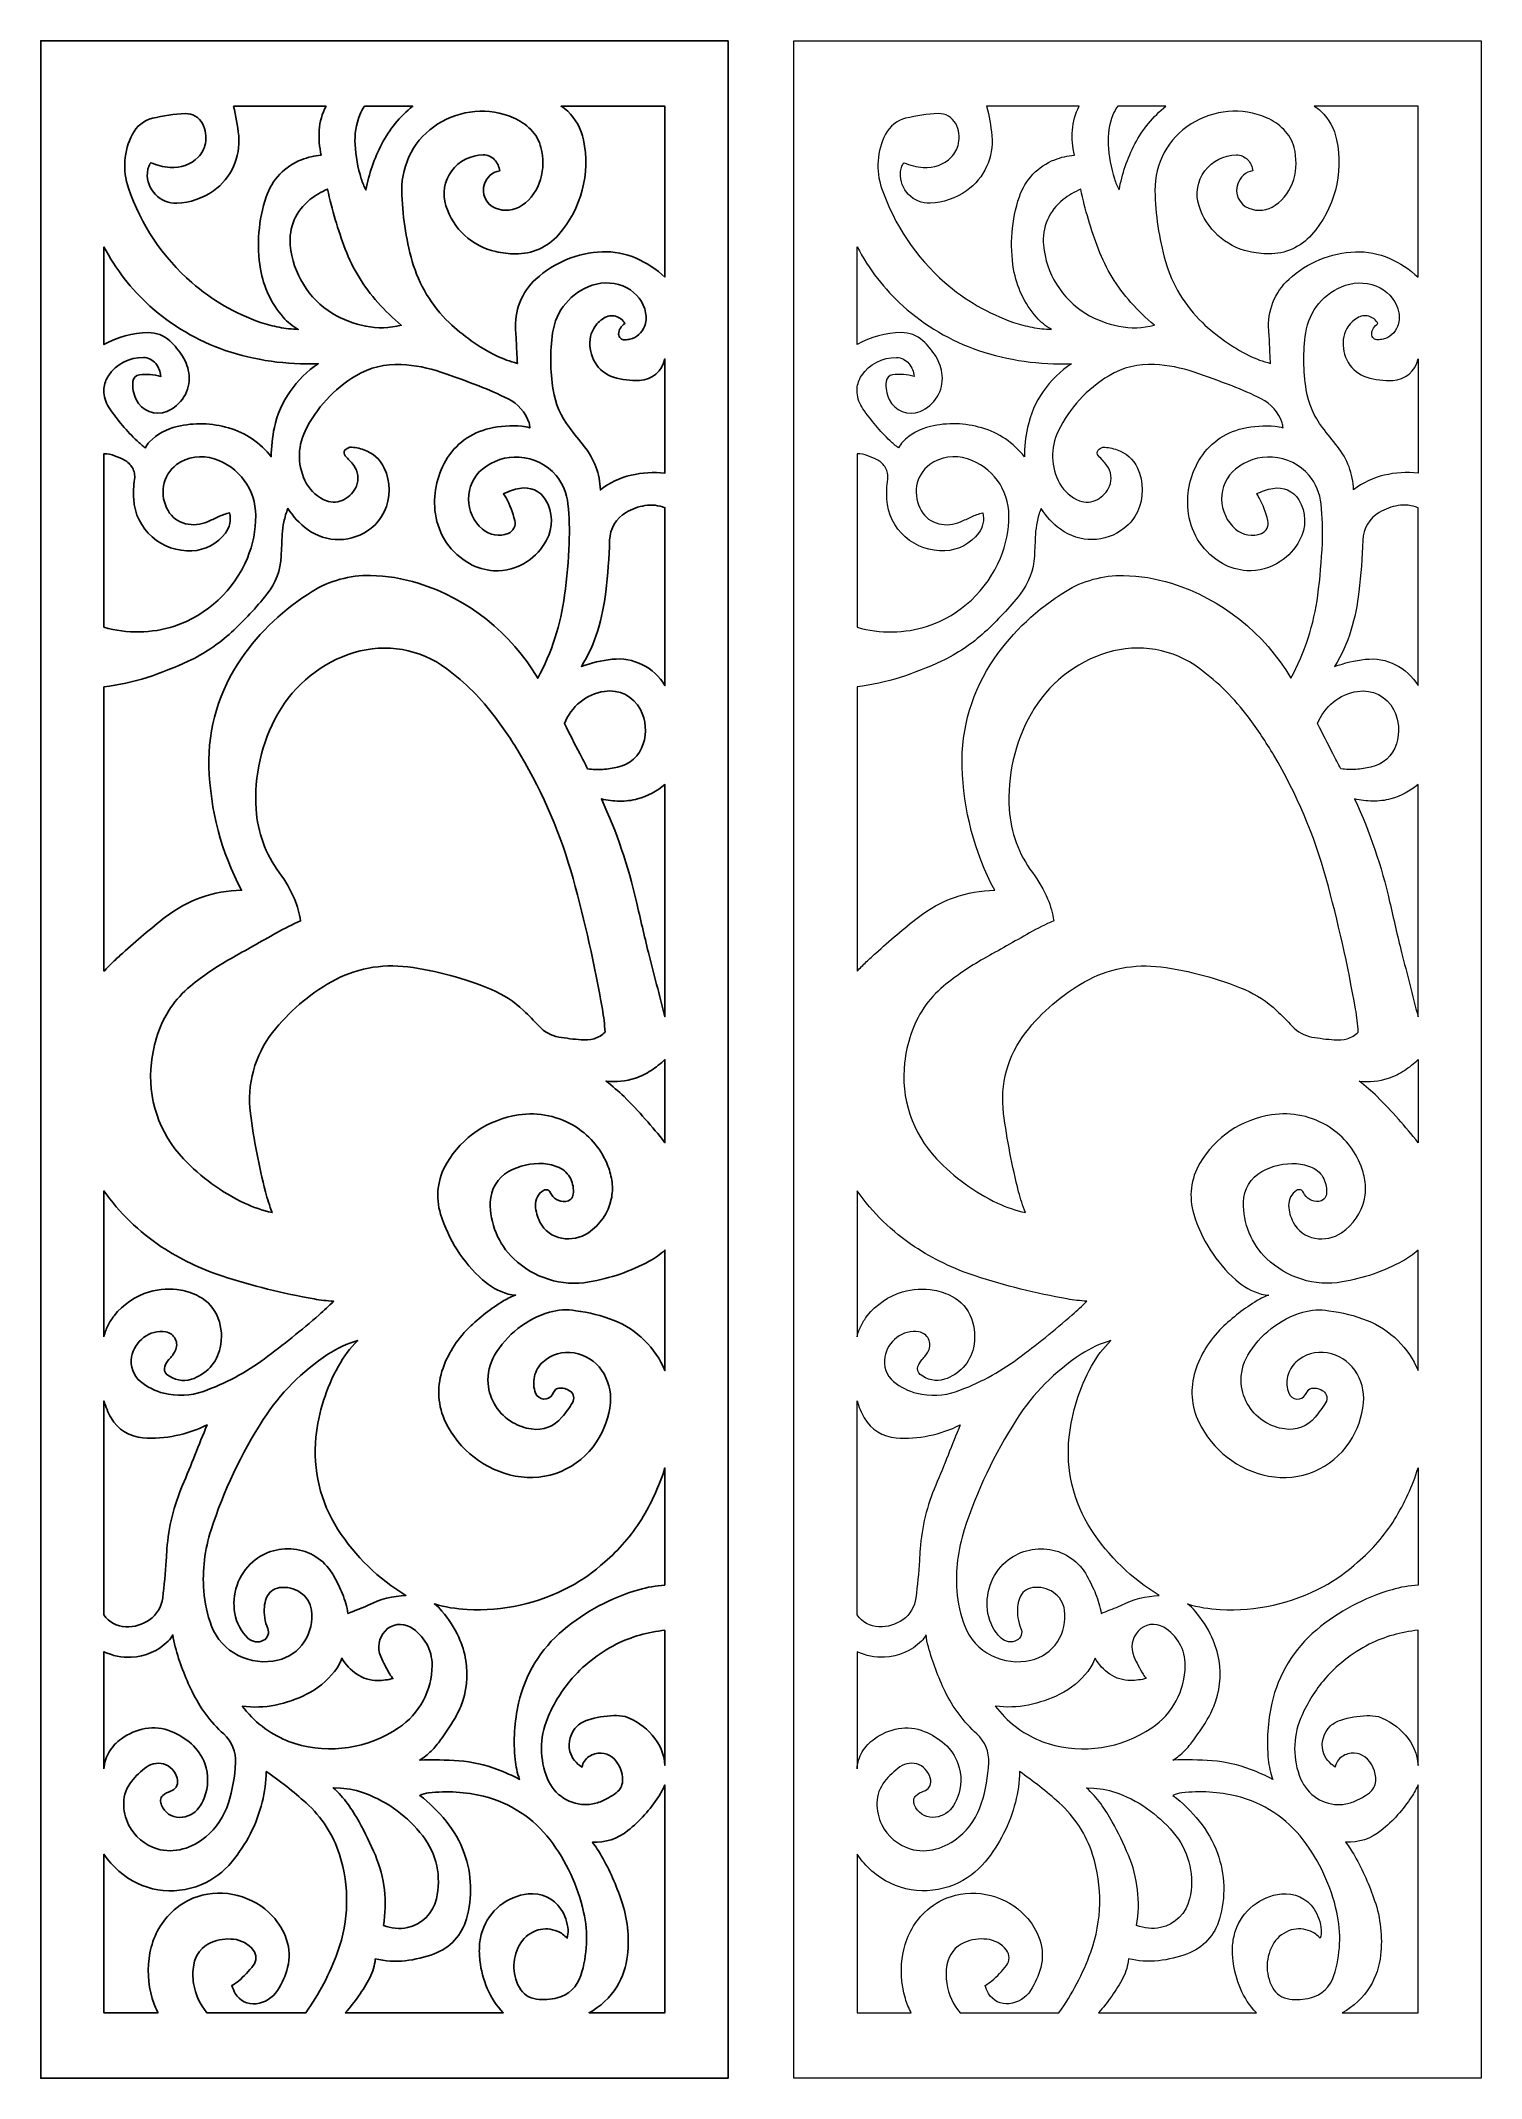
# Model space of a CAD drawing. Header units: centimetres. Extents: x -9.4 to 9.6, y -13.7 to 13.2.
import ezdxf

# ---------------------------------------------------------------- set-up
doc = ezdxf.new("R2010")
doc.units = ezdxf.units.CM
doc.header["$MEASUREMENT"] = 0

msp = doc.modelspace()

# ---------------------------------------------------------------- linework, layer by layer
at = {"color": 177}
for points, knots in [([(-0.34915, 13.19703), (-0.34915, 13.19703), (-9.42645, 13.19703), (-9.42645, 13.19703), (-9.42645, 13.19703), (-9.42645, 13.19703), (-9.42645, -13.70988), (-9.42645, -13.70988), (-9.42645, -13.70988), (-9.42645, -13.70988), (-0.34915, -13.70988), (-0.34915, -13.70988), (-0.34915, -13.70988), (-0.34915, -13.70988), (-0.34915, 13.19703), (-0.34915, 13.19703)], [0, 0, 0, 0, 0.2, 0.2, 0.2, 0.2, 0.4, 0.4, 0.4, 0.4, 0.6, 0.6, 0.6, 0.6, 1, 1, 1, 1]), ([(-6.8813, 12.33272), (-6.84832, 12.20482), (-6.82543, 12.0745), (-6.81262, 11.94297), (-6.81262, 11.94297), (-6.78514, 11.6586), (-6.91233, 11.38121), (-7.14542, 11.21623), (-7.14542, 11.21623), (-7.28696, 11.11604), (-7.45452, 11.05911), (-7.62774, 11.05239), (-7.62774, 11.05239), (-7.73451, 11.04823), (-7.8379, 11.08936), (-7.91246, 11.16567), (-7.91246, 11.16567), (-7.98696, 11.24217), (-8.02558, 11.34714), (-8.01865, 11.45366), (-8.01865, 11.45366), (-8.01693, 11.47711), (-8.01249, 11.50048), (-8.00531, 11.52308), (-8.00531, 11.52308), (-7.99822, 11.54552), (-7.98778, 11.5669), (-7.9744, 11.58639), (-7.9744, 11.58639), (-7.8927, 11.55207), (-7.8063, 11.5306), (-7.71796, 11.52297), (-7.71796, 11.52297), (-7.58013, 11.51105), (-7.44432, 11.5613), (-7.34751, 11.66007), (-7.34751, 11.66007), (-7.29882, 11.70989), (-7.26566, 11.77258), (-7.2521, 11.8408), (-7.2521, 11.8408), (-7.23438, 11.92981), (-7.24775, 12.0221), (-7.29008, 12.10241), (-7.29008, 12.10241), (-7.33464, 12.18678), (-7.42362, 12.23824), (-7.5191, 12.23432), (-7.5191, 12.23432), (-7.66463, 12.22882), (-7.80932, 12.20815), (-7.95073, 12.17271), (-7.95073, 12.17271), (-8.06587, 12.14393), (-8.16285, 12.06684), (-8.21688, 11.96123), (-8.21688, 11.96123), (-8.32933, 11.74136), (-8.34791, 11.48537), (-8.26824, 11.25156), (-8.26824, 11.25156), (-8.10372, 10.76958), (-7.81576, 10.33947), (-7.43247, 10.00409), (-7.43247, 10.00409), (-7.16694, 9.77155), (-6.85884, 9.593), (-6.52518, 9.47805), (-6.52518, 9.47805), (-6.44443, 9.4516), (-6.36213, 9.43002), (-6.27871, 9.41347), (-6.27871, 9.41347), (-6.19524, 9.39689), (-6.11056, 9.38772), (-6.02546, 9.38598), (-6.02546, 9.38598), (-6.10028, 9.42761), (-6.16743, 9.48172), (-6.22367, 9.54608), (-6.22367, 9.54608), (-6.38091, 9.72572), (-6.48498, 9.94557), (-6.52428, 10.18102), (-6.52428, 10.18102), (-6.57759, 10.50092), (-6.55163, 10.82907), (-6.44864, 11.13659), (-6.44864, 11.13659), (-6.37347, 11.36107), (-6.20232, 11.54063), (-5.98172, 11.62662), (-5.98172, 11.62662), (-5.8989, 11.65893), (-5.81164, 11.67921), (-5.72306, 11.68717), (-5.72306, 11.68717), (-5.7476, 11.79479), (-5.75622, 11.90546), (-5.7488, 12.01567), (-5.7488, 12.01567), (-5.74143, 12.12649), (-5.71093, 12.23445), (-5.65928, 12.33272), (-5.65928, 12.33272), (-5.65928, 12.33272), (-6.88127, 12.33272), (-6.88127, 12.33272), (-6.88127, 12.33272), (-6.88127, 12.33272), (-6.8813, 12.33272), (-6.8813, 12.33272)], [0, 0, 0, 0, 0.03448276, 0.03448276, 0.03448276, 0.03448276, 0.06896552, 0.06896552, 0.06896552, 0.06896552, 0.10344828, 0.10344828, 0.10344828, 0.10344828, 0.13793103, 0.13793103, 0.13793103, 0.13793103, 0.17241379, 0.17241379, 0.17241379, 0.17241379, 0.20689655, 0.20689655, 0.20689655, 0.20689655, 0.24137931, 0.24137931, 0.24137931, 0.24137931, 0.27586207, 0.27586207, 0.27586207, 0.27586207, 0.31034483, 0.31034483, 0.31034483, 0.31034483, 0.34482759, 0.34482759, 0.34482759, 0.34482759, 0.37931034, 0.37931034, 0.37931034, 0.37931034, 0.4137931, 0.4137931, 0.4137931, 0.4137931, 0.44827586, 0.44827586, 0.44827586, 0.44827586, 0.48275862, 0.48275862, 0.48275862, 0.48275862, 0.51724138, 0.51724138, 0.51724138, 0.51724138, 0.55172414, 0.55172414, 0.55172414, 0.55172414, 0.5862069, 0.5862069, 0.5862069, 0.5862069, 0.62068966, 0.62068966, 0.62068966, 0.62068966, 0.65517241, 0.65517241, 0.65517241, 0.65517241, 0.68965517, 0.68965517, 0.68965517, 0.68965517, 0.72413793, 0.72413793, 0.72413793, 0.72413793, 0.75862069, 0.75862069, 0.75862069, 0.75862069, 0.79310345, 0.79310345, 0.79310345, 0.79310345, 0.82758621, 0.82758621, 0.82758621, 0.82758621, 0.86206897, 0.86206897, 0.86206897, 0.86206897, 0.89655172, 0.89655172, 0.89655172, 0.89655172, 0.93103448, 0.93103448, 0.93103448, 0.93103448, 1, 1, 1, 1]), ([(-5.14914, 12.33272), (-5.14914, 12.33272), (-4.51442, 12.33272), (-4.51442, 12.33272), (-4.51442, 12.33272), (-4.68317, 12.19657), (-4.82221, 12.02718), (-4.92266, 11.83503), (-4.92266, 11.83503), (-5.02271, 11.64378), (-5.0931, 11.43856), (-5.13146, 11.2262), (-5.13146, 11.2262), (-5.15694, 11.27323), (-5.17774, 11.32267), (-5.1938, 11.37373), (-5.1938, 11.37373), (-5.23954, 11.52012), (-5.26701, 11.67173), (-5.27566, 11.82487), (-5.27566, 11.82487), (-5.28318, 11.95883), (-5.26215, 12.09279), (-5.21396, 12.21791), (-5.21396, 12.21791), (-5.19817, 12.25923), (-5.17639, 12.29795), (-5.14914, 12.33272)], [0, 0, 0, 0, 0.125, 0.125, 0.125, 0.125, 0.25, 0.25, 0.25, 0.25, 0.375, 0.375, 0.375, 0.375, 0.5, 0.5, 0.5, 0.5, 0.625, 0.625, 0.625, 0.625, 0.75, 0.75, 0.75, 0.75, 1, 1, 1, 1]), ([(-1.18363, 10.07343), (-1.29497, 10.17863), (-1.42351, 10.26369), (-1.56373, 10.3251), (-1.56373, 10.3251), (-1.70474, 10.38679), (-1.85776, 10.41562), (-2.01151, 10.40957), (-2.01151, 10.40957), (-2.33685, 10.3966), (-2.64689, 10.26927), (-2.8874, 10.04983), (-2.8874, 10.04983), (-3.07713, 9.87678), (-3.17601, 9.62572), (-3.15486, 9.36963), (-3.15486, 9.36963), (-3.14893, 9.29758), (-3.14477, 9.22537), (-3.14267, 9.15316), (-3.14267, 9.15316), (-3.14028, 9.08105), (-3.13684, 9.00884), (-3.13205, 8.93666), (-3.13205, 8.93666), (-3.23056, 8.96046), (-3.32607, 8.99563), (-3.41647, 9.04121), (-3.41647, 9.04121), (-3.64193, 9.15477), (-3.84953, 9.3011), (-4.03215, 9.47534), (-4.03215, 9.47534), (-4.26404, 9.69635), (-4.43242, 9.9758), (-4.51955, 10.28398), (-4.51955, 10.28398), (-4.60566, 10.58812), (-4.6521, 10.90216), (-4.65781, 11.21809), (-4.65781, 11.21809), (-4.6643, 11.5749), (-4.48342, 11.90926), (-4.18158, 12.09938), (-4.18158, 12.09938), (-3.88205, 12.2878), (-3.50906, 12.31796), (-3.18316, 12.18058), (-3.18316, 12.18058), (-3.09841, 12.14333), (-3.02129, 12.0906), (-2.95615, 12.02508), (-2.95615, 12.02508), (-2.89028, 11.95883), (-2.84317, 11.87619), (-2.82006, 11.78579), (-2.82006, 11.78579), (-2.78471, 11.64795), (-2.78671, 11.50321), (-2.82567, 11.36647), (-2.82567, 11.36647), (-2.86519, 11.22805), (-2.95104, 11.10737), (-3.06896, 11.02486), (-3.06896, 11.02486), (-3.17187, 10.95286), (-3.30445, 10.93819), (-3.42053, 10.98603), (-3.42053, 10.98603), (-3.54682, 11.03781), (-3.61048, 11.17962), (-3.56579, 11.3085), (-3.56579, 11.3085), (-3.55003, 11.35192), (-3.5239, 11.39102), (-3.48964, 11.42195), (-3.48964, 11.42195), (-3.45518, 11.45337), (-3.41147, 11.47289), (-3.36504, 11.47789), (-3.36504, 11.47789), (-3.37152, 11.53329), (-3.39564, 11.58503), (-3.43392, 11.62545), (-3.43392, 11.62545), (-3.47291, 11.66649), (-3.52695, 11.68975), (-3.58356, 11.68964), (-3.58356, 11.68964), (-3.74808, 11.68917), (-3.90249, 11.61057), (-3.99965, 11.47772), (-3.99965, 11.47772), (-4.09676, 11.34524), (-4.1254, 11.17537), (-4.0763, 11.01839), (-4.0763, 11.01839), (-3.98081, 10.71298), (-3.72948, 10.482), (-3.41696, 10.41293), (-3.41696, 10.41293), (-3.33141, 10.39394), (-3.24417, 10.38376), (-3.15653, 10.38263), (-3.15653, 10.38263), (-2.93975, 10.37971), (-2.73265, 10.47169), (-2.58951, 10.63436), (-2.58951, 10.63436), (-2.28755, 10.97772), (-2.16515, 11.44286), (-2.25907, 11.89036), (-2.25907, 11.89036), (-2.28915, 12.03322), (-2.36126, 12.16374), (-2.46636, 12.26506), (-2.46636, 12.26506), (-2.49335, 12.29107), (-2.52337, 12.31373), (-2.5557, 12.33272), (-2.5557, 12.33272), (-2.5557, 12.33272), (-1.18363, 12.33272), (-1.18363, 12.33272), (-1.18363, 12.33272), (-1.18363, 12.33272), (-1.18363, 10.07343), (-1.18363, 10.07343)], [0, 0, 0, 0, 0.03030303, 0.03030303, 0.03030303, 0.03030303, 0.06060606, 0.06060606, 0.06060606, 0.06060606, 0.09090909, 0.09090909, 0.09090909, 0.09090909, 0.12121212, 0.12121212, 0.12121212, 0.12121212, 0.15151515, 0.15151515, 0.15151515, 0.15151515, 0.18181818, 0.18181818, 0.18181818, 0.18181818, 0.21212121, 0.21212121, 0.21212121, 0.21212121, 0.24242424, 0.24242424, 0.24242424, 0.24242424, 0.27272727, 0.27272727, 0.27272727, 0.27272727, 0.3030303, 0.3030303, 0.3030303, 0.3030303, 0.33333333, 0.33333333, 0.33333333, 0.33333333, 0.36363636, 0.36363636, 0.36363636, 0.36363636, 0.39393939, 0.39393939, 0.39393939, 0.39393939, 0.42424242, 0.42424242, 0.42424242, 0.42424242, 0.45454545, 0.45454545, 0.45454545, 0.45454545, 0.48484848, 0.48484848, 0.48484848, 0.48484848, 0.51515152, 0.51515152, 0.51515152, 0.51515152, 0.54545455, 0.54545455, 0.54545455, 0.54545455, 0.57575758, 0.57575758, 0.57575758, 0.57575758, 0.60606061, 0.60606061, 0.60606061, 0.60606061, 0.63636364, 0.63636364, 0.63636364, 0.63636364, 0.66666667, 0.66666667, 0.66666667, 0.66666667, 0.6969697, 0.6969697, 0.6969697, 0.6969697, 0.72727273, 0.72727273, 0.72727273, 0.72727273, 0.75757576, 0.75757576, 0.75757576, 0.75757576, 0.78787879, 0.78787879, 0.78787879, 0.78787879, 0.81818182, 0.81818182, 0.81818182, 0.81818182, 0.84848485, 0.84848485, 0.84848485, 0.84848485, 0.87878788, 0.87878788, 0.87878788, 0.87878788, 0.90909091, 0.90909091, 0.90909091, 0.90909091, 0.93939394, 0.93939394, 0.93939394, 0.93939394, 1, 1, 1, 1]), ([(-5.63893, 11.23566), (-5.58025, 10.96672), (-5.50195, 10.70246), (-5.40458, 10.44493), (-5.40458, 10.44493), (-5.30654, 10.1855), (-5.16092, 9.9467), (-4.97522, 9.7407), (-4.97522, 9.7407), (-4.87871, 9.63391), (-4.77547, 9.53328), (-4.66601, 9.43979), (-4.66601, 9.43979), (-4.81949, 9.4013), (-4.97964, 9.39689), (-5.13506, 9.42698), (-5.13506, 9.42698), (-5.28988, 9.45693), (-5.43817, 9.51414), (-5.57281, 9.59597), (-5.57281, 9.59597), (-5.88954, 9.7919), (-6.09629, 10.12532), (-6.1314, 10.49609), (-6.1314, 10.49609), (-6.15327, 10.72796), (-6.05518, 10.95525), (-5.87164, 11.0985), (-5.87164, 11.0985), (-5.80033, 11.15411), (-5.72209, 11.20029), (-5.63893, 11.23566), (-5.63893, 11.23566), (-5.63893, 11.23566), (-5.63893, 11.23566), (-5.63893, 11.23566)], [0, 0, 0, 0, 0.1, 0.1, 0.1, 0.1, 0.2, 0.2, 0.2, 0.2, 0.3, 0.3, 0.3, 0.3, 0.4, 0.4, 0.4, 0.4, 0.5, 0.5, 0.5, 0.5, 0.6, 0.6, 0.6, 0.6, 0.7, 0.7, 0.7, 0.7, 0.8, 0.8, 0.8, 0.8, 1, 1, 1, 1]), ([(-8.59185, 10.47723), (-8.43777, 10.18206), (-8.23244, 9.91652), (-7.98539, 9.69319), (-7.98539, 9.69319), (-7.69555, 9.43449), (-7.35752, 9.23566), (-6.9906, 9.10809), (-6.9906, 9.10809), (-6.595, 8.97567), (-6.17877, 8.91616), (-5.76189, 8.93252), (-5.76189, 8.93252), (-5.90694, 8.83431), (-6.03285, 8.71054), (-6.13339, 8.56707), (-6.13339, 8.56707), (-6.23417, 8.42346), (-6.30488, 8.261), (-6.34126, 8.08926), (-6.34126, 8.08926), (-6.36819, 7.96249), (-6.38188, 7.83339), (-6.38205, 7.70386), (-6.38205, 7.70386), (-6.52575, 7.88614), (-6.72241, 8.01911), (-6.94494, 8.08435), (-6.94494, 8.08435), (-7.16596, 8.14913), (-7.39984, 8.1559), (-7.62428, 8.10388), (-7.62428, 8.10388), (-7.76295, 8.07176), (-7.8897, 8.00106), (-7.98986, 7.9), (-7.98986, 7.9), (-8.01253, 7.87706), (-8.03081, 7.85035), (-8.04382, 7.82085), (-8.04382, 7.82085), (-8.08326, 7.8487), (-8.12049, 7.87936), (-8.15513, 7.91293), (-8.15513, 7.91293), (-8.28873, 8.04259), (-8.40932, 8.18489), (-8.5154, 8.33771), (-8.5154, 8.33771), (-8.55899, 8.40042), (-8.58527, 8.47338), (-8.59185, 8.54942), (-8.59185, 8.54942), (-8.59185, 8.54942), (-8.59185, 8.60486), (-8.59185, 8.60486), (-8.59185, 8.60486), (-8.58644, 8.66466), (-8.56626, 8.72228), (-8.53315, 8.77234), (-8.53315, 8.77234), (-8.43127, 8.92713), (-8.25647, 9.01847), (-8.07123, 9.01389), (-8.07123, 9.01389), (-8.00766, 9.0123), (-7.94798, 8.98291), (-7.90807, 8.93358), (-7.90807, 8.93358), (-7.86912, 8.88544), (-7.84544, 8.82676), (-7.83999, 8.765), (-7.83999, 8.765), (-7.93222, 8.79159), (-8.02907, 8.79829), (-8.12411, 8.78458), (-8.12411, 8.78458), (-8.16975, 8.77796), (-8.2051, 8.74112), (-8.20935, 8.69507), (-8.20935, 8.69507), (-8.21705, 8.61481), (-8.20275, 8.5341), (-8.16812, 8.46132), (-8.16812, 8.46132), (-8.0954, 8.30849), (-7.91646, 8.23902), (-7.75976, 8.30313), (-7.75976, 8.30313), (-7.66692, 8.341), (-7.58831, 8.40745), (-7.53541, 8.49279), (-7.53541, 8.49279), (-7.48237, 8.57817), (-7.45864, 8.6785), (-7.46749, 8.77852), (-7.46749, 8.77852), (-7.47547, 8.86823), (-7.50483, 8.95458), (-7.55299, 9.03068), (-7.55299, 9.03068), (-7.60065, 9.10597), (-7.65813, 9.17454), (-7.72377, 9.23468), (-7.72377, 9.23468), (-7.80132, 9.30561), (-7.90279, 9.34437), (-8.00792, 9.343), (-8.00792, 9.343), (-8.21282, 9.34041), (-8.41362, 9.28609), (-8.59185, 9.18484), (-8.59185, 9.18484), (-8.59185, 9.18484), (-8.59185, 10.47714), (-8.59185, 10.47714), (-8.59185, 10.47714), (-8.59185, 10.47714), (-8.59185, 10.47723), (-8.59185, 10.47723)], [0, 0, 0, 0, 0.03225806, 0.03225806, 0.03225806, 0.03225806, 0.06451613, 0.06451613, 0.06451613, 0.06451613, 0.09677419, 0.09677419, 0.09677419, 0.09677419, 0.12903226, 0.12903226, 0.12903226, 0.12903226, 0.16129032, 0.16129032, 0.16129032, 0.16129032, 0.19354839, 0.19354839, 0.19354839, 0.19354839, 0.22580645, 0.22580645, 0.22580645, 0.22580645, 0.25806452, 0.25806452, 0.25806452, 0.25806452, 0.29032258, 0.29032258, 0.29032258, 0.29032258, 0.32258065, 0.32258065, 0.32258065, 0.32258065, 0.35483871, 0.35483871, 0.35483871, 0.35483871, 0.38709677, 0.38709677, 0.38709677, 0.38709677, 0.41935484, 0.41935484, 0.41935484, 0.41935484, 0.4516129, 0.4516129, 0.4516129, 0.4516129, 0.48387097, 0.48387097, 0.48387097, 0.48387097, 0.51612903, 0.51612903, 0.51612903, 0.51612903, 0.5483871, 0.5483871, 0.5483871, 0.5483871, 0.58064516, 0.58064516, 0.58064516, 0.58064516, 0.61290323, 0.61290323, 0.61290323, 0.61290323, 0.64516129, 0.64516129, 0.64516129, 0.64516129, 0.67741935, 0.67741935, 0.67741935, 0.67741935, 0.70967742, 0.70967742, 0.70967742, 0.70967742, 0.74193548, 0.74193548, 0.74193548, 0.74193548, 0.77419355, 0.77419355, 0.77419355, 0.77419355, 0.80645161, 0.80645161, 0.80645161, 0.80645161, 0.83870968, 0.83870968, 0.83870968, 0.83870968, 0.87096774, 0.87096774, 0.87096774, 0.87096774, 0.90322581, 0.90322581, 0.90322581, 0.90322581, 0.93548387, 0.93548387, 0.93548387, 0.93548387, 1, 1, 1, 1]), ([(-1.18363, 8.99534), (-1.18363, 8.99534), (-1.18363, 7.48842), (-1.18363, 7.48842), (-1.18363, 7.48842), (-1.33328, 7.50346), (-1.48423, 7.49364), (-1.63043, 7.45943), (-1.63043, 7.45943), (-1.77755, 7.425), (-1.91534, 7.35921), (-2.03458, 7.26638), (-2.03458, 7.26638), (-2.04294, 7.47516), (-2.11769, 7.67564), (-2.24812, 7.83888), (-2.24812, 7.83888), (-2.31415, 7.92149), (-2.37938, 8.00446), (-2.44408, 8.0881), (-2.44408, 8.0881), (-2.55707, 8.23404), (-2.63165, 8.40608), (-2.66052, 8.58846), (-2.66052, 8.58846), (-2.70024, 8.83728), (-2.70219, 9.09091), (-2.66631, 9.34041), (-2.66631, 9.34041), (-2.62448, 9.63126), (-2.4223, 9.87396), (-2.14383, 9.9681), (-2.14383, 9.9681), (-1.99308, 10.01894), (-1.82803, 10.00673), (-1.68618, 9.93424), (-1.68618, 9.93424), (-1.55678, 9.86793), (-1.46488, 9.74553), (-1.4377, 9.60266), (-1.4377, 9.60266), (-1.42635, 9.54332), (-1.43177, 9.48196), (-1.45313, 9.42535), (-1.45313, 9.42535), (-1.48577, 9.34134), (-1.55736, 9.27839), (-1.6448, 9.2565), (-1.6448, 9.2565), (-1.66715, 9.25096), (-1.68992, 9.24759), (-1.71287, 9.24623), (-1.71287, 9.24623), (-1.73399, 9.24524), (-1.75479, 9.25288), (-1.77029, 9.26752), (-1.77029, 9.26752), (-1.78567, 9.28212), (-1.79452, 9.30258), (-1.79456, 9.32375), (-1.79456, 9.32375), (-1.79461, 9.35189), (-1.78662, 9.37952), (-1.77148, 9.40325), (-1.77148, 9.40325), (-1.75655, 9.42681), (-1.73675, 9.44682), (-1.71329, 9.46196), (-1.71329, 9.46196), (-1.73889, 9.50966), (-1.7831, 9.54475), (-1.83536, 9.55859), (-1.83536, 9.55859), (-1.88782, 9.57254), (-1.94336, 9.56435), (-1.9893, 9.53557), (-1.9893, 9.53557), (-2.04447, 9.50116), (-2.09069, 9.45383), (-2.12391, 9.39802), (-2.12391, 9.39802), (-2.15035, 9.3536), (-2.16676, 9.304), (-2.17213, 9.25255), (-2.17213, 9.25255), (-2.1832, 9.14671), (-2.16006, 9.04024), (-2.10598, 8.94852), (-2.10598, 8.94852), (-2.05157, 8.85606), (-1.96476, 8.7871), (-1.86234, 8.75485), (-1.86234, 8.75485), (-1.75113, 8.71997), (-1.63463, 8.70467), (-1.51818, 8.70975), (-1.51818, 8.70975), (-1.35427, 8.71709), (-1.21646, 8.83469), (-1.18363, 8.99538), (-1.18363, 8.99538), (-1.18363, 8.99538), (-1.18363, 8.99534), (-1.18363, 8.99534)], [0, 0, 0, 0, 0.03703704, 0.03703704, 0.03703704, 0.03703704, 0.07407407, 0.07407407, 0.07407407, 0.07407407, 0.11111111, 0.11111111, 0.11111111, 0.11111111, 0.14814815, 0.14814815, 0.14814815, 0.14814815, 0.18518519, 0.18518519, 0.18518519, 0.18518519, 0.22222222, 0.22222222, 0.22222222, 0.22222222, 0.25925926, 0.25925926, 0.25925926, 0.25925926, 0.2962963, 0.2962963, 0.2962963, 0.2962963, 0.33333333, 0.33333333, 0.33333333, 0.33333333, 0.37037037, 0.37037037, 0.37037037, 0.37037037, 0.40740741, 0.40740741, 0.40740741, 0.40740741, 0.44444444, 0.44444444, 0.44444444, 0.44444444, 0.48148148, 0.48148148, 0.48148148, 0.48148148, 0.51851852, 0.51851852, 0.51851852, 0.51851852, 0.55555556, 0.55555556, 0.55555556, 0.55555556, 0.59259259, 0.59259259, 0.59259259, 0.59259259, 0.62962963, 0.62962963, 0.62962963, 0.62962963, 0.66666667, 0.66666667, 0.66666667, 0.66666667, 0.7037037, 0.7037037, 0.7037037, 0.7037037, 0.74074074, 0.74074074, 0.74074074, 0.74074074, 0.77777778, 0.77777778, 0.77777778, 0.77777778, 0.81481481, 0.81481481, 0.81481481, 0.81481481, 0.85185185, 0.85185185, 0.85185185, 0.85185185, 0.88888889, 0.88888889, 0.88888889, 0.88888889, 0.92592593, 0.92592593, 0.92592593, 0.92592593, 1, 1, 1, 1]), ([(-8.59185, 0.90848), (-8.59185, 0.90848), (-8.59185, 4.66464), (-8.59185, 4.66464), (-8.59185, 4.66464), (-8.3983, 4.68822), (-8.2073, 4.72998), (-8.02159, 4.78933), (-8.02159, 4.78933), (-7.83611, 4.84892), (-7.65463, 4.92024), (-7.47827, 5.00316), (-7.47827, 5.00316), (-7.26973, 5.10103), (-7.07729, 5.2301), (-6.90752, 5.38584), (-6.90752, 5.38584), (-6.73843, 5.54092), (-6.58179, 5.70919), (-6.43918, 5.88897), (-6.43918, 5.88897), (-6.32546, 6.03244), (-6.25963, 6.20798), (-6.25108, 6.3909), (-6.25108, 6.3909), (-6.24667, 6.4861), (-6.24193, 6.58131), (-6.23682, 6.67646), (-6.23682, 6.67646), (-6.23378, 6.73293), (-6.22666, 6.78924), (-6.21542, 6.84488), (-6.21542, 6.84488), (-6.20309, 6.90508), (-6.18525, 6.96418), (-6.16213, 7.02113), (-6.16213, 7.02113), (-6.09475, 6.91479), (-6.00839, 6.82169), (-5.90725, 6.7463), (-5.90725, 6.7463), (-5.65581, 6.55912), (-5.31034, 6.56399), (-5.0645, 6.75857), (-5.0645, 6.75857), (-4.99046, 6.81719), (-4.931, 6.89194), (-4.89066, 6.97723), (-4.89066, 6.97723), (-4.80442, 7.15999), (-4.80393, 7.37132), (-4.88965, 7.55427), (-4.88965, 7.55427), (-4.94289, 7.66799), (-5.03987, 7.75511), (-5.15851, 7.79605), (-5.15851, 7.79605), (-5.21853, 7.81666), (-5.28136, 7.82783), (-5.34476, 7.82912), (-5.34476, 7.82912), (-5.36964, 7.82246), (-5.39186, 7.80853), (-5.40846, 7.78896), (-5.40846, 7.78896), (-5.42727, 7.76683), (-5.42579, 7.73398), (-5.4048, 7.71375), (-5.4048, 7.71375), (-5.36466, 7.67498), (-5.32754, 7.63325), (-5.29372, 7.58898), (-5.29372, 7.58898), (-5.23379, 7.51039), (-5.22026, 7.40559), (-5.25827, 7.31432), (-5.25827, 7.31432), (-5.2905, 7.23972), (-5.34677, 7.17798), (-5.41829, 7.13937), (-5.41829, 7.13937), (-5.49103, 7.09975), (-5.57743, 7.0939), (-5.65477, 7.12307), (-5.65477, 7.12307), (-5.76538, 7.16502), (-5.85782, 7.24444), (-5.91555, 7.34768), (-5.91555, 7.34768), (-6.03544, 7.5622), (-6.04249, 7.82207), (-5.93488, 8.04297), (-5.93488, 8.04297), (-5.78708, 8.34607), (-5.55427, 8.5999), (-5.26514, 8.7735), (-5.26514, 8.7735), (-5.08449, 8.88203), (-4.87527, 8.93371), (-4.66491, 8.92203), (-4.66491, 8.92203), (-4.48644, 8.91208), (-4.31029, 8.87785), (-4.14118, 8.82047), (-4.14118, 8.82047), (-3.97283, 8.76334), (-3.8055, 8.70266), (-3.63964, 8.63866), (-3.63964, 8.63866), (-3.50854, 8.58796), (-3.37994, 8.53124), (-3.25426, 8.46823), (-3.25426, 8.46823), (-3.12383, 8.403), (-3.02441, 8.28874), (-2.9776, 8.15055), (-2.9776, 8.15055), (-2.97065, 8.12975), (-2.9669, 8.10787), (-2.96676, 8.08581), (-2.96676, 8.08581), (-3.00043, 8.09766), (-3.03561, 8.10507), (-3.07126, 8.10787), (-3.07126, 8.10787), (-3.21485, 8.11901), (-3.35942, 8.10856), (-3.5, 8.07692), (-3.5, 8.07692), (-3.74338, 8.02227), (-3.95267, 7.86863), (-4.07784, 7.65296), (-4.07784, 7.65296), (-4.20125, 7.44045), (-4.2494, 7.19267), (-4.21475, 6.94948), (-4.21475, 6.94948), (-4.17523, 6.67249), (-4.00916, 6.43002), (-3.76515, 6.29319), (-3.76515, 6.29319), (-3.66694, 6.23806), (-3.5579, 6.20554), (-3.44558, 6.19762), (-3.44558, 6.19762), (-3.28882, 6.18872), (-3.13348, 6.23139), (-3.00321, 6.31916), (-3.00321, 6.31916), (-2.89673, 6.39088), (-2.80923, 6.48705), (-2.74773, 6.59965), (-2.74773, 6.59965), (-2.65607, 6.76799), (-2.6605, 6.97207), (-2.75981, 7.13601), (-2.75981, 7.13601), (-2.83079, 7.25332), (-2.96746, 7.31337), (-3.1018, 7.28624), (-3.1018, 7.28624), (-3.17601, 7.27125), (-3.24779, 7.24651), (-3.3155, 7.21279), (-3.3155, 7.21279), (-3.30233, 7.19723), (-3.29089, 7.18021), (-3.28142, 7.1621), (-3.28142, 7.1621), (-3.23168, 7.06718), (-3.19288, 6.96685), (-3.16604, 6.86312), (-3.16604, 6.86312), (-3.14756, 6.79252), (-3.18435, 6.71883), (-3.25203, 6.69098), (-3.25203, 6.69098), (-3.36751, 6.64337), (-3.50016, 6.66514), (-3.59438, 6.74736), (-3.59438, 6.74736), (-3.70943, 6.84755), (-3.77615, 6.99218), (-3.77783, 7.1448), (-3.77783, 7.1448), (-3.77944, 7.29828), (-3.71124, 7.44429), (-3.59244, 7.54136), (-3.59244, 7.54136), (-3.45622, 7.65263), (-3.28289, 7.7088), (-3.10723, 7.69864), (-3.10723, 7.69864), (-2.9189, 7.68762), (-2.74326, 7.59969), (-2.62142, 7.45572), (-2.62142, 7.45572), (-2.53284, 7.34869), (-2.47804, 7.21779), (-2.46369, 7.07961), (-2.46369, 7.07961), (-2.44588, 6.90774), (-2.44067, 6.73477), (-2.44788, 6.56206), (-2.44788, 6.56206), (-2.45745, 6.33179), (-2.47752, 6.10211), (-2.50777, 5.87361), (-2.50777, 5.87361), (-2.55845, 5.48985), (-2.67878, 5.1183), (-2.86269, 4.77764), (-2.86269, 4.77764), (-3.21528, 5.37739), (-3.77765, 5.82473), (-4.44141, 6.03311), (-4.44141, 6.03311), (-4.64618, 6.09734), (-4.85894, 6.13181), (-5.07349, 6.13539), (-5.07349, 6.13539), (-5.3442, 6.13992), (-5.61041, 6.06716), (-5.84105, 5.92534), (-5.84105, 5.92534), (-6.21224, 5.69719), (-6.53187, 5.39467), (-6.78016, 5.03679), (-6.78016, 5.03679), (-7.07043, 4.61842), (-7.2193, 4.11854), (-7.20504, 3.60952), (-7.20504, 3.60952), (-7.18904, 3.03984), (-7.042, 2.4819), (-6.77513, 1.97837), (-6.77513, 1.97837), (-7.14067, 1.97367), (-7.49427, 1.84912), (-7.7819, 1.62375), (-7.7819, 1.62375), (-7.97505, 1.47228), (-8.16259, 1.31409), (-8.34434, 1.14928), (-8.34434, 1.14928), (-8.3869, 1.11058), (-8.42931, 1.0715), (-8.47128, 1.03216), (-8.47128, 1.03216), (-8.51336, 0.99284), (-8.55355, 0.95156), (-8.59185, 0.90848)], [0, 0, 0, 0, 0.015625, 0.015625, 0.015625, 0.015625, 0.03125, 0.03125, 0.03125, 0.03125, 0.046875, 0.046875, 0.046875, 0.046875, 0.0625, 0.0625, 0.0625, 0.0625, 0.078125, 0.078125, 0.078125, 0.078125, 0.09375, 0.09375, 0.09375, 0.09375, 0.109375, 0.109375, 0.109375, 0.109375, 0.125, 0.125, 0.125, 0.125, 0.140625, 0.140625, 0.140625, 0.140625, 0.15625, 0.15625, 0.15625, 0.15625, 0.171875, 0.171875, 0.171875, 0.171875, 0.1875, 0.1875, 0.1875, 0.1875, 0.203125, 0.203125, 0.203125, 0.203125, 0.21875, 0.21875, 0.21875, 0.21875, 0.234375, 0.234375, 0.234375, 0.234375, 0.25, 0.25, 0.25, 0.25, 0.265625, 0.265625, 0.265625, 0.265625, 0.28125, 0.28125, 0.28125, 0.28125, 0.296875, 0.296875, 0.296875, 0.296875, 0.3125, 0.3125, 0.3125, 0.3125, 0.328125, 0.328125, 0.328125, 0.328125, 0.34375, 0.34375, 0.34375, 0.34375, 0.359375, 0.359375, 0.359375, 0.359375, 0.375, 0.375, 0.375, 0.375, 0.390625, 0.390625, 0.390625, 0.390625, 0.40625, 0.40625, 0.40625, 0.40625, 0.421875, 0.421875, 0.421875, 0.421875, 0.4375, 0.4375, 0.4375, 0.4375, 0.453125, 0.453125, 0.453125, 0.453125, 0.46875, 0.46875, 0.46875, 0.46875, 0.484375, 0.484375, 0.484375, 0.484375, 0.5, 0.5, 0.5, 0.5, 0.515625, 0.515625, 0.515625, 0.515625, 0.53125, 0.53125, 0.53125, 0.53125, 0.546875, 0.546875, 0.546875, 0.546875, 0.5625, 0.5625, 0.5625, 0.5625, 0.578125, 0.578125, 0.578125, 0.578125, 0.59375, 0.59375, 0.59375, 0.59375, 0.609375, 0.609375, 0.609375, 0.609375, 0.625, 0.625, 0.625, 0.625, 0.640625, 0.640625, 0.640625, 0.640625, 0.65625, 0.65625, 0.65625, 0.65625, 0.671875, 0.671875, 0.671875, 0.671875, 0.6875, 0.6875, 0.6875, 0.6875, 0.703125, 0.703125, 0.703125, 0.703125, 0.71875, 0.71875, 0.71875, 0.71875, 0.734375, 0.734375, 0.734375, 0.734375, 0.75, 0.75, 0.75, 0.75, 0.765625, 0.765625, 0.765625, 0.765625, 0.78125, 0.78125, 0.78125, 0.78125, 0.796875, 0.796875, 0.796875, 0.796875, 0.8125, 0.8125, 0.8125, 0.8125, 0.828125, 0.828125, 0.828125, 0.828125, 0.84375, 0.84375, 0.84375, 0.84375, 0.859375, 0.859375, 0.859375, 0.859375, 0.875, 0.875, 0.875, 0.875, 0.890625, 0.890625, 0.890625, 0.890625, 0.90625, 0.90625, 0.90625, 0.90625, 0.921875, 0.921875, 0.921875, 0.921875, 0.9375, 0.9375, 0.9375, 0.9375, 0.953125, 0.953125, 0.953125, 0.953125, 0.96875, 0.96875, 0.96875, 0.96875, 1, 1, 1, 1]), ([(-8.59185, 5.45122), (-8.59185, 5.45122), (-8.59185, 7.74362), (-8.59185, 7.74362), (-8.59185, 7.74362), (-8.54365, 7.74257), (-8.4959, 7.73343), (-8.45065, 7.71688), (-8.45065, 7.71688), (-8.40579, 7.70032), (-8.36182, 7.68079), (-8.31952, 7.65839), (-8.31952, 7.65839), (-8.27638, 7.63554), (-8.24074, 7.60099), (-8.21659, 7.55869), (-8.21659, 7.55869), (-8.19053, 7.51249), (-8.18048, 7.45886), (-8.18803, 7.40633), (-8.18803, 7.40633), (-8.20044, 7.31889), (-8.20413, 7.23046), (-8.19906, 7.1423), (-8.19906, 7.1423), (-8.18809, 6.9501), (-8.1003, 6.77051), (-7.95543, 6.64376), (-7.95543, 6.64376), (-7.81085, 6.51759), (-7.62335, 6.45195), (-7.43167, 6.46076), (-7.43167, 6.46076), (-7.25594, 6.46887), (-7.09296, 6.55477), (-6.98706, 6.6953), (-6.98706, 6.6953), (-6.92955, 6.77163), (-6.90949, 6.86962), (-6.93254, 6.96241), (-6.93254, 6.96241), (-6.98417, 6.9505), (-7.03433, 6.93301), (-7.08202, 6.91023), (-7.08202, 6.91023), (-7.1297, 6.88752), (-7.1776, 6.86538), (-7.22578, 6.84409), (-7.22578, 6.84409), (-7.31643, 6.80392), (-7.41781, 6.79487), (-7.51394, 6.81823), (-7.51394, 6.81823), (-7.61164, 6.84206), (-7.69522, 6.90477), (-7.74527, 6.99195), (-7.74527, 6.99195), (-7.80186, 7.09029), (-7.82316, 7.20505), (-7.80572, 7.31717), (-7.80572, 7.31717), (-7.78815, 7.43043), (-7.72583, 7.53209), (-7.63264, 7.59904), (-7.63264, 7.59904), (-7.48879, 7.70302), (-7.3039, 7.73209), (-7.13494, 7.67768), (-7.13494, 7.67768), (-6.80885, 7.57275), (-6.58741, 7.26918), (-6.58656, 6.92655), (-6.58656, 6.92655), (-6.58628, 6.73417), (-6.62403, 6.54347), (-6.69803, 6.36591), (-6.69803, 6.36591), (-6.87442, 5.94121), (-7.22543, 5.61286), (-7.66079, 5.46489), (-7.66079, 5.46489), (-7.96315, 5.37), (-8.2868, 5.36524), (-8.59185, 5.45122), (-8.59185, 5.45122), (-8.59185, 5.45122), (-8.59185, 5.45122), (-8.59185, 5.45122)], [0, 0, 0, 0, 0.04347826, 0.04347826, 0.04347826, 0.04347826, 0.08695652, 0.08695652, 0.08695652, 0.08695652, 0.13043478, 0.13043478, 0.13043478, 0.13043478, 0.17391304, 0.17391304, 0.17391304, 0.17391304, 0.2173913, 0.2173913, 0.2173913, 0.2173913, 0.26086957, 0.26086957, 0.26086957, 0.26086957, 0.30434783, 0.30434783, 0.30434783, 0.30434783, 0.34782609, 0.34782609, 0.34782609, 0.34782609, 0.39130435, 0.39130435, 0.39130435, 0.39130435, 0.43478261, 0.43478261, 0.43478261, 0.43478261, 0.47826087, 0.47826087, 0.47826087, 0.47826087, 0.52173913, 0.52173913, 0.52173913, 0.52173913, 0.56521739, 0.56521739, 0.56521739, 0.56521739, 0.60869565, 0.60869565, 0.60869565, 0.60869565, 0.65217391, 0.65217391, 0.65217391, 0.65217391, 0.69565217, 0.69565217, 0.69565217, 0.69565217, 0.73913043, 0.73913043, 0.73913043, 0.73913043, 0.7826087, 0.7826087, 0.7826087, 0.7826087, 0.82608696, 0.82608696, 0.82608696, 0.82608696, 0.86956522, 0.86956522, 0.86956522, 0.86956522, 0.91304348, 0.91304348, 0.91304348, 0.91304348, 1, 1, 1, 1]), ([(-1.18363, 7.03059), (-1.18363, 7.03059), (-1.18363, 4.68102), (-1.18363, 4.68102), (-1.18363, 4.68102), (-1.32742, 4.92395), (-1.59978, 5.05995), (-1.8802, 5.02858), (-1.8802, 5.02858), (-2.01902, 5.0131), (-2.1554, 4.98126), (-2.28664, 4.93373), (-2.28664, 4.93373), (-2.1933, 5.08139), (-2.12053, 5.24124), (-2.07074, 5.40875), (-2.07074, 5.40875), (-2.02103, 5.57575), (-1.98558, 5.74664), (-1.96505, 5.91972), (-1.96505, 5.91972), (-1.93824, 6.14608), (-1.92094, 6.37357), (-1.91365, 6.60137), (-1.91365, 6.60137), (-1.90869, 6.75301), (-1.82649, 6.89158), (-1.69584, 6.96858), (-1.69584, 6.96858), (-1.61929, 7.01384), (-1.53477, 7.04421), (-1.44694, 7.05838), (-1.44694, 7.05838), (-1.35826, 7.07259), (-1.26744, 7.06302), (-1.18363, 7.03059), (-1.18363, 7.03059), (-1.18363, 7.03059), (-1.18363, 7.03059), (-1.18363, 7.03059)], [0, 0, 0, 0, 0.09090909, 0.09090909, 0.09090909, 0.09090909, 0.18181818, 0.18181818, 0.18181818, 0.18181818, 0.27272727, 0.27272727, 0.27272727, 0.27272727, 0.36363636, 0.36363636, 0.36363636, 0.36363636, 0.45454545, 0.45454545, 0.45454545, 0.45454545, 0.54545455, 0.54545455, 0.54545455, 0.54545455, 0.63636364, 0.63636364, 0.63636364, 0.63636364, 0.72727273, 0.72727273, 0.72727273, 0.72727273, 0.81818182, 0.81818182, 0.81818182, 0.81818182, 1, 1, 1, 1]), ([(-6.36903, -2.27782), (-6.49621, -2.25084), (-6.61958, -2.20878), (-6.73687, -2.1528), (-6.73687, -2.1528), (-7.0387, -2.00854), (-7.31157, -1.81018), (-7.54192, -1.56769), (-7.54192, -1.56769), (-7.86401, -1.22862), (-8.01885, -0.76341), (-7.96459, -0.29884), (-7.96459, -0.29884), (-7.94971, -0.17177), (-7.92234, -0.04647), (-7.88282, 0.0753), (-7.88282, 0.0753), (-7.8018, 0.32451), (-7.65137, 0.5456), (-7.44917, 0.71243), (-7.44917, 0.71243), (-7.28424, 0.84839), (-7.10745, 0.96943), (-6.92088, 1.07398), (-6.92088, 1.07398), (-6.71812, 1.18762), (-6.51566, 1.30172), (-6.31331, 1.4163), (-6.31331, 1.4163), (-6.21002, 1.47483), (-6.10362, 1.52777), (-5.99459, 1.5747), (-5.99459, 1.5747), (-6.00959, 1.67395), (-6.03692, 1.77074), (-6.07577, 1.86317), (-6.07577, 1.86317), (-6.12858, 1.98656), (-6.19565, 2.10336), (-6.27572, 2.21105), (-6.27572, 2.21105), (-6.45694, 2.45491), (-6.5636, 2.74598), (-6.58302, 3.04909), (-6.58302, 3.04909), (-6.61115, 3.48812), (-6.511, 3.92606), (-6.2948, 4.30919), (-6.2948, 4.30919), (-6.07545, 4.69835), (-5.71396, 4.98816), (-5.28639, 5.11775), (-5.28639, 5.11775), (-4.86869, 5.24451), (-4.41517, 5.1651), (-4.06538, 4.9039), (-4.06538, 4.9039), (-3.82213, 4.72245), (-3.60639, 4.50701), (-3.42428, 4.26418), (-3.42428, 4.26418), (-3.30339, 4.10285), (-3.19133, 3.935), (-3.08853, 3.76148), (-3.08853, 3.76148), (-2.78697, 3.25198), (-2.5544, 2.70452), (-2.397, 2.13386), (-2.397, 2.13386), (-2.24021, 1.5653), (-2.11085, 0.98948), (-2.00952, 0.40838), (-2.00952, 0.40838), (-1.99211, 0.30854), (-1.97991, 0.20779), (-1.97297, 0.10662), (-1.97297, 0.10662), (-2.01216, 0.06366), (-2.0631, 0.03305), (-2.11954, 0.01859), (-2.11954, 0.01859), (-2.17504, 0.00427), (-2.2326, -0.00073), (-2.28981, 0.00356), (-2.28981, 0.00356), (-2.38869, 0.01101), (-2.48718, 0.02327), (-2.58494, 0.04021), (-2.58494, 0.04021), (-2.68518, 0.05769), (-2.77693, 0.10789), (-2.84595, 0.18278), (-2.84595, 0.18278), (-2.9122, 0.25492), (-2.98105, 0.32451), (-3.05217, 0.39169), (-3.05217, 0.39169), (-3.17521, 0.50757), (-3.31776, 0.60055), (-3.47323, 0.6663), (-3.47323, 0.6663), (-3.82703, 0.81591), (-4.19943, 0.9168), (-4.58039, 0.96624), (-4.58039, 0.96624), (-4.92842, 1.01131), (-5.28176, 0.94236), (-5.58717, 0.76934), (-5.58717, 0.76934), (-5.88764, 0.59921), (-6.15178, 0.37205), (-6.36484, 0.10024), (-6.36484, 0.10024), (-6.60189, -0.20213), (-6.70726, -0.58673), (-6.65735, -0.96757), (-6.65735, -0.96757), (-6.61163, -1.31654), (-6.54527, -1.66262), (-6.45831, -2.00378), (-6.45831, -2.00378), (-6.43461, -2.09688), (-6.40478, -2.18847), (-6.36903, -2.27782), (-6.36903, -2.27782), (-6.36903, -2.27782), (-6.36903, -2.27782), (-6.36903, -2.27782)], [0, 0, 0, 0, 0.03030303, 0.03030303, 0.03030303, 0.03030303, 0.06060606, 0.06060606, 0.06060606, 0.06060606, 0.09090909, 0.09090909, 0.09090909, 0.09090909, 0.12121212, 0.12121212, 0.12121212, 0.12121212, 0.15151515, 0.15151515, 0.15151515, 0.15151515, 0.18181818, 0.18181818, 0.18181818, 0.18181818, 0.21212121, 0.21212121, 0.21212121, 0.21212121, 0.24242424, 0.24242424, 0.24242424, 0.24242424, 0.27272727, 0.27272727, 0.27272727, 0.27272727, 0.3030303, 0.3030303, 0.3030303, 0.3030303, 0.33333333, 0.33333333, 0.33333333, 0.33333333, 0.36363636, 0.36363636, 0.36363636, 0.36363636, 0.39393939, 0.39393939, 0.39393939, 0.39393939, 0.42424242, 0.42424242, 0.42424242, 0.42424242, 0.45454545, 0.45454545, 0.45454545, 0.45454545, 0.48484848, 0.48484848, 0.48484848, 0.48484848, 0.51515152, 0.51515152, 0.51515152, 0.51515152, 0.54545455, 0.54545455, 0.54545455, 0.54545455, 0.57575758, 0.57575758, 0.57575758, 0.57575758, 0.60606061, 0.60606061, 0.60606061, 0.60606061, 0.63636364, 0.63636364, 0.63636364, 0.63636364, 0.66666667, 0.66666667, 0.66666667, 0.66666667, 0.6969697, 0.6969697, 0.6969697, 0.6969697, 0.72727273, 0.72727273, 0.72727273, 0.72727273, 0.75757576, 0.75757576, 0.75757576, 0.75757576, 0.78787879, 0.78787879, 0.78787879, 0.78787879, 0.81818182, 0.81818182, 0.81818182, 0.81818182, 0.84848485, 0.84848485, 0.84848485, 0.84848485, 0.87878788, 0.87878788, 0.87878788, 0.87878788, 0.90909091, 0.90909091, 0.90909091, 0.90909091, 0.93939394, 0.93939394, 0.93939394, 0.93939394, 1, 1, 1, 1]), ([(-2.5101, 4.17895), (-2.42286, 4.40521), (-2.22124, 4.56788), (-1.98154, 4.6055), (-1.98154, 4.6055), (-1.78838, 4.63595), (-1.59713, 4.53894), (-1.50715, 4.3652), (-1.50715, 4.3652), (-1.43451, 4.22462), (-1.42077, 4.06079), (-1.46902, 3.91007), (-1.46902, 3.91007), (-1.51875, 3.75463), (-1.64794, 3.63776), (-1.80754, 3.60342), (-1.80754, 3.60342), (-1.87243, 3.58947), (-1.93834, 3.58001), (-2.00472, 3.57542), (-2.00472, 3.57542), (-2.07107, 3.57076), (-2.13779, 3.57279), (-2.20375, 3.58122), (-2.20375, 3.58122), (-2.23889, 3.64831), (-2.27366, 3.71562), (-2.30845, 3.78292), (-2.30845, 3.78292), (-2.37617, 3.91468), (-2.4434, 4.04663), (-2.51008, 4.17887), (-2.51008, 4.17887), (-2.51008, 4.17887), (-2.5101, 4.17895), (-2.5101, 4.17895)], [0, 0, 0, 0, 0.1, 0.1, 0.1, 0.1, 0.2, 0.2, 0.2, 0.2, 0.3, 0.3, 0.3, 0.3, 0.4, 0.4, 0.4, 0.4, 0.5, 0.5, 0.5, 0.5, 0.6, 0.6, 0.6, 0.6, 0.7, 0.7, 0.7, 0.7, 0.8, 0.8, 0.8, 0.8, 1, 1, 1, 1]), ([(-1.18363, 0.30877), (-1.18363, 0.30877), (-1.18363, 3.37502), (-1.18363, 3.37502), (-1.18363, 3.37502), (-1.28865, 3.28589), (-1.4119, 3.22073), (-1.54468, 3.18419), (-1.54468, 3.18419), (-1.62248, 3.16387), (-1.70279, 3.1544), (-1.78325, 3.15582), (-1.78325, 3.15582), (-1.86355, 3.15726), (-1.94352, 3.16686), (-2.0219, 3.18419), (-2.0219, 3.18419), (-1.8205, 2.74915), (-1.66554, 2.29407), (-1.55929, 1.82664), (-1.55929, 1.82664), (-1.50836, 1.6027), (-1.45576, 1.37905), (-1.40146, 1.15583), (-1.40146, 1.15583), (-1.32914, 0.87326), (-1.25662, 0.59087), (-1.18363, 0.30871), (-1.18363, 0.30871), (-1.18363, 0.30871), (-1.18363, 0.30877), (-1.18363, 0.30877)], [0, 0, 0, 0, 0.11111111, 0.11111111, 0.11111111, 0.11111111, 0.22222222, 0.22222222, 0.22222222, 0.22222222, 0.33333333, 0.33333333, 0.33333333, 0.33333333, 0.44444444, 0.44444444, 0.44444444, 0.44444444, 0.55555556, 0.55555556, 0.55555556, 0.55555556, 0.66666667, 0.66666667, 0.66666667, 0.66666667, 0.77777778, 0.77777778, 0.77777778, 0.77777778, 1, 1, 1, 1]), ([(-1.18363, -0.25643), (-1.23918, -0.31059), (-1.29995, -0.35906), (-1.36467, -0.40156), (-1.36467, -0.40156), (-1.42965, -0.44404), (-1.49979, -0.47804), (-1.57344, -0.50253), (-1.57344, -0.50253), (-1.69824, -0.54247), (-1.82994, -0.5559), (-1.9602, -0.542), (-1.9602, -0.542), (-1.8778, -0.60641), (-1.79882, -0.67485), (-1.7234, -0.74719), (-1.7234, -0.74719), (-1.53064, -0.93789), (-1.3503, -1.14086), (-1.18363, -1.35475), (-1.18363, -1.35475), (-1.18363, -1.35475), (-1.18363, -0.25643), (-1.18363, -0.25643), (-1.18363, -0.25643), (-1.18363, -0.25643), (-1.18363, -0.25643), (-1.18363, -0.25643)], [0, 0, 0, 0, 0.125, 0.125, 0.125, 0.125, 0.25, 0.25, 0.25, 0.25, 0.375, 0.375, 0.375, 0.375, 0.5, 0.5, 0.5, 0.5, 0.625, 0.625, 0.625, 0.625, 0.75, 0.75, 0.75, 0.75, 1, 1, 1, 1]), ([(-1.18363, -4.36549), (-1.18363, -4.36549), (-1.18363, -2.77424), (-1.18363, -2.77424), (-1.18363, -2.77424), (-1.24668, -2.83106), (-1.31611, -2.88012), (-1.39068, -2.92056), (-1.39068, -2.92056), (-1.63837, -3.05473), (-1.90645, -3.14722), (-2.1841, -3.19463), (-2.1841, -3.19463), (-2.54718, -3.25659), (-2.91843, -3.14148), (-3.18316, -2.88508), (-3.18316, -2.88508), (-3.38425, -2.6903), (-3.49524, -2.42023), (-3.48964, -2.14034), (-3.48964, -2.14034), (-3.48628, -1.97242), (-3.39412, -1.81879), (-3.24764, -1.73675), (-3.24764, -1.73675), (-3.10791, -1.65854), (-2.94854, -1.62209), (-2.78884, -1.63174), (-2.78884, -1.63174), (-2.71685, -1.63604), (-2.64636, -1.65356), (-2.58065, -1.68317), (-2.58065, -1.68317), (-2.51345, -1.71359), (-2.45916, -1.7667), (-2.4276, -1.8334), (-2.4276, -1.8334), (-2.39802, -1.89565), (-2.38656, -1.96487), (-2.39428, -2.03336), (-2.39428, -2.03336), (-2.40029, -2.0852), (-2.44166, -2.12586), (-2.49356, -2.131), (-2.49356, -2.131), (-2.57986, -2.13943), (-2.6619, -2.09177), (-2.69748, -2.01288), (-2.69748, -2.01288), (-2.70475, -1.99643), (-2.71891, -1.98403), (-2.73616, -1.97873), (-2.73616, -1.97873), (-2.75328, -1.97354), (-2.7718, -1.97587), (-2.78708, -1.98536), (-2.78708, -1.98536), (-2.85619, -2.02821), (-2.89646, -2.10499), (-2.89258, -2.18605), (-2.89258, -2.18605), (-2.88887, -2.26242), (-2.86878, -2.33705), (-2.83364, -2.40485), (-2.83364, -2.40485), (-2.77565, -2.51664), (-2.66908, -2.59512), (-2.54513, -2.61698), (-2.54513, -2.61698), (-2.42312, -2.63867), (-2.2977, -2.61256), (-2.19455, -2.54403), (-2.19455, -2.54403), (-2.03971, -2.44136), (-1.93123, -2.28268), (-1.89203, -2.10115), (-1.89203, -2.10115), (-1.87621, -2.02821), (-1.87271, -1.95318), (-1.88187, -1.87922), (-1.88187, -1.87922), (-1.89086, -1.80541), (-1.9091, -1.73301), (-1.93572, -1.66359), (-1.93572, -1.66359), (-2.01763, -1.45387), (-2.16306, -1.2751), (-2.35168, -1.15214), (-2.35168, -1.15214), (-2.57889, -1.00521), (-2.85173, -0.94668), (-3.11919, -0.98737), (-3.11919, -0.98737), (-3.51439, -1.04776), (-3.86149, -1.28164), (-4.06544, -1.62545), (-4.06544, -1.62545), (-4.1859, -1.82863), (-4.21514, -2.07278), (-4.14591, -2.29859), (-4.14591, -2.29859), (-4.04329, -2.63335), (-3.85132, -2.93365), (-3.59058, -3.1673), (-3.59058, -3.1673), (-3.49425, -3.25355), (-3.37976, -3.31721), (-3.25562, -3.35349), (-3.25562, -3.35349), (-3.22214, -3.36321), (-3.18744, -3.36774), (-3.15273, -3.36714), (-3.15273, -3.36714), (-3.20716, -3.38634), (-3.2594, -3.41102), (-3.30883, -3.44087), (-3.30883, -3.44087), (-3.47768, -3.54256), (-3.63394, -3.66356), (-3.77488, -3.80141), (-3.77488, -3.80141), (-3.93764, -3.96067), (-4.05869, -4.15744), (-4.1275, -4.37437), (-4.1275, -4.37437), (-4.19786, -4.59614), (-4.18087, -4.83613), (-4.07994, -5.04569), (-4.07994, -5.04569), (-3.90236, -5.41464), (-3.56138, -5.67808), (-3.15947, -5.75667), (-3.15947, -5.75667), (-2.74371, -5.83803), (-2.32032, -5.66091), (-2.08653, -5.3075), (-2.08653, -5.3075), (-1.9843, -5.15285), (-1.92161, -4.97537), (-1.90425, -4.79074), (-1.90425, -4.79074), (-1.88985, -4.63805), (-1.93044, -4.48524), (-2.01879, -4.35988), (-2.01879, -4.35988), (-2.10501, -4.23792), (-2.23592, -4.15525), (-2.38295, -4.13), (-2.38295, -4.13), (-2.53217, -4.10424), (-2.68476, -4.14926), (-2.7961, -4.25174), (-2.7961, -4.25174), (-2.85102, -4.30297), (-2.88965, -4.36924), (-2.90691, -4.44236), (-2.90691, -4.44236), (-2.92408, -4.5157), (-2.91851, -4.59246), (-2.89088, -4.66242), (-2.89088, -4.66242), (-2.87367, -4.70619), (-2.83296, -4.73658), (-2.78598, -4.74065), (-2.78598, -4.74065), (-2.73882, -4.74478), (-2.69361, -4.72136), (-2.66964, -4.68049), (-2.66964, -4.68049), (-2.65934, -4.6627), (-2.64845, -4.64532), (-2.63701, -4.62832), (-2.63701, -4.62832), (-2.62506, -4.61041), (-2.6058, -4.59869), (-2.58439, -4.59648), (-2.58439, -4.59648), (-2.53128, -4.59076), (-2.47776, -4.60505), (-2.43452, -4.63654), (-2.43452, -4.63654), (-2.38628, -4.67149), (-2.37329, -4.73799), (-2.40458, -4.78876), (-2.40458, -4.78876), (-2.44642, -4.85597), (-2.49264, -4.92038), (-2.54305, -4.98128), (-2.54305, -4.98128), (-2.64136, -5.10006), (-2.79482, -5.15863), (-2.94729, -5.13595), (-2.94729, -5.13595), (-3.03451, -5.12295), (-3.11847, -5.09356), (-3.19474, -5.04923), (-3.19474, -5.04923), (-3.3804, -4.94137), (-3.50149, -4.74952), (-3.51923, -4.53561), (-3.51923, -4.53561), (-3.52842, -4.40545), (-3.49813, -4.27562), (-3.4325, -4.16277), (-3.4325, -4.16277), (-3.27223, -3.88772), (-3.01267, -3.68406), (-2.70739, -3.59372), (-2.70739, -3.59372), (-2.5954, -3.5606), (-2.47704, -3.55373), (-2.36196, -3.57378), (-2.36196, -3.57378), (-2.18826, -3.59485), (-2.01802, -3.63826), (-1.85531, -3.70285), (-1.85531, -3.70285), (-1.55097, -3.82374), (-1.30868, -4.06303), (-1.1836, -4.36562), (-1.1836, -4.36562), (-1.1836, -4.36562), (-1.18363, -4.36549), (-1.18363, -4.36549)], [0, 0, 0, 0, 0.01754386, 0.01754386, 0.01754386, 0.01754386, 0.03508772, 0.03508772, 0.03508772, 0.03508772, 0.05263158, 0.05263158, 0.05263158, 0.05263158, 0.07017544, 0.07017544, 0.07017544, 0.07017544, 0.0877193, 0.0877193, 0.0877193, 0.0877193, 0.10526316, 0.10526316, 0.10526316, 0.10526316, 0.12280702, 0.12280702, 0.12280702, 0.12280702, 0.14035088, 0.14035088, 0.14035088, 0.14035088, 0.15789474, 0.15789474, 0.15789474, 0.15789474, 0.1754386, 0.1754386, 0.1754386, 0.1754386, 0.19298246, 0.19298246, 0.19298246, 0.19298246, 0.21052632, 0.21052632, 0.21052632, 0.21052632, 0.22807018, 0.22807018, 0.22807018, 0.22807018, 0.24561404, 0.24561404, 0.24561404, 0.24561404, 0.26315789, 0.26315789, 0.26315789, 0.26315789, 0.28070175, 0.28070175, 0.28070175, 0.28070175, 0.29824561, 0.29824561, 0.29824561, 0.29824561, 0.31578947, 0.31578947, 0.31578947, 0.31578947, 0.33333333, 0.33333333, 0.33333333, 0.33333333, 0.35087719, 0.35087719, 0.35087719, 0.35087719, 0.36842105, 0.36842105, 0.36842105, 0.36842105, 0.38596491, 0.38596491, 0.38596491, 0.38596491, 0.40350877, 0.40350877, 0.40350877, 0.40350877, 0.42105263, 0.42105263, 0.42105263, 0.42105263, 0.43859649, 0.43859649, 0.43859649, 0.43859649, 0.45614035, 0.45614035, 0.45614035, 0.45614035, 0.47368421, 0.47368421, 0.47368421, 0.47368421, 0.49122807, 0.49122807, 0.49122807, 0.49122807, 0.50877193, 0.50877193, 0.50877193, 0.50877193, 0.52631579, 0.52631579, 0.52631579, 0.52631579, 0.54385965, 0.54385965, 0.54385965, 0.54385965, 0.56140351, 0.56140351, 0.56140351, 0.56140351, 0.57894737, 0.57894737, 0.57894737, 0.57894737, 0.59649123, 0.59649123, 0.59649123, 0.59649123, 0.61403509, 0.61403509, 0.61403509, 0.61403509, 0.63157895, 0.63157895, 0.63157895, 0.63157895, 0.64912281, 0.64912281, 0.64912281, 0.64912281, 0.66666667, 0.66666667, 0.66666667, 0.66666667, 0.68421053, 0.68421053, 0.68421053, 0.68421053, 0.70175439, 0.70175439, 0.70175439, 0.70175439, 0.71929825, 0.71929825, 0.71929825, 0.71929825, 0.73684211, 0.73684211, 0.73684211, 0.73684211, 0.75438596, 0.75438596, 0.75438596, 0.75438596, 0.77192982, 0.77192982, 0.77192982, 0.77192982, 0.78947368, 0.78947368, 0.78947368, 0.78947368, 0.80701754, 0.80701754, 0.80701754, 0.80701754, 0.8245614, 0.8245614, 0.8245614, 0.8245614, 0.84210526, 0.84210526, 0.84210526, 0.84210526, 0.85964912, 0.85964912, 0.85964912, 0.85964912, 0.87719298, 0.87719298, 0.87719298, 0.87719298, 0.89473684, 0.89473684, 0.89473684, 0.89473684, 0.9122807, 0.9122807, 0.9122807, 0.9122807, 0.92982456, 0.92982456, 0.92982456, 0.92982456, 0.94736842, 0.94736842, 0.94736842, 0.94736842, 0.96491228, 0.96491228, 0.96491228, 0.96491228, 1, 1, 1, 1]), ([(-8.59185, -3.91708), (-8.59185, -3.91708), (-8.59185, -1.99147), (-8.59185, -1.99147), (-8.59185, -1.99147), (-8.38755, -2.28232), (-8.1306, -2.5322), (-7.83411, -2.7282), (-7.83411, -2.7282), (-7.58576, -2.89228), (-7.31646, -3.02214), (-7.03351, -3.11426), (-7.03351, -3.11426), (-6.63571, -3.24383), (-6.22943, -3.34546), (-5.81755, -3.41841), (-5.81755, -3.41841), (-5.73222, -3.4336), (-5.64619, -3.44371), (-5.55982, -3.44888), (-5.55982, -3.44888), (-5.62166, -3.51094), (-5.68554, -3.57093), (-5.75158, -3.62849), (-5.75158, -3.62849), (-5.98374, -3.83168), (-6.2239, -4.02536), (-6.47166, -4.20931), (-6.47166, -4.20931), (-6.71776, -4.39198), (-6.98979, -4.5368), (-7.27863, -4.63911), (-7.27863, -4.63911), (-7.44709, -4.69884), (-7.62939, -4.70744), (-7.80283, -4.66409), (-7.80283, -4.66409), (-7.91549, -4.63579), (-8.02046, -4.5824), (-8.10977, -4.50798), (-8.10977, -4.50798), (-8.20435, -4.42906), (-8.2488, -4.30498), (-8.22598, -4.18387), (-8.22598, -4.18387), (-8.20676, -4.08194), (-8.15045, -3.9907), (-8.06788, -3.92789), (-8.06788, -3.92789), (-7.98481, -3.86458), (-7.87934, -3.83802), (-7.7762, -3.85434), (-7.7762, -3.85434), (-7.72156, -3.86307), (-7.67431, -3.89736), (-7.64937, -3.94682), (-7.64937, -3.94682), (-7.62437, -3.99623), (-7.62492, -4.055), (-7.65049, -4.1041), (-7.65049, -4.1041), (-7.67241, -4.14604), (-7.70006, -4.18478), (-7.7328, -4.21904), (-7.7328, -4.21904), (-7.75765, -4.24538), (-7.77674, -4.27663), (-7.7884, -4.31092), (-7.7884, -4.31092), (-7.80113, -4.34807), (-7.78988, -4.38918), (-7.75991, -4.41456), (-7.75991, -4.41456), (-7.67067, -4.48998), (-7.54911, -4.51451), (-7.43755, -4.4795), (-7.43755, -4.4795), (-7.24474, -4.41899), (-7.09922, -4.2601), (-7.05586, -4.06271), (-7.05586, -4.06271), (-7.02754, -3.93378), (-7.03677, -3.79965), (-7.08249, -3.67589), (-7.08249, -3.67589), (-7.12871, -3.55045), (-7.21958, -3.44659), (-7.33781, -3.38422), (-7.33781, -3.38422), (-7.41227, -3.34489), (-7.49209, -3.31687), (-7.57477, -3.30119), (-7.57477, -3.30119), (-7.71382, -3.27632), (-7.85668, -3.28462), (-7.9919, -3.32544), (-7.9919, -3.32544), (-8.17553, -3.38086), (-8.33778, -3.49076), (-8.4575, -3.64067), (-8.4575, -3.64067), (-8.48918, -3.68153), (-8.51676, -3.72543), (-8.5398, -3.77157), (-8.5398, -3.77157), (-8.56303, -3.81776), (-8.5804, -3.86676), (-8.59185, -3.91708)], [0, 0, 0, 0, 0.03571429, 0.03571429, 0.03571429, 0.03571429, 0.07142857, 0.07142857, 0.07142857, 0.07142857, 0.10714286, 0.10714286, 0.10714286, 0.10714286, 0.14285714, 0.14285714, 0.14285714, 0.14285714, 0.17857143, 0.17857143, 0.17857143, 0.17857143, 0.21428571, 0.21428571, 0.21428571, 0.21428571, 0.25, 0.25, 0.25, 0.25, 0.28571429, 0.28571429, 0.28571429, 0.28571429, 0.32142857, 0.32142857, 0.32142857, 0.32142857, 0.35714286, 0.35714286, 0.35714286, 0.35714286, 0.39285714, 0.39285714, 0.39285714, 0.39285714, 0.42857143, 0.42857143, 0.42857143, 0.42857143, 0.46428571, 0.46428571, 0.46428571, 0.46428571, 0.5, 0.5, 0.5, 0.5, 0.53571429, 0.53571429, 0.53571429, 0.53571429, 0.57142857, 0.57142857, 0.57142857, 0.57142857, 0.60714286, 0.60714286, 0.60714286, 0.60714286, 0.64285714, 0.64285714, 0.64285714, 0.64285714, 0.67857143, 0.67857143, 0.67857143, 0.67857143, 0.71428571, 0.71428571, 0.71428571, 0.71428571, 0.75, 0.75, 0.75, 0.75, 0.78571429, 0.78571429, 0.78571429, 0.78571429, 0.82142857, 0.82142857, 0.82142857, 0.82142857, 0.85714286, 0.85714286, 0.85714286, 0.85714286, 0.89285714, 0.89285714, 0.89285714, 0.89285714, 0.92857143, 0.92857143, 0.92857143, 0.92857143, 1, 1, 1, 1]), ([(-5.23901, -3.96648), (-5.34047, -4.06699), (-5.42717, -4.18161), (-5.4963, -4.30661), (-5.4963, -4.30661), (-5.65681, -4.59639), (-5.75721, -4.91522), (-5.79181, -5.24455), (-5.79181, -5.24455), (-5.8366, -5.67161), (-5.73423, -6.101), (-5.50148, -6.46197), (-5.50148, -6.46197), (-5.27244, -6.81716), (-4.96537, -7.11535), (-4.60337, -7.33356), (-4.60337, -7.33356), (-4.77605, -7.34124), (-4.94517, -7.38471), (-5.10025, -7.46096), (-5.10025, -7.46096), (-5.11315, -7.46733), (-5.12639, -7.47341), (-5.13967, -7.47916), (-5.13967, -7.47916), (-5.17759, -7.49542), (-5.21579, -7.51094), (-5.25426, -7.52583), (-5.25426, -7.52583), (-5.29283, -7.54075), (-5.33123, -7.55589), (-5.36951, -7.57119), (-5.36951, -7.57119), (-5.38311, -7.48311), (-5.40714, -7.39694), (-5.4414, -7.3147), (-5.4414, -7.3147), (-5.47542, -7.23279), (-5.51379, -7.15262), (-5.55641, -7.07474), (-5.55641, -7.07474), (-5.65785, -6.88943), (-5.83861, -6.76115), (-6.04701, -6.7266), (-6.04701, -6.7266), (-6.25463, -6.69214), (-6.46674, -6.75159), (-6.6262, -6.88916), (-6.6262, -6.88916), (-6.72127, -6.97295), (-6.79292, -7.07986), (-6.83434, -7.1997), (-6.83434, -7.1997), (-6.87559, -7.31936), (-6.88583, -7.44755), (-6.86376, -7.57236), (-6.86376, -7.57236), (-6.84197, -7.69602), (-6.78144, -7.80954), (-6.691, -7.89667), (-6.691, -7.89667), (-6.63534, -7.95022), (-6.55177, -7.96229), (-6.48344, -7.92642), (-6.48344, -7.92642), (-6.42742, -7.89706), (-6.40339, -7.82947), (-6.42844, -7.77141), (-6.42844, -7.77141), (-6.46726, -7.68125), (-6.48257, -7.58278), (-6.47336, -7.48516), (-6.47336, -7.48516), (-6.46968, -7.44678), (-6.46123, -7.40904), (-6.44797, -7.37274), (-6.44797, -7.37274), (-6.42032, -7.29631), (-6.35204, -7.24148), (-6.27142, -7.23087), (-6.27142, -7.23087), (-6.1763, -7.21818), (-6.07974, -7.24041), (-5.99981, -7.29343), (-5.99981, -7.29343), (-5.91875, -7.34713), (-5.86469, -7.43305), (-5.8514, -7.52937), (-5.8514, -7.52937), (-5.83142, -7.67505), (-5.86508, -7.82321), (-5.94588, -7.94606), (-5.94588, -7.94606), (-6.02697, -8.06941), (-6.15276, -8.15669), (-6.29665, -8.18974), (-6.29665, -8.18974), (-6.47242, -8.23005), (-6.65683, -8.20791), (-6.81808, -8.12707), (-6.81808, -8.12707), (-6.97997, -8.04602), (-7.1057, -7.90694), (-7.17049, -7.73787), (-7.17049, -7.73787), (-7.22755, -7.58887), (-7.26249, -7.43236), (-7.27409, -7.27336), (-7.27409, -7.27336), (-7.29411, -7.0014), (-7.26122, -6.72805), (-7.1773, -6.46852), (-7.1773, -6.46852), (-7.01114, -5.9551), (-6.77936, -5.46524), (-6.48767, -5.0112), (-6.48767, -5.0112), (-6.26676, -4.66746), (-5.97588, -4.37375), (-5.6342, -4.14959), (-5.6342, -4.14959), (-5.51219, -4.06954), (-5.37895, -4.00775), (-5.23901, -3.96648), (-5.23901, -3.96648), (-5.23901, -3.96648), (-5.23901, -3.96648), (-5.23901, -3.96648)], [0, 0, 0, 0, 0.03030303, 0.03030303, 0.03030303, 0.03030303, 0.06060606, 0.06060606, 0.06060606, 0.06060606, 0.09090909, 0.09090909, 0.09090909, 0.09090909, 0.12121212, 0.12121212, 0.12121212, 0.12121212, 0.15151515, 0.15151515, 0.15151515, 0.15151515, 0.18181818, 0.18181818, 0.18181818, 0.18181818, 0.21212121, 0.21212121, 0.21212121, 0.21212121, 0.24242424, 0.24242424, 0.24242424, 0.24242424, 0.27272727, 0.27272727, 0.27272727, 0.27272727, 0.3030303, 0.3030303, 0.3030303, 0.3030303, 0.33333333, 0.33333333, 0.33333333, 0.33333333, 0.36363636, 0.36363636, 0.36363636, 0.36363636, 0.39393939, 0.39393939, 0.39393939, 0.39393939, 0.42424242, 0.42424242, 0.42424242, 0.42424242, 0.45454545, 0.45454545, 0.45454545, 0.45454545, 0.48484848, 0.48484848, 0.48484848, 0.48484848, 0.51515152, 0.51515152, 0.51515152, 0.51515152, 0.54545455, 0.54545455, 0.54545455, 0.54545455, 0.57575758, 0.57575758, 0.57575758, 0.57575758, 0.60606061, 0.60606061, 0.60606061, 0.60606061, 0.63636364, 0.63636364, 0.63636364, 0.63636364, 0.66666667, 0.66666667, 0.66666667, 0.66666667, 0.6969697, 0.6969697, 0.6969697, 0.6969697, 0.72727273, 0.72727273, 0.72727273, 0.72727273, 0.75757576, 0.75757576, 0.75757576, 0.75757576, 0.78787879, 0.78787879, 0.78787879, 0.78787879, 0.81818182, 0.81818182, 0.81818182, 0.81818182, 0.84848485, 0.84848485, 0.84848485, 0.84848485, 0.87878788, 0.87878788, 0.87878788, 0.87878788, 0.90909091, 0.90909091, 0.90909091, 0.90909091, 0.93939394, 0.93939394, 0.93939394, 0.93939394, 1, 1, 1, 1]), ([(-8.59185, -4.76418), (-8.59185, -4.76418), (-8.59185, -7.59065), (-8.59185, -7.59065), (-8.59185, -7.59065), (-8.52612, -7.68581), (-8.41955, -7.74429), (-8.30402, -7.74851), (-8.30402, -7.74851), (-8.19165, -7.75263), (-8.08107, -7.71978), (-7.98925, -7.65508), (-7.98925, -7.65508), (-7.89305, -7.58729), (-7.82997, -7.48202), (-7.81536, -7.3653), (-7.81536, -7.3653), (-7.7949, -7.20136), (-7.77975, -7.037), (-7.76975, -6.87213), (-7.76975, -6.87213), (-7.76663, -6.82162), (-7.76337, -6.77111), (-7.75961, -6.72056), (-7.75961, -6.72056), (-7.73832, -6.43035), (-7.66864, -6.14549), (-7.5537, -5.87809), (-7.5537, -5.87809), (-7.49701, -5.74639), (-7.44234, -5.61381), (-7.38976, -5.48036), (-7.38976, -5.48036), (-7.33721, -5.34686), (-7.28394, -5.21385), (-7.22981, -5.08108), (-7.22981, -5.08108), (-7.49129, -5.21322), (-7.78378, -5.27242), (-8.07621, -5.2527), (-8.07621, -5.2527), (-8.2516, -5.24085), (-8.40952, -5.14205), (-8.49711, -4.98962), (-8.49711, -4.98962), (-8.53785, -4.9186), (-8.56969, -4.84295), (-8.59185, -4.76418), (-8.59185, -4.76418), (-8.59185, -4.76418), (-8.59185, -4.76418), (-8.59185, -4.76418)], [0, 0, 0, 0, 0.07142857, 0.07142857, 0.07142857, 0.07142857, 0.14285714, 0.14285714, 0.14285714, 0.14285714, 0.21428571, 0.21428571, 0.21428571, 0.21428571, 0.28571429, 0.28571429, 0.28571429, 0.28571429, 0.35714286, 0.35714286, 0.35714286, 0.35714286, 0.42857143, 0.42857143, 0.42857143, 0.42857143, 0.5, 0.5, 0.5, 0.5, 0.57142857, 0.57142857, 0.57142857, 0.57142857, 0.64285714, 0.64285714, 0.64285714, 0.64285714, 0.71428571, 0.71428571, 0.71428571, 0.71428571, 0.78571429, 0.78571429, 0.78571429, 0.78571429, 0.85714286, 0.85714286, 0.85714286, 0.85714286, 1, 1, 1, 1]), ([(-1.18363, -7.19698), (-1.18363, -7.19698), (-1.18363, -5.65069), (-1.18363, -5.65069), (-1.18363, -5.65069), (-1.25759, -5.88922), (-1.36171, -6.11751), (-1.49344, -6.32974), (-1.49344, -6.32974), (-1.62547, -6.54244), (-1.79051, -6.73286), (-1.98211, -6.89383), (-1.98211, -6.89383), (-2.11831, -7.02072), (-2.27035, -7.12933), (-2.43452, -7.21695), (-2.43452, -7.21695), (-2.85212, -7.43996), (-3.32309, -7.54461), (-3.79592, -7.51981), (-3.79592, -7.51981), (-3.94191, -7.5121), (-4.0867, -7.48746), (-4.22712, -7.44631), (-4.22712, -7.44631), (-4.19095, -7.47427), (-4.15779, -7.50595), (-4.1282, -7.54084), (-4.1282, -7.54084), (-4.03944, -7.64573), (-3.96479, -7.76199), (-3.90667, -7.88659), (-3.90667, -7.88659), (-3.86129, -7.98348), (-3.82952, -8.08635), (-3.81228, -8.19196), (-3.81228, -8.19196), (-3.77869, -8.39672), (-3.80242, -8.60699), (-3.88077, -8.79914), (-3.88077, -8.79914), (-3.91384, -8.8789), (-3.95397, -8.95553), (-4.00048, -9.02822), (-4.00048, -9.02822), (-4.04691, -9.10081), (-4.09544, -9.17205), (-4.14603, -9.24194), (-4.14603, -9.24194), (-4.18368, -9.29395), (-4.2253, -9.34304), (-4.27041, -9.38876), (-4.27041, -9.38876), (-4.31562, -9.43463), (-4.36645, -9.4746), (-4.42189, -9.50741), (-4.42189, -9.50741), (-4.24888, -9.50133), (-4.07565, -9.50478), (-3.90288, -9.51801), (-3.90288, -9.51801), (-3.72969, -9.53132), (-3.55896, -9.56945), (-3.39646, -9.63137), (-3.39646, -9.63137), (-3.29638, -9.66946), (-3.19859, -9.71338), (-3.10364, -9.76262), (-3.10364, -9.76262), (-3.13376, -9.67856), (-3.15333, -9.59107), (-3.16188, -9.50224), (-3.16188, -9.50224), (-3.18618, -9.25291), (-3.17057, -9.00128), (-3.11548, -8.75687), (-3.11548, -8.75687), (-3.03041, -8.37901), (-2.82323, -8.03942), (-2.52622, -7.79072), (-2.52622, -7.79072), (-2.23395, -7.54594), (-1.89394, -7.36462), (-1.52778, -7.25822), (-1.52778, -7.25822), (-1.41556, -7.22557), (-1.30025, -7.20513), (-1.18363, -7.19698)], [0, 0, 0, 0, 0.04347826, 0.04347826, 0.04347826, 0.04347826, 0.08695652, 0.08695652, 0.08695652, 0.08695652, 0.13043478, 0.13043478, 0.13043478, 0.13043478, 0.17391304, 0.17391304, 0.17391304, 0.17391304, 0.2173913, 0.2173913, 0.2173913, 0.2173913, 0.26086957, 0.26086957, 0.26086957, 0.26086957, 0.30434783, 0.30434783, 0.30434783, 0.30434783, 0.34782609, 0.34782609, 0.34782609, 0.34782609, 0.39130435, 0.39130435, 0.39130435, 0.39130435, 0.43478261, 0.43478261, 0.43478261, 0.43478261, 0.47826087, 0.47826087, 0.47826087, 0.47826087, 0.52173913, 0.52173913, 0.52173913, 0.52173913, 0.56521739, 0.56521739, 0.56521739, 0.56521739, 0.60869565, 0.60869565, 0.60869565, 0.60869565, 0.65217391, 0.65217391, 0.65217391, 0.65217391, 0.69565217, 0.69565217, 0.69565217, 0.69565217, 0.73913043, 0.73913043, 0.73913043, 0.73913043, 0.7826087, 0.7826087, 0.7826087, 0.7826087, 0.82608696, 0.82608696, 0.82608696, 0.82608696, 0.86956522, 0.86956522, 0.86956522, 0.86956522, 0.91304348, 0.91304348, 0.91304348, 0.91304348, 1, 1, 1, 1]), ([(-6.76679, -8.79563), (-6.62115, -8.81585), (-6.47321, -8.811), (-6.32928, -8.78145), (-6.32928, -8.78145), (-6.18569, -8.75211), (-6.04663, -8.70423), (-5.91537, -8.63892), (-5.91537, -8.63892), (-5.77143, -8.56743), (-5.64543, -8.46456), (-5.54664, -8.3378), (-5.54664, -8.3378), (-5.50549, -8.28495), (-5.47292, -8.22616), (-5.44992, -8.16322), (-5.44992, -8.16322), (-5.40104, -8.24714), (-5.33396, -8.31886), (-5.25381, -8.37368), (-5.25381, -8.37368), (-5.17284, -8.42903), (-5.07689, -8.45833), (-4.97879, -8.45758), (-4.97879, -8.45758), (-4.90926, -8.45708), (-4.84018, -8.4482), (-4.77283, -8.43111), (-4.77283, -8.43111), (-4.78868, -8.41381), (-4.80281, -8.39493), (-4.81501, -8.37488), (-4.81501, -8.37488), (-4.86051, -8.29926), (-4.90097, -8.22087), (-4.93653, -8.13998), (-4.93653, -8.13998), (-4.98612, -8.02661), (-4.9639, -7.89455), (-4.88007, -7.80363), (-4.88007, -7.80363), (-4.79339, -7.70969), (-4.65264, -7.68908), (-4.54257, -7.75422), (-4.54257, -7.75422), (-4.36496, -7.85922), (-4.2566, -8.05089), (-4.25792, -8.25732), (-4.25792, -8.25732), (-4.26017, -8.5889), (-4.42616, -8.89813), (-4.70105, -9.08349), (-4.70105, -9.08349), (-5.10304, -9.35436), (-5.60592, -9.43011), (-6.07008, -9.29016), (-6.07008, -9.29016), (-6.10733, -9.27895), (-6.14392, -9.26585), (-6.17989, -9.25095), (-6.17989, -9.25095), (-6.41208, -9.15336), (-6.6145, -8.9962), (-6.76679, -8.79563)], [0, 0, 0, 0, 0.05882353, 0.05882353, 0.05882353, 0.05882353, 0.11764706, 0.11764706, 0.11764706, 0.11764706, 0.17647059, 0.17647059, 0.17647059, 0.17647059, 0.23529412, 0.23529412, 0.23529412, 0.23529412, 0.29411765, 0.29411765, 0.29411765, 0.29411765, 0.35294118, 0.35294118, 0.35294118, 0.35294118, 0.41176471, 0.41176471, 0.41176471, 0.41176471, 0.47058824, 0.47058824, 0.47058824, 0.47058824, 0.52941176, 0.52941176, 0.52941176, 0.52941176, 0.58823529, 0.58823529, 0.58823529, 0.58823529, 0.64705882, 0.64705882, 0.64705882, 0.64705882, 0.70588235, 0.70588235, 0.70588235, 0.70588235, 0.76470588, 0.76470588, 0.76470588, 0.76470588, 0.82352941, 0.82352941, 0.82352941, 0.82352941, 0.88235294, 0.88235294, 0.88235294, 0.88235294, 1, 1, 1, 1]), ([(-1.18363, -7.79359), (-1.18363, -7.79359), (-1.18363, -9.57844), (-1.18363, -9.57844), (-1.18363, -9.57844), (-1.19337, -9.43039), (-1.25177, -9.28974), (-1.34994, -9.17841), (-1.34994, -9.17841), (-1.44707, -9.06841), (-1.57004, -8.98453), (-1.70792, -8.93448), (-1.70792, -8.93448), (-1.75764, -8.92234), (-1.8088, -8.91743), (-1.8599, -8.91984), (-1.8599, -8.91984), (-1.97684, -8.9254), (-2.09256, -8.94518), (-2.20452, -8.97894), (-2.20452, -8.97894), (-2.25519, -8.99423), (-2.30147, -9.0211), (-2.33971, -9.05751), (-2.33971, -9.05751), (-2.43058, -9.14394), (-2.46811, -9.27217), (-2.43823, -9.39386), (-2.43823, -9.39386), (-2.42679, -9.43729), (-2.40603, -9.47747), (-2.37741, -9.51215), (-2.37741, -9.51215), (-2.34902, -9.54635), (-2.31584, -9.57631), (-2.27895, -9.60114), (-2.27895, -9.60114), (-2.26821, -9.54417), (-2.23484, -9.4937), (-2.18655, -9.4616), (-2.18655, -9.4616), (-2.139, -9.42991), (-2.0828, -9.41375), (-2.02568, -9.41516), (-2.02568, -9.41516), (-1.97457, -9.41713), (-1.92533, -9.43554), (-1.88525, -9.46747), (-1.88525, -9.46747), (-1.78907, -9.54432), (-1.73609, -9.66294), (-1.74303, -9.78576), (-1.74303, -9.78576), (-1.74638, -9.84708), (-1.77713, -9.90345), (-1.82659, -9.93962), (-1.82659, -9.93962), (-1.89166, -9.98711), (-1.96211, -10.02682), (-2.03635, -10.05773), (-2.03635, -10.05773), (-2.08838, -10.07935), (-2.14359, -10.09221), (-2.1997, -10.09583), (-2.1997, -10.09583), (-2.43161, -10.10656), (-2.64548, -9.97052), (-2.73426, -9.75607), (-2.73426, -9.75607), (-2.83966, -9.5009), (-2.83996, -9.21415), (-2.73483, -8.95883), (-2.73483, -8.95883), (-2.66158, -8.78054), (-2.56162, -8.61433), (-2.43866, -8.46595), (-2.43866, -8.46595), (-2.27069, -8.26348), (-2.06279, -8.0977), (-1.82807, -7.97906), (-1.82807, -7.97906), (-1.62631, -7.87891), (-1.40786, -7.816), (-1.18363, -7.79359)], [0, 0, 0, 0, 0.04545455, 0.04545455, 0.04545455, 0.04545455, 0.09090909, 0.09090909, 0.09090909, 0.09090909, 0.13636364, 0.13636364, 0.13636364, 0.13636364, 0.18181818, 0.18181818, 0.18181818, 0.18181818, 0.22727273, 0.22727273, 0.22727273, 0.22727273, 0.27272727, 0.27272727, 0.27272727, 0.27272727, 0.31818182, 0.31818182, 0.31818182, 0.31818182, 0.36363636, 0.36363636, 0.36363636, 0.36363636, 0.40909091, 0.40909091, 0.40909091, 0.40909091, 0.45454545, 0.45454545, 0.45454545, 0.45454545, 0.5, 0.5, 0.5, 0.5, 0.54545455, 0.54545455, 0.54545455, 0.54545455, 0.59090909, 0.59090909, 0.59090909, 0.59090909, 0.63636364, 0.63636364, 0.63636364, 0.63636364, 0.68181818, 0.68181818, 0.68181818, 0.68181818, 0.72727273, 0.72727273, 0.72727273, 0.72727273, 0.77272727, 0.77272727, 0.77272727, 0.77272727, 0.81818182, 0.81818182, 0.81818182, 0.81818182, 0.86363636, 0.86363636, 0.86363636, 0.86363636, 0.90909091, 0.90909091, 0.90909091, 0.90909091, 1, 1, 1, 1]), ([(-8.59185, -9.62553), (-8.59185, -9.62553), (-8.59185, -8.0765), (-8.59185, -8.0765), (-8.59185, -8.0765), (-8.47923, -8.13048), (-8.35521, -8.15589), (-8.23039, -8.15039), (-8.23039, -8.15039), (-8.04754, -8.14145), (-7.87446, -8.0661), (-7.74353, -7.93808), (-7.74353, -7.93808), (-7.7185, -7.91371), (-7.69738, -7.88582), (-7.68078, -7.85506), (-7.68078, -7.85506), (-7.67498, -7.90881), (-7.66485, -7.96183), (-7.65049, -8.01393), (-7.65049, -8.01393), (-7.59452, -8.21625), (-7.5202, -8.41298), (-7.42882, -8.60194), (-7.42882, -8.60194), (-7.32617, -8.81417), (-7.18389, -9.00483), (-7.00989, -9.16373), (-7.00989, -9.16373), (-6.9034, -9.26086), (-6.84599, -9.40058), (-6.85296, -9.54434), (-6.85296, -9.54434), (-6.86188, -9.72449), (-6.89372, -9.90274), (-6.94773, -10.0747), (-6.94773, -10.0747), (-7.00256, -10.2494), (-7.10631, -10.40497), (-7.24669, -10.52274), (-7.24669, -10.52274), (-7.33475, -10.59674), (-7.43772, -10.65113), (-7.54857, -10.68229), (-7.54857, -10.68229), (-7.66026, -10.71373), (-7.77856, -10.7131), (-7.89003, -10.68071), (-7.89003, -10.68071), (-8.05344, -10.63094), (-8.18923, -10.51607), (-8.26561, -10.36317), (-8.26561, -10.36317), (-8.3106, -10.27304), (-8.33296, -10.17308), (-8.33063, -10.07235), (-8.33063, -10.07235), (-8.32843, -9.97034), (-8.2928, -9.87193), (-8.22952, -9.79195), (-8.22952, -9.79195), (-8.1712, -9.71817), (-8.10284, -9.65294), (-8.02642, -9.59832), (-8.02642, -9.59832), (-7.95274, -9.54533), (-7.85668, -9.53487), (-7.77334, -9.57071), (-7.77334, -9.57071), (-7.68994, -9.6067), (-7.6315, -9.68458), (-7.61945, -9.77462), (-7.61945, -9.77462), (-7.61095, -9.83944), (-7.65049, -9.90095), (-7.71309, -9.92018), (-7.71309, -9.92018), (-7.74982, -9.93144), (-7.78401, -9.95006), (-7.81345, -9.97481), (-7.81345, -9.97481), (-7.83179, -9.99015), (-7.84269, -10.01242), (-7.84366, -10.03628), (-7.84366, -10.03628), (-7.84438, -10.05946), (-7.84039, -10.0825), (-7.83179, -10.10388), (-7.83179, -10.10388), (-7.79279, -10.20099), (-7.69897, -10.26468), (-7.59442, -10.265), (-7.59442, -10.265), (-7.49316, -10.26515), (-7.39805, -10.21728), (-7.33815, -10.1357), (-7.33815, -10.1357), (-7.30975, -10.0969), (-7.2863, -10.05462), (-7.26842, -10.01002), (-7.26842, -10.01002), (-7.20996, -9.86409), (-7.20684, -9.70209), (-7.25945, -9.55396), (-7.25945, -9.55396), (-7.2969, -9.45432), (-7.35784, -9.3652), (-7.43729, -9.2942), (-7.43729, -9.2942), (-7.51608, -9.22374), (-7.60675, -9.16766), (-7.70498, -9.12856), (-7.70498, -9.12856), (-7.81319, -9.08551), (-7.93121, -9.07319), (-8.0459, -9.09331), (-8.0459, -9.09331), (-8.15997, -9.11313), (-8.26799, -9.15843), (-8.36201, -9.22582), (-8.36201, -9.22582), (-8.42666, -9.27226), (-8.48152, -9.33128), (-8.52295, -9.39926), (-8.52295, -9.39926), (-8.56467, -9.46768), (-8.58838, -9.54546), (-8.59185, -9.62553)], [0, 0, 0, 0, 0.03030303, 0.03030303, 0.03030303, 0.03030303, 0.06060606, 0.06060606, 0.06060606, 0.06060606, 0.09090909, 0.09090909, 0.09090909, 0.09090909, 0.12121212, 0.12121212, 0.12121212, 0.12121212, 0.15151515, 0.15151515, 0.15151515, 0.15151515, 0.18181818, 0.18181818, 0.18181818, 0.18181818, 0.21212121, 0.21212121, 0.21212121, 0.21212121, 0.24242424, 0.24242424, 0.24242424, 0.24242424, 0.27272727, 0.27272727, 0.27272727, 0.27272727, 0.3030303, 0.3030303, 0.3030303, 0.3030303, 0.33333333, 0.33333333, 0.33333333, 0.33333333, 0.36363636, 0.36363636, 0.36363636, 0.36363636, 0.39393939, 0.39393939, 0.39393939, 0.39393939, 0.42424242, 0.42424242, 0.42424242, 0.42424242, 0.45454545, 0.45454545, 0.45454545, 0.45454545, 0.48484848, 0.48484848, 0.48484848, 0.48484848, 0.51515152, 0.51515152, 0.51515152, 0.51515152, 0.54545455, 0.54545455, 0.54545455, 0.54545455, 0.57575758, 0.57575758, 0.57575758, 0.57575758, 0.60606061, 0.60606061, 0.60606061, 0.60606061, 0.63636364, 0.63636364, 0.63636364, 0.63636364, 0.66666667, 0.66666667, 0.66666667, 0.66666667, 0.6969697, 0.6969697, 0.6969697, 0.6969697, 0.72727273, 0.72727273, 0.72727273, 0.72727273, 0.75757576, 0.75757576, 0.75757576, 0.75757576, 0.78787879, 0.78787879, 0.78787879, 0.78787879, 0.81818182, 0.81818182, 0.81818182, 0.81818182, 0.84848485, 0.84848485, 0.84848485, 0.84848485, 0.87878788, 0.87878788, 0.87878788, 0.87878788, 0.90909091, 0.90909091, 0.90909091, 0.90909091, 0.93939394, 0.93939394, 0.93939394, 0.93939394, 1, 1, 1, 1]), ([(-7.87614, -12.84557), (-7.87614, -12.84557), (-8.59185, -12.84557), (-8.59185, -12.84557), (-8.59185, -12.84557), (-8.59185, -12.84557), (-8.59185, -10.75242), (-8.59185, -10.75242), (-8.59185, -10.75242), (-8.53541, -10.83391), (-8.46948, -10.90823), (-8.39549, -10.97395), (-8.39549, -10.97395), (-8.09833, -11.23766), (-7.67681, -11.30788), (-7.31037, -11.15421), (-7.31037, -11.15421), (-7.15152, -11.08728), (-7.01099, -10.98308), (-6.90103, -10.8503), (-6.90103, -10.8503), (-6.71099, -10.62105), (-6.57438, -10.35246), (-6.50096, -10.06407), (-6.50096, -10.06407), (-6.46719, -9.93159), (-6.44933, -9.79569), (-6.44763, -9.65911), (-6.44763, -9.65911), (-6.26416, -9.78607), (-6.08894, -9.92447), (-5.923, -10.07353), (-5.923, -10.07353), (-5.71763, -10.25787), (-5.56515, -10.49382), (-5.48126, -10.75679), (-5.48126, -10.75679), (-5.3473, -11.17654), (-5.35606, -11.62917), (-5.50547, -12.04358), (-5.50547, -12.04358), (-5.60847, -12.32899), (-5.75022, -12.59886), (-5.92677, -12.84557), (-5.92677, -12.84557), (-5.92677, -12.84557), (-7.23166, -12.84557), (-7.23166, -12.84557), (-7.23166, -12.84557), (-7.32407, -12.73523), (-7.38511, -12.60189), (-7.40845, -12.45987), (-7.40845, -12.45987), (-7.42139, -12.37711), (-7.42074, -12.2928), (-7.40668, -12.21034), (-7.40668, -12.21034), (-7.38448, -12.07941), (-7.29665, -11.96888), (-7.17417, -11.9175), (-7.17417, -11.9175), (-7.08137, -11.87867), (-6.98019, -11.86354), (-6.88014, -11.87367), (-6.88014, -11.87367), (-6.77731, -11.88397), (-6.6832, -11.93597), (-6.6198, -12.01748), (-6.6198, -12.01748), (-6.57319, -12.07712), (-6.57296, -12.1608), (-6.61898, -12.22088), (-6.61898, -12.22088), (-6.67574, -12.29508), (-6.7407, -12.36307), (-6.81227, -12.4232), (-6.81227, -12.4232), (-6.84007, -12.4467), (-6.87027, -12.46706), (-6.90232, -12.48422), (-6.90232, -12.48422), (-6.89176, -12.5213), (-6.8764, -12.55684), (-6.85702, -12.59008), (-6.85702, -12.59008), (-6.80094, -12.68673), (-6.69275, -12.74054), (-6.58192, -12.72701), (-6.58192, -12.72701), (-6.46628, -12.71282), (-6.36295, -12.64803), (-6.30001, -12.55017), (-6.30001, -12.55017), (-6.23967, -12.45626), (-6.1946, -12.35347), (-6.16644, -12.24541), (-6.16644, -12.24541), (-6.1352, -12.1252), (-6.13967, -11.99868), (-6.17937, -11.88109), (-6.17937, -11.88109), (-6.21886, -11.76462), (-6.28248, -11.65786), (-6.36614, -11.56778), (-6.36614, -11.56778), (-6.62059, -11.29819), (-7.00702, -11.19872), (-7.35984, -11.31263), (-7.35984, -11.31263), (-7.48804, -11.35401), (-7.60476, -11.42473), (-7.70073, -11.5193), (-7.70073, -11.5193), (-7.8478, -11.66425), (-7.94692, -11.8507), (-7.98462, -12.05374), (-7.98462, -12.05374), (-8.02202, -12.25479), (-8.01176, -12.46169), (-7.95461, -12.65814), (-7.95461, -12.65814), (-7.93561, -12.72337), (-7.9093, -12.78629), (-7.87614, -12.84557)], [0, 0, 0, 0, 0.03125, 0.03125, 0.03125, 0.03125, 0.0625, 0.0625, 0.0625, 0.0625, 0.09375, 0.09375, 0.09375, 0.09375, 0.125, 0.125, 0.125, 0.125, 0.15625, 0.15625, 0.15625, 0.15625, 0.1875, 0.1875, 0.1875, 0.1875, 0.21875, 0.21875, 0.21875, 0.21875, 0.25, 0.25, 0.25, 0.25, 0.28125, 0.28125, 0.28125, 0.28125, 0.3125, 0.3125, 0.3125, 0.3125, 0.34375, 0.34375, 0.34375, 0.34375, 0.375, 0.375, 0.375, 0.375, 0.40625, 0.40625, 0.40625, 0.40625, 0.4375, 0.4375, 0.4375, 0.4375, 0.46875, 0.46875, 0.46875, 0.46875, 0.5, 0.5, 0.5, 0.5, 0.53125, 0.53125, 0.53125, 0.53125, 0.5625, 0.5625, 0.5625, 0.5625, 0.59375, 0.59375, 0.59375, 0.59375, 0.625, 0.625, 0.625, 0.625, 0.65625, 0.65625, 0.65625, 0.65625, 0.6875, 0.6875, 0.6875, 0.6875, 0.71875, 0.71875, 0.71875, 0.71875, 0.75, 0.75, 0.75, 0.75, 0.78125, 0.78125, 0.78125, 0.78125, 0.8125, 0.8125, 0.8125, 0.8125, 0.84375, 0.84375, 0.84375, 0.84375, 0.875, 0.875, 0.875, 0.875, 0.90625, 0.90625, 0.90625, 0.90625, 0.9375, 0.9375, 0.9375, 0.9375, 1, 1, 1, 1]), ([(-5.56367, -9.87446), (-5.56367, -9.87446), (-5.46699, -9.88), (-5.46699, -9.88), (-5.46699, -9.88), (-5.35418, -9.88638), (-5.2429, -9.91001), (-5.13713, -9.95006), (-5.13713, -9.95006), (-4.83859, -10.06297), (-4.57689, -10.25672), (-4.3816, -10.5093), (-4.3816, -10.5093), (-4.19927, -10.74487), (-4.13288, -11.05031), (-4.20068, -11.34051), (-4.20068, -11.34051), (-4.24514, -11.53012), (-4.39414, -11.6777), (-4.58403, -11.7204), (-4.58403, -11.7204), (-4.63654, -11.73185), (-4.69067, -11.7345), (-4.74402, -11.72855), (-4.74402, -11.72855), (-4.79725, -11.72262), (-4.84956, -11.7104), (-4.90005, -11.69247), (-4.90005, -11.69247), (-4.84797, -11.37949), (-4.88525, -11.05845), (-5.00779, -10.76583), (-5.00779, -10.76583), (-5.07121, -10.61407), (-5.14328, -10.46594), (-5.22329, -10.32228), (-5.22329, -10.32228), (-5.26923, -10.23997), (-5.31952, -10.16038), (-5.37433, -10.08376), (-5.37433, -10.08376), (-5.42927, -10.00703), (-5.4929, -9.93688), (-5.56376, -9.87446), (-5.56376, -9.87446), (-5.56376, -9.87446), (-5.56367, -9.87446), (-5.56367, -9.87446)], [0, 0, 0, 0, 0.07692308, 0.07692308, 0.07692308, 0.07692308, 0.15384615, 0.15384615, 0.15384615, 0.15384615, 0.23076923, 0.23076923, 0.23076923, 0.23076923, 0.30769231, 0.30769231, 0.30769231, 0.30769231, 0.38461538, 0.38461538, 0.38461538, 0.38461538, 0.46153846, 0.46153846, 0.46153846, 0.46153846, 0.53846154, 0.53846154, 0.53846154, 0.53846154, 0.61538462, 0.61538462, 0.61538462, 0.61538462, 0.69230769, 0.69230769, 0.69230769, 0.69230769, 0.76923077, 0.76923077, 0.76923077, 0.76923077, 0.84615385, 0.84615385, 0.84615385, 0.84615385, 1, 1, 1, 1]), ([(-5.40427, -12.84557), (-5.27844, -12.70496), (-5.17001, -12.54982), (-5.0809, -12.38347), (-5.0809, -12.38347), (-5.03942, -12.30607), (-5.01481, -12.2208), (-5.00854, -12.13334), (-5.00854, -12.13334), (-4.87916, -12.16354), (-4.74575, -12.17178), (-4.61367, -12.15777), (-4.61367, -12.15777), (-4.48206, -12.1438), (-4.35279, -12.11307), (-4.22879, -12.06635), (-4.22879, -12.06635), (-4.02284, -11.98878), (-3.86571, -11.81849), (-3.80516, -11.60683), (-3.80516, -11.60683), (-3.72312, -11.32059), (-3.7326, -11.01602), (-3.83265, -10.73547), (-3.83265, -10.73547), (-3.89005, -10.58285), (-3.97153, -10.44055), (-4.07402, -10.31378), (-4.07402, -10.31378), (-4.17615, -10.18742), (-4.29262, -10.07344), (-4.42108, -9.97379), (-4.42108, -9.97379), (-4.38398, -9.95711), (-4.34449, -9.94622), (-4.30405, -9.94148), (-4.30405, -9.94148), (-4.06117, -9.91281), (-3.81498, -9.9282), (-3.57752, -9.98672), (-3.57752, -9.98672), (-3.22783, -10.07292), (-2.91787, -10.27633), (-2.69956, -10.56268), (-2.69956, -10.56268), (-2.48488, -10.84427), (-2.33383, -11.16926), (-2.25686, -11.51477), (-2.25686, -11.51477), (-2.19497, -11.79273), (-2.20768, -12.08241), (-2.29398, -12.35397), (-2.29398, -12.35397), (-2.33997, -12.49894), (-2.45741, -12.61037), (-2.60472, -12.64874), (-2.60472, -12.64874), (-2.69413, -12.67209), (-2.78728, -12.67773), (-2.87902, -12.66573), (-2.87902, -12.66573), (-2.9749, -12.65303), (-3.05919, -12.59539), (-3.10598, -12.5108), (-3.10598, -12.5108), (-3.20802, -12.32612), (-3.2005, -12.10025), (-3.08654, -11.9227), (-3.08654, -11.9227), (-3.03354, -11.84021), (-2.95253, -11.77947), (-2.85844, -11.75181), (-2.85844, -11.75181), (-2.77437, -11.72807), (-2.68468, -11.73398), (-2.60428, -11.76795), (-2.60428, -11.76795), (-2.55486, -11.78886), (-2.51092, -11.82084), (-2.47553, -11.86125), (-2.47553, -11.86125), (-2.46418, -11.82555), (-2.45984, -11.7881), (-2.4625, -11.75085), (-2.4625, -11.75085), (-2.46974, -11.65204), (-2.50252, -11.55698), (-2.55771, -11.47493), (-2.55771, -11.47493), (-2.65326, -11.33321), (-2.81933, -11.2562), (-2.9892, -11.2751), (-2.9892, -11.2751), (-3.26828, -11.30636), (-3.50409, -11.49607), (-3.59403, -11.76224), (-3.59403, -11.76224), (-3.61521, -11.82519), (-3.62812, -11.89046), (-3.63227, -11.95683), (-3.63227, -11.95683), (-3.63643, -12.02299), (-3.63469, -12.08939), (-3.62715, -12.15533), (-3.62715, -12.15533), (-3.61189, -12.28258), (-3.57888, -12.40713), (-3.52903, -12.52526), (-3.52903, -12.52526), (-3.47912, -12.64384), (-3.40813, -12.75245), (-3.31929, -12.84557), (-3.31929, -12.84557), (-3.31929, -12.84557), (-5.40427, -12.84557), (-5.40427, -12.84557)], [0, 0, 0, 0, 0.03333333, 0.03333333, 0.03333333, 0.03333333, 0.06666667, 0.06666667, 0.06666667, 0.06666667, 0.1, 0.1, 0.1, 0.1, 0.13333333, 0.13333333, 0.13333333, 0.13333333, 0.16666667, 0.16666667, 0.16666667, 0.16666667, 0.2, 0.2, 0.2, 0.2, 0.23333333, 0.23333333, 0.23333333, 0.23333333, 0.26666667, 0.26666667, 0.26666667, 0.26666667, 0.3, 0.3, 0.3, 0.3, 0.33333333, 0.33333333, 0.33333333, 0.33333333, 0.36666667, 0.36666667, 0.36666667, 0.36666667, 0.4, 0.4, 0.4, 0.4, 0.43333333, 0.43333333, 0.43333333, 0.43333333, 0.46666667, 0.46666667, 0.46666667, 0.46666667, 0.5, 0.5, 0.5, 0.5, 0.53333333, 0.53333333, 0.53333333, 0.53333333, 0.56666667, 0.56666667, 0.56666667, 0.56666667, 0.6, 0.6, 0.6, 0.6, 0.63333333, 0.63333333, 0.63333333, 0.63333333, 0.66666667, 0.66666667, 0.66666667, 0.66666667, 0.7, 0.7, 0.7, 0.7, 0.73333333, 0.73333333, 0.73333333, 0.73333333, 0.76666667, 0.76666667, 0.76666667, 0.76666667, 0.8, 0.8, 0.8, 0.8, 0.83333333, 0.83333333, 0.83333333, 0.83333333, 0.86666667, 0.86666667, 0.86666667, 0.86666667, 0.9, 0.9, 0.9, 0.9, 0.93333333, 0.93333333, 0.93333333, 0.93333333, 1, 1, 1, 1]), ([(-1.18363, -9.83508), (-1.18363, -9.83508), (-1.18363, -12.84557), (-1.18363, -12.84557), (-1.18363, -12.84557), (-1.18363, -12.84557), (-2.18465, -12.84557), (-2.18465, -12.84557), (-2.18465, -12.84557), (-2.03517, -12.76392), (-1.90912, -12.6452), (-1.81886, -12.50068), (-1.81886, -12.50068), (-1.74145, -12.37409), (-1.69328, -12.23192), (-1.67759, -12.08419), (-1.67759, -12.08419), (-1.652, -11.84157), (-1.67907, -11.59606), (-1.75688, -11.36484), (-1.75688, -11.36484), (-1.82563, -11.16075), (-1.91352, -10.96374), (-2.01966, -10.77638), (-2.01966, -10.77638), (-2.05581, -10.71246), (-2.09644, -10.65118), (-2.14129, -10.5929), (-2.14129, -10.5929), (-1.97147, -10.60117), (-1.80457, -10.54664), (-1.67252, -10.43948), (-1.67252, -10.43948), (-1.51586, -10.31255), (-1.37986, -10.16225), (-1.26932, -9.99378), (-1.26932, -9.99378), (-1.23629, -9.94337), (-1.20769, -9.89043), (-1.18363, -9.83508)], [0, 0, 0, 0, 0.09090909, 0.09090909, 0.09090909, 0.09090909, 0.18181818, 0.18181818, 0.18181818, 0.18181818, 0.27272727, 0.27272727, 0.27272727, 0.27272727, 0.36363636, 0.36363636, 0.36363636, 0.36363636, 0.45454545, 0.45454545, 0.45454545, 0.45454545, 0.54545455, 0.54545455, 0.54545455, 0.54545455, 0.63636364, 0.63636364, 0.63636364, 0.63636364, 0.72727273, 0.72727273, 0.72727273, 0.72727273, 0.81818182, 0.81818182, 0.81818182, 0.81818182, 1, 1, 1, 1])]:
    msp.add_open_spline(points, degree=3, knots=knots, dxfattribs=at)
at = {"lineweight": 9}
for points, knots in [([(-0.34915, 13.19703), (-0.34915, 13.19703), (-9.42645, 13.19703), (-9.42645, 13.19703), (-9.42645, 13.19703), (-9.42645, 13.19703), (-9.42645, -13.70988), (-9.42645, -13.70988), (-9.42645, -13.70988), (-9.42645, -13.70988), (-0.34915, -13.70988), (-0.34915, -13.70988), (-0.34915, -13.70988), (-0.34915, -13.70988), (-0.34915, 13.19703), (-0.34915, 13.19703)], [0, 0, 0, 0, 0.2, 0.2, 0.2, 0.2, 0.4, 0.4, 0.4, 0.4, 0.6, 0.6, 0.6, 0.6, 1, 1, 1, 1]), ([(-6.8813, 12.33272), (-6.84832, 12.20482), (-6.82543, 12.0745), (-6.81262, 11.94297), (-6.81262, 11.94297), (-6.78514, 11.6586), (-6.91233, 11.38121), (-7.14542, 11.21623), (-7.14542, 11.21623), (-7.28696, 11.11604), (-7.45452, 11.05911), (-7.62774, 11.05239), (-7.62774, 11.05239), (-7.73451, 11.04823), (-7.8379, 11.08936), (-7.91246, 11.16567), (-7.91246, 11.16567), (-7.98696, 11.24217), (-8.02558, 11.34714), (-8.01865, 11.45366), (-8.01865, 11.45366), (-8.01693, 11.47711), (-8.01249, 11.50048), (-8.00531, 11.52308), (-8.00531, 11.52308), (-7.99822, 11.54552), (-7.98778, 11.5669), (-7.9744, 11.58639), (-7.9744, 11.58639), (-7.8927, 11.55207), (-7.8063, 11.5306), (-7.71796, 11.52297), (-7.71796, 11.52297), (-7.58013, 11.51105), (-7.44432, 11.5613), (-7.34751, 11.66007), (-7.34751, 11.66007), (-7.29882, 11.70989), (-7.26566, 11.77258), (-7.2521, 11.8408), (-7.2521, 11.8408), (-7.23438, 11.92981), (-7.24775, 12.0221), (-7.29008, 12.10241), (-7.29008, 12.10241), (-7.33464, 12.18678), (-7.42362, 12.23824), (-7.5191, 12.23432), (-7.5191, 12.23432), (-7.66463, 12.22882), (-7.80932, 12.20815), (-7.95073, 12.17271), (-7.95073, 12.17271), (-8.06587, 12.14393), (-8.16285, 12.06684), (-8.21688, 11.96123), (-8.21688, 11.96123), (-8.32933, 11.74136), (-8.34791, 11.48537), (-8.26824, 11.25156), (-8.26824, 11.25156), (-8.10372, 10.76958), (-7.81576, 10.33947), (-7.43247, 10.00409), (-7.43247, 10.00409), (-7.16694, 9.77155), (-6.85884, 9.593), (-6.52518, 9.47805), (-6.52518, 9.47805), (-6.44443, 9.4516), (-6.36213, 9.43002), (-6.27871, 9.41347), (-6.27871, 9.41347), (-6.19524, 9.39689), (-6.11056, 9.38772), (-6.02546, 9.38598), (-6.02546, 9.38598), (-6.10028, 9.42761), (-6.16743, 9.48172), (-6.22367, 9.54608), (-6.22367, 9.54608), (-6.38091, 9.72572), (-6.48498, 9.94557), (-6.52428, 10.18102), (-6.52428, 10.18102), (-6.57759, 10.50092), (-6.55163, 10.82907), (-6.44864, 11.13659), (-6.44864, 11.13659), (-6.37347, 11.36107), (-6.20232, 11.54063), (-5.98172, 11.62662), (-5.98172, 11.62662), (-5.8989, 11.65893), (-5.81164, 11.67921), (-5.72306, 11.68717), (-5.72306, 11.68717), (-5.7476, 11.79479), (-5.75622, 11.90546), (-5.7488, 12.01567), (-5.7488, 12.01567), (-5.74143, 12.12649), (-5.71093, 12.23445), (-5.65928, 12.33272), (-5.65928, 12.33272), (-5.65928, 12.33272), (-6.88127, 12.33272), (-6.88127, 12.33272)], [0, 0, 0, 0, 0.03571429, 0.03571429, 0.03571429, 0.03571429, 0.07142857, 0.07142857, 0.07142857, 0.07142857, 0.10714286, 0.10714286, 0.10714286, 0.10714286, 0.14285714, 0.14285714, 0.14285714, 0.14285714, 0.17857143, 0.17857143, 0.17857143, 0.17857143, 0.21428571, 0.21428571, 0.21428571, 0.21428571, 0.25, 0.25, 0.25, 0.25, 0.28571429, 0.28571429, 0.28571429, 0.28571429, 0.32142857, 0.32142857, 0.32142857, 0.32142857, 0.35714286, 0.35714286, 0.35714286, 0.35714286, 0.39285714, 0.39285714, 0.39285714, 0.39285714, 0.42857143, 0.42857143, 0.42857143, 0.42857143, 0.46428571, 0.46428571, 0.46428571, 0.46428571, 0.5, 0.5, 0.5, 0.5, 0.53571429, 0.53571429, 0.53571429, 0.53571429, 0.57142857, 0.57142857, 0.57142857, 0.57142857, 0.60714286, 0.60714286, 0.60714286, 0.60714286, 0.64285714, 0.64285714, 0.64285714, 0.64285714, 0.67857143, 0.67857143, 0.67857143, 0.67857143, 0.71428571, 0.71428571, 0.71428571, 0.71428571, 0.75, 0.75, 0.75, 0.75, 0.78571429, 0.78571429, 0.78571429, 0.78571429, 0.82142857, 0.82142857, 0.82142857, 0.82142857, 0.85714286, 0.85714286, 0.85714286, 0.85714286, 0.89285714, 0.89285714, 0.89285714, 0.89285714, 0.92857143, 0.92857143, 0.92857143, 0.92857143, 1, 1, 1, 1]), ([(-5.14914, 12.33272), (-5.14914, 12.33272), (-4.51442, 12.33272), (-4.51442, 12.33272), (-4.51442, 12.33272), (-4.68317, 12.19657), (-4.82221, 12.02718), (-4.92266, 11.83503), (-4.92266, 11.83503), (-5.02271, 11.64378), (-5.0931, 11.43856), (-5.13146, 11.2262), (-5.13146, 11.2262), (-5.15694, 11.27323), (-5.17774, 11.32267), (-5.1938, 11.37373), (-5.1938, 11.37373), (-5.23954, 11.52012), (-5.26701, 11.67173), (-5.27566, 11.82487), (-5.27566, 11.82487), (-5.28318, 11.95883), (-5.26215, 12.09279), (-5.21396, 12.21791), (-5.21396, 12.21791), (-5.19817, 12.25923), (-5.17639, 12.29795), (-5.14914, 12.33272)], [0, 0, 0, 0, 0.125, 0.125, 0.125, 0.125, 0.25, 0.25, 0.25, 0.25, 0.375, 0.375, 0.375, 0.375, 0.5, 0.5, 0.5, 0.5, 0.625, 0.625, 0.625, 0.625, 0.75, 0.75, 0.75, 0.75, 1, 1, 1, 1]), ([(-1.18363, 10.07343), (-1.29497, 10.17863), (-1.42351, 10.26369), (-1.56373, 10.3251), (-1.56373, 10.3251), (-1.70474, 10.38679), (-1.85776, 10.41562), (-2.01151, 10.40957), (-2.01151, 10.40957), (-2.33685, 10.3966), (-2.64689, 10.26927), (-2.8874, 10.04983), (-2.8874, 10.04983), (-3.07713, 9.87678), (-3.17601, 9.62572), (-3.15486, 9.36963), (-3.15486, 9.36963), (-3.14893, 9.29758), (-3.14477, 9.22537), (-3.14267, 9.15316), (-3.14267, 9.15316), (-3.14028, 9.08105), (-3.13684, 9.00884), (-3.13205, 8.93666), (-3.13205, 8.93666), (-3.23056, 8.96046), (-3.32607, 8.99563), (-3.41647, 9.04121), (-3.41647, 9.04121), (-3.64193, 9.15477), (-3.84953, 9.3011), (-4.03215, 9.47534), (-4.03215, 9.47534), (-4.26404, 9.69635), (-4.43242, 9.9758), (-4.51955, 10.28398), (-4.51955, 10.28398), (-4.60566, 10.58812), (-4.6521, 10.90216), (-4.65781, 11.21809), (-4.65781, 11.21809), (-4.6643, 11.5749), (-4.48342, 11.90926), (-4.18158, 12.09938), (-4.18158, 12.09938), (-3.88205, 12.2878), (-3.50906, 12.31796), (-3.18316, 12.18058), (-3.18316, 12.18058), (-3.09841, 12.14333), (-3.02129, 12.0906), (-2.95615, 12.02508), (-2.95615, 12.02508), (-2.89028, 11.95883), (-2.84317, 11.87619), (-2.82006, 11.78579), (-2.82006, 11.78579), (-2.78471, 11.64795), (-2.78671, 11.50321), (-2.82567, 11.36647), (-2.82567, 11.36647), (-2.86519, 11.22805), (-2.95104, 11.10737), (-3.06896, 11.02486), (-3.06896, 11.02486), (-3.17187, 10.95286), (-3.30445, 10.93819), (-3.42053, 10.98603), (-3.42053, 10.98603), (-3.54682, 11.03781), (-3.61048, 11.17962), (-3.56579, 11.3085), (-3.56579, 11.3085), (-3.55003, 11.35192), (-3.5239, 11.39102), (-3.48964, 11.42195), (-3.48964, 11.42195), (-3.45518, 11.45337), (-3.41147, 11.47289), (-3.36504, 11.47789), (-3.36504, 11.47789), (-3.37152, 11.53329), (-3.39564, 11.58503), (-3.43392, 11.62545), (-3.43392, 11.62545), (-3.47291, 11.66649), (-3.52695, 11.68975), (-3.58356, 11.68964), (-3.58356, 11.68964), (-3.74808, 11.68917), (-3.90249, 11.61057), (-3.99965, 11.47772), (-3.99965, 11.47772), (-4.09676, 11.34524), (-4.1254, 11.17537), (-4.0763, 11.01839), (-4.0763, 11.01839), (-3.98081, 10.71298), (-3.72948, 10.482), (-3.41696, 10.41293), (-3.41696, 10.41293), (-3.33141, 10.39394), (-3.24417, 10.38376), (-3.15653, 10.38263), (-3.15653, 10.38263), (-2.93975, 10.37971), (-2.73265, 10.47169), (-2.58951, 10.63436), (-2.58951, 10.63436), (-2.28755, 10.97772), (-2.16515, 11.44286), (-2.25907, 11.89036), (-2.25907, 11.89036), (-2.28915, 12.03322), (-2.36126, 12.16374), (-2.46636, 12.26506), (-2.46636, 12.26506), (-2.49335, 12.29107), (-2.52337, 12.31373), (-2.5557, 12.33272), (-2.5557, 12.33272), (-2.5557, 12.33272), (-1.18363, 12.33272), (-1.18363, 12.33272), (-1.18363, 12.33272), (-1.18363, 12.33272), (-1.18363, 10.07343), (-1.18363, 10.07343)], [0, 0, 0, 0, 0.03030303, 0.03030303, 0.03030303, 0.03030303, 0.06060606, 0.06060606, 0.06060606, 0.06060606, 0.09090909, 0.09090909, 0.09090909, 0.09090909, 0.12121212, 0.12121212, 0.12121212, 0.12121212, 0.15151515, 0.15151515, 0.15151515, 0.15151515, 0.18181818, 0.18181818, 0.18181818, 0.18181818, 0.21212121, 0.21212121, 0.21212121, 0.21212121, 0.24242424, 0.24242424, 0.24242424, 0.24242424, 0.27272727, 0.27272727, 0.27272727, 0.27272727, 0.3030303, 0.3030303, 0.3030303, 0.3030303, 0.33333333, 0.33333333, 0.33333333, 0.33333333, 0.36363636, 0.36363636, 0.36363636, 0.36363636, 0.39393939, 0.39393939, 0.39393939, 0.39393939, 0.42424242, 0.42424242, 0.42424242, 0.42424242, 0.45454545, 0.45454545, 0.45454545, 0.45454545, 0.48484848, 0.48484848, 0.48484848, 0.48484848, 0.51515152, 0.51515152, 0.51515152, 0.51515152, 0.54545455, 0.54545455, 0.54545455, 0.54545455, 0.57575758, 0.57575758, 0.57575758, 0.57575758, 0.60606061, 0.60606061, 0.60606061, 0.60606061, 0.63636364, 0.63636364, 0.63636364, 0.63636364, 0.66666667, 0.66666667, 0.66666667, 0.66666667, 0.6969697, 0.6969697, 0.6969697, 0.6969697, 0.72727273, 0.72727273, 0.72727273, 0.72727273, 0.75757576, 0.75757576, 0.75757576, 0.75757576, 0.78787879, 0.78787879, 0.78787879, 0.78787879, 0.81818182, 0.81818182, 0.81818182, 0.81818182, 0.84848485, 0.84848485, 0.84848485, 0.84848485, 0.87878788, 0.87878788, 0.87878788, 0.87878788, 0.90909091, 0.90909091, 0.90909091, 0.90909091, 0.93939394, 0.93939394, 0.93939394, 0.93939394, 1, 1, 1, 1]), ([(-5.63893, 11.23566), (-5.58025, 10.96672), (-5.50195, 10.70246), (-5.40458, 10.44493), (-5.40458, 10.44493), (-5.30654, 10.1855), (-5.16092, 9.9467), (-4.97522, 9.7407), (-4.97522, 9.7407), (-4.87871, 9.63391), (-4.77547, 9.53328), (-4.66601, 9.43979), (-4.66601, 9.43979), (-4.81949, 9.4013), (-4.97964, 9.39689), (-5.13506, 9.42698), (-5.13506, 9.42698), (-5.28988, 9.45693), (-5.43817, 9.51414), (-5.57281, 9.59597), (-5.57281, 9.59597), (-5.88954, 9.7919), (-6.09629, 10.12532), (-6.1314, 10.49609), (-6.1314, 10.49609), (-6.15327, 10.72796), (-6.05518, 10.95525), (-5.87164, 11.0985), (-5.87164, 11.0985), (-5.80033, 11.15411), (-5.72209, 11.20029), (-5.63893, 11.23566)], [0, 0, 0, 0, 0.11111111, 0.11111111, 0.11111111, 0.11111111, 0.22222222, 0.22222222, 0.22222222, 0.22222222, 0.33333333, 0.33333333, 0.33333333, 0.33333333, 0.44444444, 0.44444444, 0.44444444, 0.44444444, 0.55555556, 0.55555556, 0.55555556, 0.55555556, 0.66666667, 0.66666667, 0.66666667, 0.66666667, 0.77777778, 0.77777778, 0.77777778, 0.77777778, 1, 1, 1, 1]), ([(-8.59185, 10.47723), (-8.43777, 10.18206), (-8.23244, 9.91652), (-7.98539, 9.69319), (-7.98539, 9.69319), (-7.69555, 9.43449), (-7.35752, 9.23566), (-6.9906, 9.10809), (-6.9906, 9.10809), (-6.595, 8.97567), (-6.17877, 8.91616), (-5.76189, 8.93252), (-5.76189, 8.93252), (-5.90694, 8.83431), (-6.03285, 8.71054), (-6.13339, 8.56707), (-6.13339, 8.56707), (-6.23417, 8.42346), (-6.30488, 8.261), (-6.34126, 8.08926), (-6.34126, 8.08926), (-6.36819, 7.96249), (-6.38188, 7.83339), (-6.38205, 7.70386), (-6.38205, 7.70386), (-6.52575, 7.88614), (-6.72241, 8.01911), (-6.94494, 8.08435), (-6.94494, 8.08435), (-7.16596, 8.14913), (-7.39984, 8.1559), (-7.62428, 8.10388), (-7.62428, 8.10388), (-7.76295, 8.07176), (-7.8897, 8.00106), (-7.98986, 7.9), (-7.98986, 7.9), (-8.01253, 7.87706), (-8.03081, 7.85035), (-8.04382, 7.82085), (-8.04382, 7.82085), (-8.08326, 7.8487), (-8.12049, 7.87936), (-8.15513, 7.91293), (-8.15513, 7.91293), (-8.28873, 8.04259), (-8.40932, 8.18489), (-8.5154, 8.33771), (-8.5154, 8.33771), (-8.55899, 8.40042), (-8.58527, 8.47338), (-8.59185, 8.54942), (-8.59185, 8.54942), (-8.59185, 8.54942), (-8.59185, 8.60486), (-8.59185, 8.60486), (-8.59185, 8.60486), (-8.58644, 8.66466), (-8.56626, 8.72228), (-8.53315, 8.77234), (-8.53315, 8.77234), (-8.43127, 8.92713), (-8.25647, 9.01847), (-8.07123, 9.01389), (-8.07123, 9.01389), (-8.00766, 9.0123), (-7.94798, 8.98291), (-7.90807, 8.93358), (-7.90807, 8.93358), (-7.86912, 8.88544), (-7.84544, 8.82676), (-7.83999, 8.765), (-7.83999, 8.765), (-7.93222, 8.79159), (-8.02907, 8.79829), (-8.12411, 8.78458), (-8.12411, 8.78458), (-8.16975, 8.77796), (-8.2051, 8.74112), (-8.20935, 8.69507), (-8.20935, 8.69507), (-8.21705, 8.61481), (-8.20275, 8.5341), (-8.16812, 8.46132), (-8.16812, 8.46132), (-8.0954, 8.30849), (-7.91646, 8.23902), (-7.75976, 8.30313), (-7.75976, 8.30313), (-7.66692, 8.341), (-7.58831, 8.40745), (-7.53541, 8.49279), (-7.53541, 8.49279), (-7.48237, 8.57817), (-7.45864, 8.6785), (-7.46749, 8.77852), (-7.46749, 8.77852), (-7.47547, 8.86823), (-7.50483, 8.95458), (-7.55299, 9.03068), (-7.55299, 9.03068), (-7.60065, 9.10597), (-7.65813, 9.17454), (-7.72377, 9.23468), (-7.72377, 9.23468), (-7.80132, 9.30561), (-7.90279, 9.34437), (-8.00792, 9.343), (-8.00792, 9.343), (-8.21282, 9.34041), (-8.41362, 9.28609), (-8.59185, 9.18484), (-8.59185, 9.18484), (-8.59185, 9.18484), (-8.59185, 10.47714), (-8.59185, 10.47714)], [0, 0, 0, 0, 0.03333333, 0.03333333, 0.03333333, 0.03333333, 0.06666667, 0.06666667, 0.06666667, 0.06666667, 0.1, 0.1, 0.1, 0.1, 0.13333333, 0.13333333, 0.13333333, 0.13333333, 0.16666667, 0.16666667, 0.16666667, 0.16666667, 0.2, 0.2, 0.2, 0.2, 0.23333333, 0.23333333, 0.23333333, 0.23333333, 0.26666667, 0.26666667, 0.26666667, 0.26666667, 0.3, 0.3, 0.3, 0.3, 0.33333333, 0.33333333, 0.33333333, 0.33333333, 0.36666667, 0.36666667, 0.36666667, 0.36666667, 0.4, 0.4, 0.4, 0.4, 0.43333333, 0.43333333, 0.43333333, 0.43333333, 0.46666667, 0.46666667, 0.46666667, 0.46666667, 0.5, 0.5, 0.5, 0.5, 0.53333333, 0.53333333, 0.53333333, 0.53333333, 0.56666667, 0.56666667, 0.56666667, 0.56666667, 0.6, 0.6, 0.6, 0.6, 0.63333333, 0.63333333, 0.63333333, 0.63333333, 0.66666667, 0.66666667, 0.66666667, 0.66666667, 0.7, 0.7, 0.7, 0.7, 0.73333333, 0.73333333, 0.73333333, 0.73333333, 0.76666667, 0.76666667, 0.76666667, 0.76666667, 0.8, 0.8, 0.8, 0.8, 0.83333333, 0.83333333, 0.83333333, 0.83333333, 0.86666667, 0.86666667, 0.86666667, 0.86666667, 0.9, 0.9, 0.9, 0.9, 0.93333333, 0.93333333, 0.93333333, 0.93333333, 1, 1, 1, 1]), ([(-1.18363, 8.99534), (-1.18363, 8.99534), (-1.18363, 7.48842), (-1.18363, 7.48842), (-1.18363, 7.48842), (-1.33328, 7.50346), (-1.48423, 7.49364), (-1.63043, 7.45943), (-1.63043, 7.45943), (-1.77755, 7.425), (-1.91534, 7.35921), (-2.03458, 7.26638), (-2.03458, 7.26638), (-2.04294, 7.47516), (-2.11769, 7.67564), (-2.24812, 7.83888), (-2.24812, 7.83888), (-2.31415, 7.92149), (-2.37938, 8.00446), (-2.44408, 8.0881), (-2.44408, 8.0881), (-2.55707, 8.23404), (-2.63165, 8.40608), (-2.66052, 8.58846), (-2.66052, 8.58846), (-2.70024, 8.83728), (-2.70219, 9.09091), (-2.66631, 9.34041), (-2.66631, 9.34041), (-2.62448, 9.63126), (-2.4223, 9.87396), (-2.14383, 9.9681), (-2.14383, 9.9681), (-1.99308, 10.01894), (-1.82803, 10.00673), (-1.68618, 9.93424), (-1.68618, 9.93424), (-1.55678, 9.86793), (-1.46488, 9.74553), (-1.4377, 9.60266), (-1.4377, 9.60266), (-1.42635, 9.54332), (-1.43177, 9.48196), (-1.45313, 9.42535), (-1.45313, 9.42535), (-1.48577, 9.34134), (-1.55736, 9.27839), (-1.6448, 9.2565), (-1.6448, 9.2565), (-1.66715, 9.25096), (-1.68992, 9.24759), (-1.71287, 9.24623), (-1.71287, 9.24623), (-1.73399, 9.24524), (-1.75479, 9.25288), (-1.77029, 9.26752), (-1.77029, 9.26752), (-1.78567, 9.28212), (-1.79452, 9.30258), (-1.79456, 9.32375), (-1.79456, 9.32375), (-1.79461, 9.35189), (-1.78662, 9.37952), (-1.77148, 9.40325), (-1.77148, 9.40325), (-1.75655, 9.42681), (-1.73675, 9.44682), (-1.71329, 9.46196), (-1.71329, 9.46196), (-1.73889, 9.50966), (-1.7831, 9.54475), (-1.83536, 9.55859), (-1.83536, 9.55859), (-1.88782, 9.57254), (-1.94336, 9.56435), (-1.9893, 9.53557), (-1.9893, 9.53557), (-2.04447, 9.50116), (-2.09069, 9.45383), (-2.12391, 9.39802), (-2.12391, 9.39802), (-2.15035, 9.3536), (-2.16676, 9.304), (-2.17213, 9.25255), (-2.17213, 9.25255), (-2.1832, 9.14671), (-2.16006, 9.04024), (-2.10598, 8.94852), (-2.10598, 8.94852), (-2.05157, 8.85606), (-1.96476, 8.7871), (-1.86234, 8.75485), (-1.86234, 8.75485), (-1.75113, 8.71997), (-1.63463, 8.70467), (-1.51818, 8.70975), (-1.51818, 8.70975), (-1.35427, 8.71709), (-1.21646, 8.83469), (-1.18363, 8.99538)], [0, 0, 0, 0, 0.03846154, 0.03846154, 0.03846154, 0.03846154, 0.07692308, 0.07692308, 0.07692308, 0.07692308, 0.11538462, 0.11538462, 0.11538462, 0.11538462, 0.15384615, 0.15384615, 0.15384615, 0.15384615, 0.19230769, 0.19230769, 0.19230769, 0.19230769, 0.23076923, 0.23076923, 0.23076923, 0.23076923, 0.26923077, 0.26923077, 0.26923077, 0.26923077, 0.30769231, 0.30769231, 0.30769231, 0.30769231, 0.34615385, 0.34615385, 0.34615385, 0.34615385, 0.38461538, 0.38461538, 0.38461538, 0.38461538, 0.42307692, 0.42307692, 0.42307692, 0.42307692, 0.46153846, 0.46153846, 0.46153846, 0.46153846, 0.5, 0.5, 0.5, 0.5, 0.53846154, 0.53846154, 0.53846154, 0.53846154, 0.57692308, 0.57692308, 0.57692308, 0.57692308, 0.61538462, 0.61538462, 0.61538462, 0.61538462, 0.65384615, 0.65384615, 0.65384615, 0.65384615, 0.69230769, 0.69230769, 0.69230769, 0.69230769, 0.73076923, 0.73076923, 0.73076923, 0.73076923, 0.76923077, 0.76923077, 0.76923077, 0.76923077, 0.80769231, 0.80769231, 0.80769231, 0.80769231, 0.84615385, 0.84615385, 0.84615385, 0.84615385, 0.88461538, 0.88461538, 0.88461538, 0.88461538, 0.92307692, 0.92307692, 0.92307692, 0.92307692, 1, 1, 1, 1]), ([(-8.59185, 0.90848), (-8.59185, 0.90848), (-8.59185, 4.66464), (-8.59185, 4.66464), (-8.59185, 4.66464), (-8.3983, 4.68822), (-8.2073, 4.72998), (-8.02159, 4.78933), (-8.02159, 4.78933), (-7.83611, 4.84892), (-7.65463, 4.92024), (-7.47827, 5.00316), (-7.47827, 5.00316), (-7.26973, 5.10103), (-7.07729, 5.2301), (-6.90752, 5.38584), (-6.90752, 5.38584), (-6.73843, 5.54092), (-6.58179, 5.70919), (-6.43918, 5.88897), (-6.43918, 5.88897), (-6.32546, 6.03244), (-6.25963, 6.20798), (-6.25108, 6.3909), (-6.25108, 6.3909), (-6.24667, 6.4861), (-6.24193, 6.58131), (-6.23682, 6.67646), (-6.23682, 6.67646), (-6.23378, 6.73293), (-6.22666, 6.78924), (-6.21542, 6.84488), (-6.21542, 6.84488), (-6.20309, 6.90508), (-6.18525, 6.96418), (-6.16213, 7.02113), (-6.16213, 7.02113), (-6.09475, 6.91479), (-6.00839, 6.82169), (-5.90725, 6.7463), (-5.90725, 6.7463), (-5.65581, 6.55912), (-5.31034, 6.56399), (-5.0645, 6.75857), (-5.0645, 6.75857), (-4.99046, 6.81719), (-4.931, 6.89194), (-4.89066, 6.97723), (-4.89066, 6.97723), (-4.80442, 7.15999), (-4.80393, 7.37132), (-4.88965, 7.55427), (-4.88965, 7.55427), (-4.94289, 7.66799), (-5.03987, 7.75511), (-5.15851, 7.79605), (-5.15851, 7.79605), (-5.21853, 7.81666), (-5.28136, 7.82783), (-5.34476, 7.82912), (-5.34476, 7.82912), (-5.36964, 7.82246), (-5.39186, 7.80853), (-5.40846, 7.78896), (-5.40846, 7.78896), (-5.42727, 7.76683), (-5.42579, 7.73398), (-5.4048, 7.71375), (-5.4048, 7.71375), (-5.36466, 7.67498), (-5.32754, 7.63325), (-5.29372, 7.58898), (-5.29372, 7.58898), (-5.23379, 7.51039), (-5.22026, 7.40559), (-5.25827, 7.31432), (-5.25827, 7.31432), (-5.2905, 7.23972), (-5.34677, 7.17798), (-5.41829, 7.13937), (-5.41829, 7.13937), (-5.49103, 7.09975), (-5.57743, 7.0939), (-5.65477, 7.12307), (-5.65477, 7.12307), (-5.76538, 7.16502), (-5.85782, 7.24444), (-5.91555, 7.34768), (-5.91555, 7.34768), (-6.03544, 7.5622), (-6.04249, 7.82207), (-5.93488, 8.04297), (-5.93488, 8.04297), (-5.78708, 8.34607), (-5.55427, 8.5999), (-5.26514, 8.7735), (-5.26514, 8.7735), (-5.08449, 8.88203), (-4.87527, 8.93371), (-4.66491, 8.92203), (-4.66491, 8.92203), (-4.48644, 8.91208), (-4.31029, 8.87785), (-4.14118, 8.82047), (-4.14118, 8.82047), (-3.97283, 8.76334), (-3.8055, 8.70266), (-3.63964, 8.63866), (-3.63964, 8.63866), (-3.50854, 8.58796), (-3.37994, 8.53124), (-3.25426, 8.46823), (-3.25426, 8.46823), (-3.12383, 8.403), (-3.02441, 8.28874), (-2.9776, 8.15055), (-2.9776, 8.15055), (-2.97065, 8.12975), (-2.9669, 8.10787), (-2.96676, 8.08581), (-2.96676, 8.08581), (-3.00043, 8.09766), (-3.03561, 8.10507), (-3.07126, 8.10787), (-3.07126, 8.10787), (-3.21485, 8.11901), (-3.35942, 8.10856), (-3.5, 8.07692), (-3.5, 8.07692), (-3.74338, 8.02227), (-3.95267, 7.86863), (-4.07784, 7.65296), (-4.07784, 7.65296), (-4.20125, 7.44045), (-4.2494, 7.19267), (-4.21475, 6.94948), (-4.21475, 6.94948), (-4.17523, 6.67249), (-4.00916, 6.43002), (-3.76515, 6.29319), (-3.76515, 6.29319), (-3.66694, 6.23806), (-3.5579, 6.20554), (-3.44558, 6.19762), (-3.44558, 6.19762), (-3.28882, 6.18872), (-3.13348, 6.23139), (-3.00321, 6.31916), (-3.00321, 6.31916), (-2.89673, 6.39088), (-2.80923, 6.48705), (-2.74773, 6.59965), (-2.74773, 6.59965), (-2.65607, 6.76799), (-2.6605, 6.97207), (-2.75981, 7.13601), (-2.75981, 7.13601), (-2.83079, 7.25332), (-2.96746, 7.31337), (-3.1018, 7.28624), (-3.1018, 7.28624), (-3.17601, 7.27125), (-3.24779, 7.24651), (-3.3155, 7.21279), (-3.3155, 7.21279), (-3.30233, 7.19723), (-3.29089, 7.18021), (-3.28142, 7.1621), (-3.28142, 7.1621), (-3.23168, 7.06718), (-3.19288, 6.96685), (-3.16604, 6.86312), (-3.16604, 6.86312), (-3.14756, 6.79252), (-3.18435, 6.71883), (-3.25203, 6.69098), (-3.25203, 6.69098), (-3.36751, 6.64337), (-3.50016, 6.66514), (-3.59438, 6.74736), (-3.59438, 6.74736), (-3.70943, 6.84755), (-3.77615, 6.99218), (-3.77783, 7.1448), (-3.77783, 7.1448), (-3.77944, 7.29828), (-3.71124, 7.44429), (-3.59244, 7.54136), (-3.59244, 7.54136), (-3.45622, 7.65263), (-3.28289, 7.7088), (-3.10723, 7.69864), (-3.10723, 7.69864), (-2.9189, 7.68762), (-2.74326, 7.59969), (-2.62142, 7.45572), (-2.62142, 7.45572), (-2.53284, 7.34869), (-2.47804, 7.21779), (-2.46369, 7.07961), (-2.46369, 7.07961), (-2.44588, 6.90774), (-2.44067, 6.73477), (-2.44788, 6.56206), (-2.44788, 6.56206), (-2.45745, 6.33179), (-2.47752, 6.10211), (-2.50777, 5.87361), (-2.50777, 5.87361), (-2.55845, 5.48985), (-2.67878, 5.1183), (-2.86269, 4.77764), (-2.86269, 4.77764), (-3.21528, 5.37739), (-3.77765, 5.82473), (-4.44141, 6.03311), (-4.44141, 6.03311), (-4.64618, 6.09734), (-4.85894, 6.13181), (-5.07349, 6.13539), (-5.07349, 6.13539), (-5.3442, 6.13992), (-5.61041, 6.06716), (-5.84105, 5.92534), (-5.84105, 5.92534), (-6.21224, 5.69719), (-6.53187, 5.39467), (-6.78016, 5.03679), (-6.78016, 5.03679), (-7.07043, 4.61842), (-7.2193, 4.11854), (-7.20504, 3.60952), (-7.20504, 3.60952), (-7.18904, 3.03984), (-7.042, 2.4819), (-6.77513, 1.97837), (-6.77513, 1.97837), (-7.14067, 1.97367), (-7.49427, 1.84912), (-7.7819, 1.62375), (-7.7819, 1.62375), (-7.97505, 1.47228), (-8.16259, 1.31409), (-8.34434, 1.14928), (-8.34434, 1.14928), (-8.3869, 1.11058), (-8.42931, 1.0715), (-8.47128, 1.03216), (-8.47128, 1.03216), (-8.51336, 0.99284), (-8.55355, 0.95156), (-8.59185, 0.90848)], [0, 0, 0, 0, 0.015625, 0.015625, 0.015625, 0.015625, 0.03125, 0.03125, 0.03125, 0.03125, 0.046875, 0.046875, 0.046875, 0.046875, 0.0625, 0.0625, 0.0625, 0.0625, 0.078125, 0.078125, 0.078125, 0.078125, 0.09375, 0.09375, 0.09375, 0.09375, 0.109375, 0.109375, 0.109375, 0.109375, 0.125, 0.125, 0.125, 0.125, 0.140625, 0.140625, 0.140625, 0.140625, 0.15625, 0.15625, 0.15625, 0.15625, 0.171875, 0.171875, 0.171875, 0.171875, 0.1875, 0.1875, 0.1875, 0.1875, 0.203125, 0.203125, 0.203125, 0.203125, 0.21875, 0.21875, 0.21875, 0.21875, 0.234375, 0.234375, 0.234375, 0.234375, 0.25, 0.25, 0.25, 0.25, 0.265625, 0.265625, 0.265625, 0.265625, 0.28125, 0.28125, 0.28125, 0.28125, 0.296875, 0.296875, 0.296875, 0.296875, 0.3125, 0.3125, 0.3125, 0.3125, 0.328125, 0.328125, 0.328125, 0.328125, 0.34375, 0.34375, 0.34375, 0.34375, 0.359375, 0.359375, 0.359375, 0.359375, 0.375, 0.375, 0.375, 0.375, 0.390625, 0.390625, 0.390625, 0.390625, 0.40625, 0.40625, 0.40625, 0.40625, 0.421875, 0.421875, 0.421875, 0.421875, 0.4375, 0.4375, 0.4375, 0.4375, 0.453125, 0.453125, 0.453125, 0.453125, 0.46875, 0.46875, 0.46875, 0.46875, 0.484375, 0.484375, 0.484375, 0.484375, 0.5, 0.5, 0.5, 0.5, 0.515625, 0.515625, 0.515625, 0.515625, 0.53125, 0.53125, 0.53125, 0.53125, 0.546875, 0.546875, 0.546875, 0.546875, 0.5625, 0.5625, 0.5625, 0.5625, 0.578125, 0.578125, 0.578125, 0.578125, 0.59375, 0.59375, 0.59375, 0.59375, 0.609375, 0.609375, 0.609375, 0.609375, 0.625, 0.625, 0.625, 0.625, 0.640625, 0.640625, 0.640625, 0.640625, 0.65625, 0.65625, 0.65625, 0.65625, 0.671875, 0.671875, 0.671875, 0.671875, 0.6875, 0.6875, 0.6875, 0.6875, 0.703125, 0.703125, 0.703125, 0.703125, 0.71875, 0.71875, 0.71875, 0.71875, 0.734375, 0.734375, 0.734375, 0.734375, 0.75, 0.75, 0.75, 0.75, 0.765625, 0.765625, 0.765625, 0.765625, 0.78125, 0.78125, 0.78125, 0.78125, 0.796875, 0.796875, 0.796875, 0.796875, 0.8125, 0.8125, 0.8125, 0.8125, 0.828125, 0.828125, 0.828125, 0.828125, 0.84375, 0.84375, 0.84375, 0.84375, 0.859375, 0.859375, 0.859375, 0.859375, 0.875, 0.875, 0.875, 0.875, 0.890625, 0.890625, 0.890625, 0.890625, 0.90625, 0.90625, 0.90625, 0.90625, 0.921875, 0.921875, 0.921875, 0.921875, 0.9375, 0.9375, 0.9375, 0.9375, 0.953125, 0.953125, 0.953125, 0.953125, 0.96875, 0.96875, 0.96875, 0.96875, 1, 1, 1, 1]), ([(-8.59185, 5.45122), (-8.59185, 5.45122), (-8.59185, 7.74362), (-8.59185, 7.74362), (-8.59185, 7.74362), (-8.54365, 7.74257), (-8.4959, 7.73343), (-8.45065, 7.71688), (-8.45065, 7.71688), (-8.40579, 7.70032), (-8.36182, 7.68079), (-8.31952, 7.65839), (-8.31952, 7.65839), (-8.27638, 7.63554), (-8.24074, 7.60099), (-8.21659, 7.55869), (-8.21659, 7.55869), (-8.19053, 7.51249), (-8.18048, 7.45886), (-8.18803, 7.40633), (-8.18803, 7.40633), (-8.20044, 7.31889), (-8.20413, 7.23046), (-8.19906, 7.1423), (-8.19906, 7.1423), (-8.18809, 6.9501), (-8.1003, 6.77051), (-7.95543, 6.64376), (-7.95543, 6.64376), (-7.81085, 6.51759), (-7.62335, 6.45195), (-7.43167, 6.46076), (-7.43167, 6.46076), (-7.25594, 6.46887), (-7.09296, 6.55477), (-6.98706, 6.6953), (-6.98706, 6.6953), (-6.92955, 6.77163), (-6.90949, 6.86962), (-6.93254, 6.96241), (-6.93254, 6.96241), (-6.98417, 6.9505), (-7.03433, 6.93301), (-7.08202, 6.91023), (-7.08202, 6.91023), (-7.1297, 6.88752), (-7.1776, 6.86538), (-7.22578, 6.84409), (-7.22578, 6.84409), (-7.31643, 6.80392), (-7.41781, 6.79487), (-7.51394, 6.81823), (-7.51394, 6.81823), (-7.61164, 6.84206), (-7.69522, 6.90477), (-7.74527, 6.99195), (-7.74527, 6.99195), (-7.80186, 7.09029), (-7.82316, 7.20505), (-7.80572, 7.31717), (-7.80572, 7.31717), (-7.78815, 7.43043), (-7.72583, 7.53209), (-7.63264, 7.59904), (-7.63264, 7.59904), (-7.48879, 7.70302), (-7.3039, 7.73209), (-7.13494, 7.67768), (-7.13494, 7.67768), (-6.80885, 7.57275), (-6.58741, 7.26918), (-6.58656, 6.92655), (-6.58656, 6.92655), (-6.58628, 6.73417), (-6.62403, 6.54347), (-6.69803, 6.36591), (-6.69803, 6.36591), (-6.87442, 5.94121), (-7.22543, 5.61286), (-7.66079, 5.46489), (-7.66079, 5.46489), (-7.96315, 5.37), (-8.2868, 5.36524), (-8.59185, 5.45122)], [0, 0, 0, 0, 0.04545455, 0.04545455, 0.04545455, 0.04545455, 0.09090909, 0.09090909, 0.09090909, 0.09090909, 0.13636364, 0.13636364, 0.13636364, 0.13636364, 0.18181818, 0.18181818, 0.18181818, 0.18181818, 0.22727273, 0.22727273, 0.22727273, 0.22727273, 0.27272727, 0.27272727, 0.27272727, 0.27272727, 0.31818182, 0.31818182, 0.31818182, 0.31818182, 0.36363636, 0.36363636, 0.36363636, 0.36363636, 0.40909091, 0.40909091, 0.40909091, 0.40909091, 0.45454545, 0.45454545, 0.45454545, 0.45454545, 0.5, 0.5, 0.5, 0.5, 0.54545455, 0.54545455, 0.54545455, 0.54545455, 0.59090909, 0.59090909, 0.59090909, 0.59090909, 0.63636364, 0.63636364, 0.63636364, 0.63636364, 0.68181818, 0.68181818, 0.68181818, 0.68181818, 0.72727273, 0.72727273, 0.72727273, 0.72727273, 0.77272727, 0.77272727, 0.77272727, 0.77272727, 0.81818182, 0.81818182, 0.81818182, 0.81818182, 0.86363636, 0.86363636, 0.86363636, 0.86363636, 0.90909091, 0.90909091, 0.90909091, 0.90909091, 1, 1, 1, 1]), ([(-1.18363, 7.03059), (-1.18363, 7.03059), (-1.18363, 4.68102), (-1.18363, 4.68102), (-1.18363, 4.68102), (-1.32742, 4.92395), (-1.59978, 5.05995), (-1.8802, 5.02858), (-1.8802, 5.02858), (-2.01902, 5.0131), (-2.1554, 4.98126), (-2.28664, 4.93373), (-2.28664, 4.93373), (-2.1933, 5.08139), (-2.12053, 5.24124), (-2.07074, 5.40875), (-2.07074, 5.40875), (-2.02103, 5.57575), (-1.98558, 5.74664), (-1.96505, 5.91972), (-1.96505, 5.91972), (-1.93824, 6.14608), (-1.92094, 6.37357), (-1.91365, 6.60137), (-1.91365, 6.60137), (-1.90869, 6.75301), (-1.82649, 6.89158), (-1.69584, 6.96858), (-1.69584, 6.96858), (-1.61929, 7.01384), (-1.53477, 7.04421), (-1.44694, 7.05838), (-1.44694, 7.05838), (-1.35826, 7.07259), (-1.26744, 7.06302), (-1.18363, 7.03059)], [0, 0, 0, 0, 0.1, 0.1, 0.1, 0.1, 0.2, 0.2, 0.2, 0.2, 0.3, 0.3, 0.3, 0.3, 0.4, 0.4, 0.4, 0.4, 0.5, 0.5, 0.5, 0.5, 0.6, 0.6, 0.6, 0.6, 0.7, 0.7, 0.7, 0.7, 0.8, 0.8, 0.8, 0.8, 1, 1, 1, 1]), ([(-6.36903, -2.27782), (-6.49621, -2.25084), (-6.61958, -2.20878), (-6.73687, -2.1528), (-6.73687, -2.1528), (-7.0387, -2.00854), (-7.31157, -1.81018), (-7.54192, -1.56769), (-7.54192, -1.56769), (-7.86401, -1.22862), (-8.01885, -0.76341), (-7.96459, -0.29884), (-7.96459, -0.29884), (-7.94971, -0.17177), (-7.92234, -0.04647), (-7.88282, 0.0753), (-7.88282, 0.0753), (-7.8018, 0.32451), (-7.65137, 0.5456), (-7.44917, 0.71243), (-7.44917, 0.71243), (-7.28424, 0.84839), (-7.10745, 0.96943), (-6.92088, 1.07398), (-6.92088, 1.07398), (-6.71812, 1.18762), (-6.51566, 1.30172), (-6.31331, 1.4163), (-6.31331, 1.4163), (-6.21002, 1.47483), (-6.10362, 1.52777), (-5.99459, 1.5747), (-5.99459, 1.5747), (-6.00959, 1.67395), (-6.03692, 1.77074), (-6.07577, 1.86317), (-6.07577, 1.86317), (-6.12858, 1.98656), (-6.19565, 2.10336), (-6.27572, 2.21105), (-6.27572, 2.21105), (-6.45694, 2.45491), (-6.5636, 2.74598), (-6.58302, 3.04909), (-6.58302, 3.04909), (-6.61115, 3.48812), (-6.511, 3.92606), (-6.2948, 4.30919), (-6.2948, 4.30919), (-6.07545, 4.69835), (-5.71396, 4.98816), (-5.28639, 5.11775), (-5.28639, 5.11775), (-4.86869, 5.24451), (-4.41517, 5.1651), (-4.06538, 4.9039), (-4.06538, 4.9039), (-3.82213, 4.72245), (-3.60639, 4.50701), (-3.42428, 4.26418), (-3.42428, 4.26418), (-3.30339, 4.10285), (-3.19133, 3.935), (-3.08853, 3.76148), (-3.08853, 3.76148), (-2.78697, 3.25198), (-2.5544, 2.70452), (-2.397, 2.13386), (-2.397, 2.13386), (-2.24021, 1.5653), (-2.11085, 0.98948), (-2.00952, 0.40838), (-2.00952, 0.40838), (-1.99211, 0.30854), (-1.97991, 0.20779), (-1.97297, 0.10662), (-1.97297, 0.10662), (-2.01216, 0.06366), (-2.0631, 0.03305), (-2.11954, 0.01859), (-2.11954, 0.01859), (-2.17504, 0.00427), (-2.2326, -0.00073), (-2.28981, 0.00356), (-2.28981, 0.00356), (-2.38869, 0.01101), (-2.48718, 0.02327), (-2.58494, 0.04021), (-2.58494, 0.04021), (-2.68518, 0.05769), (-2.77693, 0.10789), (-2.84595, 0.18278), (-2.84595, 0.18278), (-2.9122, 0.25492), (-2.98105, 0.32451), (-3.05217, 0.39169), (-3.05217, 0.39169), (-3.17521, 0.50757), (-3.31776, 0.60055), (-3.47323, 0.6663), (-3.47323, 0.6663), (-3.82703, 0.81591), (-4.19943, 0.9168), (-4.58039, 0.96624), (-4.58039, 0.96624), (-4.92842, 1.01131), (-5.28176, 0.94236), (-5.58717, 0.76934), (-5.58717, 0.76934), (-5.88764, 0.59921), (-6.15178, 0.37205), (-6.36484, 0.10024), (-6.36484, 0.10024), (-6.60189, -0.20213), (-6.70726, -0.58673), (-6.65735, -0.96757), (-6.65735, -0.96757), (-6.61163, -1.31654), (-6.54527, -1.66262), (-6.45831, -2.00378), (-6.45831, -2.00378), (-6.43461, -2.09688), (-6.40478, -2.18847), (-6.36903, -2.27782)], [0, 0, 0, 0, 0.03125, 0.03125, 0.03125, 0.03125, 0.0625, 0.0625, 0.0625, 0.0625, 0.09375, 0.09375, 0.09375, 0.09375, 0.125, 0.125, 0.125, 0.125, 0.15625, 0.15625, 0.15625, 0.15625, 0.1875, 0.1875, 0.1875, 0.1875, 0.21875, 0.21875, 0.21875, 0.21875, 0.25, 0.25, 0.25, 0.25, 0.28125, 0.28125, 0.28125, 0.28125, 0.3125, 0.3125, 0.3125, 0.3125, 0.34375, 0.34375, 0.34375, 0.34375, 0.375, 0.375, 0.375, 0.375, 0.40625, 0.40625, 0.40625, 0.40625, 0.4375, 0.4375, 0.4375, 0.4375, 0.46875, 0.46875, 0.46875, 0.46875, 0.5, 0.5, 0.5, 0.5, 0.53125, 0.53125, 0.53125, 0.53125, 0.5625, 0.5625, 0.5625, 0.5625, 0.59375, 0.59375, 0.59375, 0.59375, 0.625, 0.625, 0.625, 0.625, 0.65625, 0.65625, 0.65625, 0.65625, 0.6875, 0.6875, 0.6875, 0.6875, 0.71875, 0.71875, 0.71875, 0.71875, 0.75, 0.75, 0.75, 0.75, 0.78125, 0.78125, 0.78125, 0.78125, 0.8125, 0.8125, 0.8125, 0.8125, 0.84375, 0.84375, 0.84375, 0.84375, 0.875, 0.875, 0.875, 0.875, 0.90625, 0.90625, 0.90625, 0.90625, 0.9375, 0.9375, 0.9375, 0.9375, 1, 1, 1, 1]), ([(-2.5101, 4.17895), (-2.42286, 4.40521), (-2.22124, 4.56788), (-1.98154, 4.6055), (-1.98154, 4.6055), (-1.78838, 4.63595), (-1.59713, 4.53894), (-1.50715, 4.3652), (-1.50715, 4.3652), (-1.43451, 4.22462), (-1.42077, 4.06079), (-1.46902, 3.91007), (-1.46902, 3.91007), (-1.51875, 3.75463), (-1.64794, 3.63776), (-1.80754, 3.60342), (-1.80754, 3.60342), (-1.87243, 3.58947), (-1.93834, 3.58001), (-2.00472, 3.57542), (-2.00472, 3.57542), (-2.07107, 3.57076), (-2.13779, 3.57279), (-2.20375, 3.58122), (-2.20375, 3.58122), (-2.23889, 3.64831), (-2.27366, 3.71562), (-2.30845, 3.78292), (-2.30845, 3.78292), (-2.37617, 3.91468), (-2.4434, 4.04663), (-2.51008, 4.17887)], [0, 0, 0, 0, 0.11111111, 0.11111111, 0.11111111, 0.11111111, 0.22222222, 0.22222222, 0.22222222, 0.22222222, 0.33333333, 0.33333333, 0.33333333, 0.33333333, 0.44444444, 0.44444444, 0.44444444, 0.44444444, 0.55555556, 0.55555556, 0.55555556, 0.55555556, 0.66666667, 0.66666667, 0.66666667, 0.66666667, 0.77777778, 0.77777778, 0.77777778, 0.77777778, 1, 1, 1, 1]), ([(-1.18363, 0.30877), (-1.18363, 0.30877), (-1.18363, 3.37502), (-1.18363, 3.37502), (-1.18363, 3.37502), (-1.28865, 3.28589), (-1.4119, 3.22073), (-1.54468, 3.18419), (-1.54468, 3.18419), (-1.62248, 3.16387), (-1.70279, 3.1544), (-1.78325, 3.15582), (-1.78325, 3.15582), (-1.86355, 3.15726), (-1.94352, 3.16686), (-2.0219, 3.18419), (-2.0219, 3.18419), (-1.8205, 2.74915), (-1.66554, 2.29407), (-1.55929, 1.82664), (-1.55929, 1.82664), (-1.50836, 1.6027), (-1.45576, 1.37905), (-1.40146, 1.15583), (-1.40146, 1.15583), (-1.32914, 0.87326), (-1.25662, 0.59087), (-1.18363, 0.30871)], [0, 0, 0, 0, 0.125, 0.125, 0.125, 0.125, 0.25, 0.25, 0.25, 0.25, 0.375, 0.375, 0.375, 0.375, 0.5, 0.5, 0.5, 0.5, 0.625, 0.625, 0.625, 0.625, 0.75, 0.75, 0.75, 0.75, 1, 1, 1, 1]), ([(-1.18363, -0.25643), (-1.23918, -0.31059), (-1.29995, -0.35906), (-1.36467, -0.40156), (-1.36467, -0.40156), (-1.42965, -0.44404), (-1.49979, -0.47804), (-1.57344, -0.50253), (-1.57344, -0.50253), (-1.69824, -0.54247), (-1.82994, -0.5559), (-1.9602, -0.542), (-1.9602, -0.542), (-1.8778, -0.60641), (-1.79882, -0.67485), (-1.7234, -0.74719), (-1.7234, -0.74719), (-1.53064, -0.93789), (-1.3503, -1.14086), (-1.18363, -1.35475), (-1.18363, -1.35475), (-1.18363, -1.35475), (-1.18363, -0.25643), (-1.18363, -0.25643)], [0, 0, 0, 0, 0.14285714, 0.14285714, 0.14285714, 0.14285714, 0.28571429, 0.28571429, 0.28571429, 0.28571429, 0.42857143, 0.42857143, 0.42857143, 0.42857143, 0.57142857, 0.57142857, 0.57142857, 0.57142857, 0.71428571, 0.71428571, 0.71428571, 0.71428571, 1, 1, 1, 1]), ([(-1.18363, -4.36549), (-1.18363, -4.36549), (-1.18363, -2.77424), (-1.18363, -2.77424), (-1.18363, -2.77424), (-1.24668, -2.83106), (-1.31611, -2.88012), (-1.39068, -2.92056), (-1.39068, -2.92056), (-1.63837, -3.05473), (-1.90645, -3.14722), (-2.1841, -3.19463), (-2.1841, -3.19463), (-2.54718, -3.25659), (-2.91843, -3.14148), (-3.18316, -2.88508), (-3.18316, -2.88508), (-3.38425, -2.6903), (-3.49524, -2.42023), (-3.48964, -2.14034), (-3.48964, -2.14034), (-3.48628, -1.97242), (-3.39412, -1.81879), (-3.24764, -1.73675), (-3.24764, -1.73675), (-3.10791, -1.65854), (-2.94854, -1.62209), (-2.78884, -1.63174), (-2.78884, -1.63174), (-2.71685, -1.63604), (-2.64636, -1.65356), (-2.58065, -1.68317), (-2.58065, -1.68317), (-2.51345, -1.71359), (-2.45916, -1.7667), (-2.4276, -1.8334), (-2.4276, -1.8334), (-2.39802, -1.89565), (-2.38656, -1.96487), (-2.39428, -2.03336), (-2.39428, -2.03336), (-2.40029, -2.0852), (-2.44166, -2.12586), (-2.49356, -2.131), (-2.49356, -2.131), (-2.57986, -2.13943), (-2.6619, -2.09177), (-2.69748, -2.01288), (-2.69748, -2.01288), (-2.70475, -1.99643), (-2.71891, -1.98403), (-2.73616, -1.97873), (-2.73616, -1.97873), (-2.75328, -1.97354), (-2.7718, -1.97587), (-2.78708, -1.98536), (-2.78708, -1.98536), (-2.85619, -2.02821), (-2.89646, -2.10499), (-2.89258, -2.18605), (-2.89258, -2.18605), (-2.88887, -2.26242), (-2.86878, -2.33705), (-2.83364, -2.40485), (-2.83364, -2.40485), (-2.77565, -2.51664), (-2.66908, -2.59512), (-2.54513, -2.61698), (-2.54513, -2.61698), (-2.42312, -2.63867), (-2.2977, -2.61256), (-2.19455, -2.54403), (-2.19455, -2.54403), (-2.03971, -2.44136), (-1.93123, -2.28268), (-1.89203, -2.10115), (-1.89203, -2.10115), (-1.87621, -2.02821), (-1.87271, -1.95318), (-1.88187, -1.87922), (-1.88187, -1.87922), (-1.89086, -1.80541), (-1.9091, -1.73301), (-1.93572, -1.66359), (-1.93572, -1.66359), (-2.01763, -1.45387), (-2.16306, -1.2751), (-2.35168, -1.15214), (-2.35168, -1.15214), (-2.57889, -1.00521), (-2.85173, -0.94668), (-3.11919, -0.98737), (-3.11919, -0.98737), (-3.51439, -1.04776), (-3.86149, -1.28164), (-4.06544, -1.62545), (-4.06544, -1.62545), (-4.1859, -1.82863), (-4.21514, -2.07278), (-4.14591, -2.29859), (-4.14591, -2.29859), (-4.04329, -2.63335), (-3.85132, -2.93365), (-3.59058, -3.1673), (-3.59058, -3.1673), (-3.49425, -3.25355), (-3.37976, -3.31721), (-3.25562, -3.35349), (-3.25562, -3.35349), (-3.22214, -3.36321), (-3.18744, -3.36774), (-3.15273, -3.36714), (-3.15273, -3.36714), (-3.20716, -3.38634), (-3.2594, -3.41102), (-3.30883, -3.44087), (-3.30883, -3.44087), (-3.47768, -3.54256), (-3.63394, -3.66356), (-3.77488, -3.80141), (-3.77488, -3.80141), (-3.93764, -3.96067), (-4.05869, -4.15744), (-4.1275, -4.37437), (-4.1275, -4.37437), (-4.19786, -4.59614), (-4.18087, -4.83613), (-4.07994, -5.04569), (-4.07994, -5.04569), (-3.90236, -5.41464), (-3.56138, -5.67808), (-3.15947, -5.75667), (-3.15947, -5.75667), (-2.74371, -5.83803), (-2.32032, -5.66091), (-2.08653, -5.3075), (-2.08653, -5.3075), (-1.9843, -5.15285), (-1.92161, -4.97537), (-1.90425, -4.79074), (-1.90425, -4.79074), (-1.88985, -4.63805), (-1.93044, -4.48524), (-2.01879, -4.35988), (-2.01879, -4.35988), (-2.10501, -4.23792), (-2.23592, -4.15525), (-2.38295, -4.13), (-2.38295, -4.13), (-2.53217, -4.10424), (-2.68476, -4.14926), (-2.7961, -4.25174), (-2.7961, -4.25174), (-2.85102, -4.30297), (-2.88965, -4.36924), (-2.90691, -4.44236), (-2.90691, -4.44236), (-2.92408, -4.5157), (-2.91851, -4.59246), (-2.89088, -4.66242), (-2.89088, -4.66242), (-2.87367, -4.70619), (-2.83296, -4.73658), (-2.78598, -4.74065), (-2.78598, -4.74065), (-2.73882, -4.74478), (-2.69361, -4.72136), (-2.66964, -4.68049), (-2.66964, -4.68049), (-2.65934, -4.6627), (-2.64845, -4.64532), (-2.63701, -4.62832), (-2.63701, -4.62832), (-2.62506, -4.61041), (-2.6058, -4.59869), (-2.58439, -4.59648), (-2.58439, -4.59648), (-2.53128, -4.59076), (-2.47776, -4.60505), (-2.43452, -4.63654), (-2.43452, -4.63654), (-2.38628, -4.67149), (-2.37329, -4.73799), (-2.40458, -4.78876), (-2.40458, -4.78876), (-2.44642, -4.85597), (-2.49264, -4.92038), (-2.54305, -4.98128), (-2.54305, -4.98128), (-2.64136, -5.10006), (-2.79482, -5.15863), (-2.94729, -5.13595), (-2.94729, -5.13595), (-3.03451, -5.12295), (-3.11847, -5.09356), (-3.19474, -5.04923), (-3.19474, -5.04923), (-3.3804, -4.94137), (-3.50149, -4.74952), (-3.51923, -4.53561), (-3.51923, -4.53561), (-3.52842, -4.40545), (-3.49813, -4.27562), (-3.4325, -4.16277), (-3.4325, -4.16277), (-3.27223, -3.88772), (-3.01267, -3.68406), (-2.70739, -3.59372), (-2.70739, -3.59372), (-2.5954, -3.5606), (-2.47704, -3.55373), (-2.36196, -3.57378), (-2.36196, -3.57378), (-2.18826, -3.59485), (-2.01802, -3.63826), (-1.85531, -3.70285), (-1.85531, -3.70285), (-1.55097, -3.82374), (-1.30868, -4.06303), (-1.1836, -4.36562)], [0, 0, 0, 0, 0.01785714, 0.01785714, 0.01785714, 0.01785714, 0.03571429, 0.03571429, 0.03571429, 0.03571429, 0.05357143, 0.05357143, 0.05357143, 0.05357143, 0.07142857, 0.07142857, 0.07142857, 0.07142857, 0.08928571, 0.08928571, 0.08928571, 0.08928571, 0.10714286, 0.10714286, 0.10714286, 0.10714286, 0.125, 0.125, 0.125, 0.125, 0.14285714, 0.14285714, 0.14285714, 0.14285714, 0.16071429, 0.16071429, 0.16071429, 0.16071429, 0.17857143, 0.17857143, 0.17857143, 0.17857143, 0.19642857, 0.19642857, 0.19642857, 0.19642857, 0.21428571, 0.21428571, 0.21428571, 0.21428571, 0.23214286, 0.23214286, 0.23214286, 0.23214286, 0.25, 0.25, 0.25, 0.25, 0.26785714, 0.26785714, 0.26785714, 0.26785714, 0.28571429, 0.28571429, 0.28571429, 0.28571429, 0.30357143, 0.30357143, 0.30357143, 0.30357143, 0.32142857, 0.32142857, 0.32142857, 0.32142857, 0.33928571, 0.33928571, 0.33928571, 0.33928571, 0.35714286, 0.35714286, 0.35714286, 0.35714286, 0.375, 0.375, 0.375, 0.375, 0.39285714, 0.39285714, 0.39285714, 0.39285714, 0.41071429, 0.41071429, 0.41071429, 0.41071429, 0.42857143, 0.42857143, 0.42857143, 0.42857143, 0.44642857, 0.44642857, 0.44642857, 0.44642857, 0.46428571, 0.46428571, 0.46428571, 0.46428571, 0.48214286, 0.48214286, 0.48214286, 0.48214286, 0.5, 0.5, 0.5, 0.5, 0.51785714, 0.51785714, 0.51785714, 0.51785714, 0.53571429, 0.53571429, 0.53571429, 0.53571429, 0.55357143, 0.55357143, 0.55357143, 0.55357143, 0.57142857, 0.57142857, 0.57142857, 0.57142857, 0.58928571, 0.58928571, 0.58928571, 0.58928571, 0.60714286, 0.60714286, 0.60714286, 0.60714286, 0.625, 0.625, 0.625, 0.625, 0.64285714, 0.64285714, 0.64285714, 0.64285714, 0.66071429, 0.66071429, 0.66071429, 0.66071429, 0.67857143, 0.67857143, 0.67857143, 0.67857143, 0.69642857, 0.69642857, 0.69642857, 0.69642857, 0.71428571, 0.71428571, 0.71428571, 0.71428571, 0.73214286, 0.73214286, 0.73214286, 0.73214286, 0.75, 0.75, 0.75, 0.75, 0.76785714, 0.76785714, 0.76785714, 0.76785714, 0.78571429, 0.78571429, 0.78571429, 0.78571429, 0.80357143, 0.80357143, 0.80357143, 0.80357143, 0.82142857, 0.82142857, 0.82142857, 0.82142857, 0.83928571, 0.83928571, 0.83928571, 0.83928571, 0.85714286, 0.85714286, 0.85714286, 0.85714286, 0.875, 0.875, 0.875, 0.875, 0.89285714, 0.89285714, 0.89285714, 0.89285714, 0.91071429, 0.91071429, 0.91071429, 0.91071429, 0.92857143, 0.92857143, 0.92857143, 0.92857143, 0.94642857, 0.94642857, 0.94642857, 0.94642857, 0.96428571, 0.96428571, 0.96428571, 0.96428571, 1, 1, 1, 1]), ([(-8.59185, -3.91708), (-8.59185, -3.91708), (-8.59185, -1.99147), (-8.59185, -1.99147), (-8.59185, -1.99147), (-8.38755, -2.28232), (-8.1306, -2.5322), (-7.83411, -2.7282), (-7.83411, -2.7282), (-7.58576, -2.89228), (-7.31646, -3.02214), (-7.03351, -3.11426), (-7.03351, -3.11426), (-6.63571, -3.24383), (-6.22943, -3.34546), (-5.81755, -3.41841), (-5.81755, -3.41841), (-5.73222, -3.4336), (-5.64619, -3.44371), (-5.55982, -3.44888), (-5.55982, -3.44888), (-5.62166, -3.51094), (-5.68554, -3.57093), (-5.75158, -3.62849), (-5.75158, -3.62849), (-5.98374, -3.83168), (-6.2239, -4.02536), (-6.47166, -4.20931), (-6.47166, -4.20931), (-6.71776, -4.39198), (-6.98979, -4.5368), (-7.27863, -4.63911), (-7.27863, -4.63911), (-7.44709, -4.69884), (-7.62939, -4.70744), (-7.80283, -4.66409), (-7.80283, -4.66409), (-7.91549, -4.63579), (-8.02046, -4.5824), (-8.10977, -4.50798), (-8.10977, -4.50798), (-8.20435, -4.42906), (-8.2488, -4.30498), (-8.22598, -4.18387), (-8.22598, -4.18387), (-8.20676, -4.08194), (-8.15045, -3.9907), (-8.06788, -3.92789), (-8.06788, -3.92789), (-7.98481, -3.86458), (-7.87934, -3.83802), (-7.7762, -3.85434), (-7.7762, -3.85434), (-7.72156, -3.86307), (-7.67431, -3.89736), (-7.64937, -3.94682), (-7.64937, -3.94682), (-7.62437, -3.99623), (-7.62492, -4.055), (-7.65049, -4.1041), (-7.65049, -4.1041), (-7.67241, -4.14604), (-7.70006, -4.18478), (-7.7328, -4.21904), (-7.7328, -4.21904), (-7.75765, -4.24538), (-7.77674, -4.27663), (-7.7884, -4.31092), (-7.7884, -4.31092), (-7.80113, -4.34807), (-7.78988, -4.38918), (-7.75991, -4.41456), (-7.75991, -4.41456), (-7.67067, -4.48998), (-7.54911, -4.51451), (-7.43755, -4.4795), (-7.43755, -4.4795), (-7.24474, -4.41899), (-7.09922, -4.2601), (-7.05586, -4.06271), (-7.05586, -4.06271), (-7.02754, -3.93378), (-7.03677, -3.79965), (-7.08249, -3.67589), (-7.08249, -3.67589), (-7.12871, -3.55045), (-7.21958, -3.44659), (-7.33781, -3.38422), (-7.33781, -3.38422), (-7.41227, -3.34489), (-7.49209, -3.31687), (-7.57477, -3.30119), (-7.57477, -3.30119), (-7.71382, -3.27632), (-7.85668, -3.28462), (-7.9919, -3.32544), (-7.9919, -3.32544), (-8.17553, -3.38086), (-8.33778, -3.49076), (-8.4575, -3.64067), (-8.4575, -3.64067), (-8.48918, -3.68153), (-8.51676, -3.72543), (-8.5398, -3.77157), (-8.5398, -3.77157), (-8.56303, -3.81776), (-8.5804, -3.86676), (-8.59185, -3.91708)], [0, 0, 0, 0, 0.03571429, 0.03571429, 0.03571429, 0.03571429, 0.07142857, 0.07142857, 0.07142857, 0.07142857, 0.10714286, 0.10714286, 0.10714286, 0.10714286, 0.14285714, 0.14285714, 0.14285714, 0.14285714, 0.17857143, 0.17857143, 0.17857143, 0.17857143, 0.21428571, 0.21428571, 0.21428571, 0.21428571, 0.25, 0.25, 0.25, 0.25, 0.28571429, 0.28571429, 0.28571429, 0.28571429, 0.32142857, 0.32142857, 0.32142857, 0.32142857, 0.35714286, 0.35714286, 0.35714286, 0.35714286, 0.39285714, 0.39285714, 0.39285714, 0.39285714, 0.42857143, 0.42857143, 0.42857143, 0.42857143, 0.46428571, 0.46428571, 0.46428571, 0.46428571, 0.5, 0.5, 0.5, 0.5, 0.53571429, 0.53571429, 0.53571429, 0.53571429, 0.57142857, 0.57142857, 0.57142857, 0.57142857, 0.60714286, 0.60714286, 0.60714286, 0.60714286, 0.64285714, 0.64285714, 0.64285714, 0.64285714, 0.67857143, 0.67857143, 0.67857143, 0.67857143, 0.71428571, 0.71428571, 0.71428571, 0.71428571, 0.75, 0.75, 0.75, 0.75, 0.78571429, 0.78571429, 0.78571429, 0.78571429, 0.82142857, 0.82142857, 0.82142857, 0.82142857, 0.85714286, 0.85714286, 0.85714286, 0.85714286, 0.89285714, 0.89285714, 0.89285714, 0.89285714, 0.92857143, 0.92857143, 0.92857143, 0.92857143, 1, 1, 1, 1]), ([(-5.23901, -3.96648), (-5.34047, -4.06699), (-5.42717, -4.18161), (-5.4963, -4.30661), (-5.4963, -4.30661), (-5.65681, -4.59639), (-5.75721, -4.91522), (-5.79181, -5.24455), (-5.79181, -5.24455), (-5.8366, -5.67161), (-5.73423, -6.101), (-5.50148, -6.46197), (-5.50148, -6.46197), (-5.27244, -6.81716), (-4.96537, -7.11535), (-4.60337, -7.33356), (-4.60337, -7.33356), (-4.77605, -7.34124), (-4.94517, -7.38471), (-5.10025, -7.46096), (-5.10025, -7.46096), (-5.11315, -7.46733), (-5.12639, -7.47341), (-5.13967, -7.47916), (-5.13967, -7.47916), (-5.17759, -7.49542), (-5.21579, -7.51094), (-5.25426, -7.52583), (-5.25426, -7.52583), (-5.29283, -7.54075), (-5.33123, -7.55589), (-5.36951, -7.57119), (-5.36951, -7.57119), (-5.38311, -7.48311), (-5.40714, -7.39694), (-5.4414, -7.3147), (-5.4414, -7.3147), (-5.47542, -7.23279), (-5.51379, -7.15262), (-5.55641, -7.07474), (-5.55641, -7.07474), (-5.65785, -6.88943), (-5.83861, -6.76115), (-6.04701, -6.7266), (-6.04701, -6.7266), (-6.25463, -6.69214), (-6.46674, -6.75159), (-6.6262, -6.88916), (-6.6262, -6.88916), (-6.72127, -6.97295), (-6.79292, -7.07986), (-6.83434, -7.1997), (-6.83434, -7.1997), (-6.87559, -7.31936), (-6.88583, -7.44755), (-6.86376, -7.57236), (-6.86376, -7.57236), (-6.84197, -7.69602), (-6.78144, -7.80954), (-6.691, -7.89667), (-6.691, -7.89667), (-6.63534, -7.95022), (-6.55177, -7.96229), (-6.48344, -7.92642), (-6.48344, -7.92642), (-6.42742, -7.89706), (-6.40339, -7.82947), (-6.42844, -7.77141), (-6.42844, -7.77141), (-6.46726, -7.68125), (-6.48257, -7.58278), (-6.47336, -7.48516), (-6.47336, -7.48516), (-6.46968, -7.44678), (-6.46123, -7.40904), (-6.44797, -7.37274), (-6.44797, -7.37274), (-6.42032, -7.29631), (-6.35204, -7.24148), (-6.27142, -7.23087), (-6.27142, -7.23087), (-6.1763, -7.21818), (-6.07974, -7.24041), (-5.99981, -7.29343), (-5.99981, -7.29343), (-5.91875, -7.34713), (-5.86469, -7.43305), (-5.8514, -7.52937), (-5.8514, -7.52937), (-5.83142, -7.67505), (-5.86508, -7.82321), (-5.94588, -7.94606), (-5.94588, -7.94606), (-6.02697, -8.06941), (-6.15276, -8.15669), (-6.29665, -8.18974), (-6.29665, -8.18974), (-6.47242, -8.23005), (-6.65683, -8.20791), (-6.81808, -8.12707), (-6.81808, -8.12707), (-6.97997, -8.04602), (-7.1057, -7.90694), (-7.17049, -7.73787), (-7.17049, -7.73787), (-7.22755, -7.58887), (-7.26249, -7.43236), (-7.27409, -7.27336), (-7.27409, -7.27336), (-7.29411, -7.0014), (-7.26122, -6.72805), (-7.1773, -6.46852), (-7.1773, -6.46852), (-7.01114, -5.9551), (-6.77936, -5.46524), (-6.48767, -5.0112), (-6.48767, -5.0112), (-6.26676, -4.66746), (-5.97588, -4.37375), (-5.6342, -4.14959), (-5.6342, -4.14959), (-5.51219, -4.06954), (-5.37895, -4.00775), (-5.23901, -3.96648)], [0, 0, 0, 0, 0.03125, 0.03125, 0.03125, 0.03125, 0.0625, 0.0625, 0.0625, 0.0625, 0.09375, 0.09375, 0.09375, 0.09375, 0.125, 0.125, 0.125, 0.125, 0.15625, 0.15625, 0.15625, 0.15625, 0.1875, 0.1875, 0.1875, 0.1875, 0.21875, 0.21875, 0.21875, 0.21875, 0.25, 0.25, 0.25, 0.25, 0.28125, 0.28125, 0.28125, 0.28125, 0.3125, 0.3125, 0.3125, 0.3125, 0.34375, 0.34375, 0.34375, 0.34375, 0.375, 0.375, 0.375, 0.375, 0.40625, 0.40625, 0.40625, 0.40625, 0.4375, 0.4375, 0.4375, 0.4375, 0.46875, 0.46875, 0.46875, 0.46875, 0.5, 0.5, 0.5, 0.5, 0.53125, 0.53125, 0.53125, 0.53125, 0.5625, 0.5625, 0.5625, 0.5625, 0.59375, 0.59375, 0.59375, 0.59375, 0.625, 0.625, 0.625, 0.625, 0.65625, 0.65625, 0.65625, 0.65625, 0.6875, 0.6875, 0.6875, 0.6875, 0.71875, 0.71875, 0.71875, 0.71875, 0.75, 0.75, 0.75, 0.75, 0.78125, 0.78125, 0.78125, 0.78125, 0.8125, 0.8125, 0.8125, 0.8125, 0.84375, 0.84375, 0.84375, 0.84375, 0.875, 0.875, 0.875, 0.875, 0.90625, 0.90625, 0.90625, 0.90625, 0.9375, 0.9375, 0.9375, 0.9375, 1, 1, 1, 1]), ([(-8.59185, -4.76418), (-8.59185, -4.76418), (-8.59185, -7.59065), (-8.59185, -7.59065), (-8.59185, -7.59065), (-8.52612, -7.68581), (-8.41955, -7.74429), (-8.30402, -7.74851), (-8.30402, -7.74851), (-8.19165, -7.75263), (-8.08107, -7.71978), (-7.98925, -7.65508), (-7.98925, -7.65508), (-7.89305, -7.58729), (-7.82997, -7.48202), (-7.81536, -7.3653), (-7.81536, -7.3653), (-7.7949, -7.20136), (-7.77975, -7.037), (-7.76975, -6.87213), (-7.76975, -6.87213), (-7.76663, -6.82162), (-7.76337, -6.77111), (-7.75961, -6.72056), (-7.75961, -6.72056), (-7.73832, -6.43035), (-7.66864, -6.14549), (-7.5537, -5.87809), (-7.5537, -5.87809), (-7.49701, -5.74639), (-7.44234, -5.61381), (-7.38976, -5.48036), (-7.38976, -5.48036), (-7.33721, -5.34686), (-7.28394, -5.21385), (-7.22981, -5.08108), (-7.22981, -5.08108), (-7.49129, -5.21322), (-7.78378, -5.27242), (-8.07621, -5.2527), (-8.07621, -5.2527), (-8.2516, -5.24085), (-8.40952, -5.14205), (-8.49711, -4.98962), (-8.49711, -4.98962), (-8.53785, -4.9186), (-8.56969, -4.84295), (-8.59185, -4.76418)], [0, 0, 0, 0, 0.07692308, 0.07692308, 0.07692308, 0.07692308, 0.15384615, 0.15384615, 0.15384615, 0.15384615, 0.23076923, 0.23076923, 0.23076923, 0.23076923, 0.30769231, 0.30769231, 0.30769231, 0.30769231, 0.38461538, 0.38461538, 0.38461538, 0.38461538, 0.46153846, 0.46153846, 0.46153846, 0.46153846, 0.53846154, 0.53846154, 0.53846154, 0.53846154, 0.61538462, 0.61538462, 0.61538462, 0.61538462, 0.69230769, 0.69230769, 0.69230769, 0.69230769, 0.76923077, 0.76923077, 0.76923077, 0.76923077, 0.84615385, 0.84615385, 0.84615385, 0.84615385, 1, 1, 1, 1]), ([(-1.18363, -7.19698), (-1.18363, -7.19698), (-1.18363, -5.65069), (-1.18363, -5.65069), (-1.18363, -5.65069), (-1.25759, -5.88922), (-1.36171, -6.11751), (-1.49344, -6.32974), (-1.49344, -6.32974), (-1.62547, -6.54244), (-1.79051, -6.73286), (-1.98211, -6.89383), (-1.98211, -6.89383), (-2.11831, -7.02072), (-2.27035, -7.12933), (-2.43452, -7.21695), (-2.43452, -7.21695), (-2.85212, -7.43996), (-3.32309, -7.54461), (-3.79592, -7.51981), (-3.79592, -7.51981), (-3.94191, -7.5121), (-4.0867, -7.48746), (-4.22712, -7.44631), (-4.22712, -7.44631), (-4.19095, -7.47427), (-4.15779, -7.50595), (-4.1282, -7.54084), (-4.1282, -7.54084), (-4.03944, -7.64573), (-3.96479, -7.76199), (-3.90667, -7.88659), (-3.90667, -7.88659), (-3.86129, -7.98348), (-3.82952, -8.08635), (-3.81228, -8.19196), (-3.81228, -8.19196), (-3.77869, -8.39672), (-3.80242, -8.60699), (-3.88077, -8.79914), (-3.88077, -8.79914), (-3.91384, -8.8789), (-3.95397, -8.95553), (-4.00048, -9.02822), (-4.00048, -9.02822), (-4.04691, -9.10081), (-4.09544, -9.17205), (-4.14603, -9.24194), (-4.14603, -9.24194), (-4.18368, -9.29395), (-4.2253, -9.34304), (-4.27041, -9.38876), (-4.27041, -9.38876), (-4.31562, -9.43463), (-4.36645, -9.4746), (-4.42189, -9.50741), (-4.42189, -9.50741), (-4.24888, -9.50133), (-4.07565, -9.50478), (-3.90288, -9.51801), (-3.90288, -9.51801), (-3.72969, -9.53132), (-3.55896, -9.56945), (-3.39646, -9.63137), (-3.39646, -9.63137), (-3.29638, -9.66946), (-3.19859, -9.71338), (-3.10364, -9.76262), (-3.10364, -9.76262), (-3.13376, -9.67856), (-3.15333, -9.59107), (-3.16188, -9.50224), (-3.16188, -9.50224), (-3.18618, -9.25291), (-3.17057, -9.00128), (-3.11548, -8.75687), (-3.11548, -8.75687), (-3.03041, -8.37901), (-2.82323, -8.03942), (-2.52622, -7.79072), (-2.52622, -7.79072), (-2.23395, -7.54594), (-1.89394, -7.36462), (-1.52778, -7.25822), (-1.52778, -7.25822), (-1.41556, -7.22557), (-1.30025, -7.20513), (-1.18363, -7.19698)], [0, 0, 0, 0, 0.04347826, 0.04347826, 0.04347826, 0.04347826, 0.08695652, 0.08695652, 0.08695652, 0.08695652, 0.13043478, 0.13043478, 0.13043478, 0.13043478, 0.17391304, 0.17391304, 0.17391304, 0.17391304, 0.2173913, 0.2173913, 0.2173913, 0.2173913, 0.26086957, 0.26086957, 0.26086957, 0.26086957, 0.30434783, 0.30434783, 0.30434783, 0.30434783, 0.34782609, 0.34782609, 0.34782609, 0.34782609, 0.39130435, 0.39130435, 0.39130435, 0.39130435, 0.43478261, 0.43478261, 0.43478261, 0.43478261, 0.47826087, 0.47826087, 0.47826087, 0.47826087, 0.52173913, 0.52173913, 0.52173913, 0.52173913, 0.56521739, 0.56521739, 0.56521739, 0.56521739, 0.60869565, 0.60869565, 0.60869565, 0.60869565, 0.65217391, 0.65217391, 0.65217391, 0.65217391, 0.69565217, 0.69565217, 0.69565217, 0.69565217, 0.73913043, 0.73913043, 0.73913043, 0.73913043, 0.7826087, 0.7826087, 0.7826087, 0.7826087, 0.82608696, 0.82608696, 0.82608696, 0.82608696, 0.86956522, 0.86956522, 0.86956522, 0.86956522, 0.91304348, 0.91304348, 0.91304348, 0.91304348, 1, 1, 1, 1]), ([(-6.76679, -8.79563), (-6.62115, -8.81585), (-6.47321, -8.811), (-6.32928, -8.78145), (-6.32928, -8.78145), (-6.18569, -8.75211), (-6.04663, -8.70423), (-5.91537, -8.63892), (-5.91537, -8.63892), (-5.77143, -8.56743), (-5.64543, -8.46456), (-5.54664, -8.3378), (-5.54664, -8.3378), (-5.50549, -8.28495), (-5.47292, -8.22616), (-5.44992, -8.16322), (-5.44992, -8.16322), (-5.40104, -8.24714), (-5.33396, -8.31886), (-5.25381, -8.37368), (-5.25381, -8.37368), (-5.17284, -8.42903), (-5.07689, -8.45833), (-4.97879, -8.45758), (-4.97879, -8.45758), (-4.90926, -8.45708), (-4.84018, -8.4482), (-4.77283, -8.43111), (-4.77283, -8.43111), (-4.78868, -8.41381), (-4.80281, -8.39493), (-4.81501, -8.37488), (-4.81501, -8.37488), (-4.86051, -8.29926), (-4.90097, -8.22087), (-4.93653, -8.13998), (-4.93653, -8.13998), (-4.98612, -8.02661), (-4.9639, -7.89455), (-4.88007, -7.80363), (-4.88007, -7.80363), (-4.79339, -7.70969), (-4.65264, -7.68908), (-4.54257, -7.75422), (-4.54257, -7.75422), (-4.36496, -7.85922), (-4.2566, -8.05089), (-4.25792, -8.25732), (-4.25792, -8.25732), (-4.26017, -8.5889), (-4.42616, -8.89813), (-4.70105, -9.08349), (-4.70105, -9.08349), (-5.10304, -9.35436), (-5.60592, -9.43011), (-6.07008, -9.29016), (-6.07008, -9.29016), (-6.10733, -9.27895), (-6.14392, -9.26585), (-6.17989, -9.25095), (-6.17989, -9.25095), (-6.41208, -9.15336), (-6.6145, -8.9962), (-6.76679, -8.79563)], [0, 0, 0, 0, 0.05882353, 0.05882353, 0.05882353, 0.05882353, 0.11764706, 0.11764706, 0.11764706, 0.11764706, 0.17647059, 0.17647059, 0.17647059, 0.17647059, 0.23529412, 0.23529412, 0.23529412, 0.23529412, 0.29411765, 0.29411765, 0.29411765, 0.29411765, 0.35294118, 0.35294118, 0.35294118, 0.35294118, 0.41176471, 0.41176471, 0.41176471, 0.41176471, 0.47058824, 0.47058824, 0.47058824, 0.47058824, 0.52941176, 0.52941176, 0.52941176, 0.52941176, 0.58823529, 0.58823529, 0.58823529, 0.58823529, 0.64705882, 0.64705882, 0.64705882, 0.64705882, 0.70588235, 0.70588235, 0.70588235, 0.70588235, 0.76470588, 0.76470588, 0.76470588, 0.76470588, 0.82352941, 0.82352941, 0.82352941, 0.82352941, 0.88235294, 0.88235294, 0.88235294, 0.88235294, 1, 1, 1, 1]), ([(-1.18363, -7.79359), (-1.18363, -7.79359), (-1.18363, -9.57844), (-1.18363, -9.57844), (-1.18363, -9.57844), (-1.19337, -9.43039), (-1.25177, -9.28974), (-1.34994, -9.17841), (-1.34994, -9.17841), (-1.44707, -9.06841), (-1.57004, -8.98453), (-1.70792, -8.93448), (-1.70792, -8.93448), (-1.75764, -8.92234), (-1.8088, -8.91743), (-1.8599, -8.91984), (-1.8599, -8.91984), (-1.97684, -8.9254), (-2.09256, -8.94518), (-2.20452, -8.97894), (-2.20452, -8.97894), (-2.25519, -8.99423), (-2.30147, -9.0211), (-2.33971, -9.05751), (-2.33971, -9.05751), (-2.43058, -9.14394), (-2.46811, -9.27217), (-2.43823, -9.39386), (-2.43823, -9.39386), (-2.42679, -9.43729), (-2.40603, -9.47747), (-2.37741, -9.51215), (-2.37741, -9.51215), (-2.34902, -9.54635), (-2.31584, -9.57631), (-2.27895, -9.60114), (-2.27895, -9.60114), (-2.26821, -9.54417), (-2.23484, -9.4937), (-2.18655, -9.4616), (-2.18655, -9.4616), (-2.139, -9.42991), (-2.0828, -9.41375), (-2.02568, -9.41516), (-2.02568, -9.41516), (-1.97457, -9.41713), (-1.92533, -9.43554), (-1.88525, -9.46747), (-1.88525, -9.46747), (-1.78907, -9.54432), (-1.73609, -9.66294), (-1.74303, -9.78576), (-1.74303, -9.78576), (-1.74638, -9.84708), (-1.77713, -9.90345), (-1.82659, -9.93962), (-1.82659, -9.93962), (-1.89166, -9.98711), (-1.96211, -10.02682), (-2.03635, -10.05773), (-2.03635, -10.05773), (-2.08838, -10.07935), (-2.14359, -10.09221), (-2.1997, -10.09583), (-2.1997, -10.09583), (-2.43161, -10.10656), (-2.64548, -9.97052), (-2.73426, -9.75607), (-2.73426, -9.75607), (-2.83966, -9.5009), (-2.83996, -9.21415), (-2.73483, -8.95883), (-2.73483, -8.95883), (-2.66158, -8.78054), (-2.56162, -8.61433), (-2.43866, -8.46595), (-2.43866, -8.46595), (-2.27069, -8.26348), (-2.06279, -8.0977), (-1.82807, -7.97906), (-1.82807, -7.97906), (-1.62631, -7.87891), (-1.40786, -7.816), (-1.18363, -7.79359)], [0, 0, 0, 0, 0.04545455, 0.04545455, 0.04545455, 0.04545455, 0.09090909, 0.09090909, 0.09090909, 0.09090909, 0.13636364, 0.13636364, 0.13636364, 0.13636364, 0.18181818, 0.18181818, 0.18181818, 0.18181818, 0.22727273, 0.22727273, 0.22727273, 0.22727273, 0.27272727, 0.27272727, 0.27272727, 0.27272727, 0.31818182, 0.31818182, 0.31818182, 0.31818182, 0.36363636, 0.36363636, 0.36363636, 0.36363636, 0.40909091, 0.40909091, 0.40909091, 0.40909091, 0.45454545, 0.45454545, 0.45454545, 0.45454545, 0.5, 0.5, 0.5, 0.5, 0.54545455, 0.54545455, 0.54545455, 0.54545455, 0.59090909, 0.59090909, 0.59090909, 0.59090909, 0.63636364, 0.63636364, 0.63636364, 0.63636364, 0.68181818, 0.68181818, 0.68181818, 0.68181818, 0.72727273, 0.72727273, 0.72727273, 0.72727273, 0.77272727, 0.77272727, 0.77272727, 0.77272727, 0.81818182, 0.81818182, 0.81818182, 0.81818182, 0.86363636, 0.86363636, 0.86363636, 0.86363636, 0.90909091, 0.90909091, 0.90909091, 0.90909091, 1, 1, 1, 1]), ([(-8.59185, -9.62553), (-8.59185, -9.62553), (-8.59185, -8.0765), (-8.59185, -8.0765), (-8.59185, -8.0765), (-8.47923, -8.13048), (-8.35521, -8.15589), (-8.23039, -8.15039), (-8.23039, -8.15039), (-8.04754, -8.14145), (-7.87446, -8.0661), (-7.74353, -7.93808), (-7.74353, -7.93808), (-7.7185, -7.91371), (-7.69738, -7.88582), (-7.68078, -7.85506), (-7.68078, -7.85506), (-7.67498, -7.90881), (-7.66485, -7.96183), (-7.65049, -8.01393), (-7.65049, -8.01393), (-7.59452, -8.21625), (-7.5202, -8.41298), (-7.42882, -8.60194), (-7.42882, -8.60194), (-7.32617, -8.81417), (-7.18389, -9.00483), (-7.00989, -9.16373), (-7.00989, -9.16373), (-6.9034, -9.26086), (-6.84599, -9.40058), (-6.85296, -9.54434), (-6.85296, -9.54434), (-6.86188, -9.72449), (-6.89372, -9.90274), (-6.94773, -10.0747), (-6.94773, -10.0747), (-7.00256, -10.2494), (-7.10631, -10.40497), (-7.24669, -10.52274), (-7.24669, -10.52274), (-7.33475, -10.59674), (-7.43772, -10.65113), (-7.54857, -10.68229), (-7.54857, -10.68229), (-7.66026, -10.71373), (-7.77856, -10.7131), (-7.89003, -10.68071), (-7.89003, -10.68071), (-8.05344, -10.63094), (-8.18923, -10.51607), (-8.26561, -10.36317), (-8.26561, -10.36317), (-8.3106, -10.27304), (-8.33296, -10.17308), (-8.33063, -10.07235), (-8.33063, -10.07235), (-8.32843, -9.97034), (-8.2928, -9.87193), (-8.22952, -9.79195), (-8.22952, -9.79195), (-8.1712, -9.71817), (-8.10284, -9.65294), (-8.02642, -9.59832), (-8.02642, -9.59832), (-7.95274, -9.54533), (-7.85668, -9.53487), (-7.77334, -9.57071), (-7.77334, -9.57071), (-7.68994, -9.6067), (-7.6315, -9.68458), (-7.61945, -9.77462), (-7.61945, -9.77462), (-7.61095, -9.83944), (-7.65049, -9.90095), (-7.71309, -9.92018), (-7.71309, -9.92018), (-7.74982, -9.93144), (-7.78401, -9.95006), (-7.81345, -9.97481), (-7.81345, -9.97481), (-7.83179, -9.99015), (-7.84269, -10.01242), (-7.84366, -10.03628), (-7.84366, -10.03628), (-7.84438, -10.05946), (-7.84039, -10.0825), (-7.83179, -10.10388), (-7.83179, -10.10388), (-7.79279, -10.20099), (-7.69897, -10.26468), (-7.59442, -10.265), (-7.59442, -10.265), (-7.49316, -10.26515), (-7.39805, -10.21728), (-7.33815, -10.1357), (-7.33815, -10.1357), (-7.30975, -10.0969), (-7.2863, -10.05462), (-7.26842, -10.01002), (-7.26842, -10.01002), (-7.20996, -9.86409), (-7.20684, -9.70209), (-7.25945, -9.55396), (-7.25945, -9.55396), (-7.2969, -9.45432), (-7.35784, -9.3652), (-7.43729, -9.2942), (-7.43729, -9.2942), (-7.51608, -9.22374), (-7.60675, -9.16766), (-7.70498, -9.12856), (-7.70498, -9.12856), (-7.81319, -9.08551), (-7.93121, -9.07319), (-8.0459, -9.09331), (-8.0459, -9.09331), (-8.15997, -9.11313), (-8.26799, -9.15843), (-8.36201, -9.22582), (-8.36201, -9.22582), (-8.42666, -9.27226), (-8.48152, -9.33128), (-8.52295, -9.39926), (-8.52295, -9.39926), (-8.56467, -9.46768), (-8.58838, -9.54546), (-8.59185, -9.62553)], [0, 0, 0, 0, 0.03030303, 0.03030303, 0.03030303, 0.03030303, 0.06060606, 0.06060606, 0.06060606, 0.06060606, 0.09090909, 0.09090909, 0.09090909, 0.09090909, 0.12121212, 0.12121212, 0.12121212, 0.12121212, 0.15151515, 0.15151515, 0.15151515, 0.15151515, 0.18181818, 0.18181818, 0.18181818, 0.18181818, 0.21212121, 0.21212121, 0.21212121, 0.21212121, 0.24242424, 0.24242424, 0.24242424, 0.24242424, 0.27272727, 0.27272727, 0.27272727, 0.27272727, 0.3030303, 0.3030303, 0.3030303, 0.3030303, 0.33333333, 0.33333333, 0.33333333, 0.33333333, 0.36363636, 0.36363636, 0.36363636, 0.36363636, 0.39393939, 0.39393939, 0.39393939, 0.39393939, 0.42424242, 0.42424242, 0.42424242, 0.42424242, 0.45454545, 0.45454545, 0.45454545, 0.45454545, 0.48484848, 0.48484848, 0.48484848, 0.48484848, 0.51515152, 0.51515152, 0.51515152, 0.51515152, 0.54545455, 0.54545455, 0.54545455, 0.54545455, 0.57575758, 0.57575758, 0.57575758, 0.57575758, 0.60606061, 0.60606061, 0.60606061, 0.60606061, 0.63636364, 0.63636364, 0.63636364, 0.63636364, 0.66666667, 0.66666667, 0.66666667, 0.66666667, 0.6969697, 0.6969697, 0.6969697, 0.6969697, 0.72727273, 0.72727273, 0.72727273, 0.72727273, 0.75757576, 0.75757576, 0.75757576, 0.75757576, 0.78787879, 0.78787879, 0.78787879, 0.78787879, 0.81818182, 0.81818182, 0.81818182, 0.81818182, 0.84848485, 0.84848485, 0.84848485, 0.84848485, 0.87878788, 0.87878788, 0.87878788, 0.87878788, 0.90909091, 0.90909091, 0.90909091, 0.90909091, 0.93939394, 0.93939394, 0.93939394, 0.93939394, 1, 1, 1, 1]), ([(-7.87614, -12.84557), (-7.87614, -12.84557), (-8.59185, -12.84557), (-8.59185, -12.84557), (-8.59185, -12.84557), (-8.59185, -12.84557), (-8.59185, -10.75242), (-8.59185, -10.75242), (-8.59185, -10.75242), (-8.53541, -10.83391), (-8.46948, -10.90823), (-8.39549, -10.97395), (-8.39549, -10.97395), (-8.09833, -11.23766), (-7.67681, -11.30788), (-7.31037, -11.15421), (-7.31037, -11.15421), (-7.15152, -11.08728), (-7.01099, -10.98308), (-6.90103, -10.8503), (-6.90103, -10.8503), (-6.71099, -10.62105), (-6.57438, -10.35246), (-6.50096, -10.06407), (-6.50096, -10.06407), (-6.46719, -9.93159), (-6.44933, -9.79569), (-6.44763, -9.65911), (-6.44763, -9.65911), (-6.26416, -9.78607), (-6.08894, -9.92447), (-5.923, -10.07353), (-5.923, -10.07353), (-5.71763, -10.25787), (-5.56515, -10.49382), (-5.48126, -10.75679), (-5.48126, -10.75679), (-5.3473, -11.17654), (-5.35606, -11.62917), (-5.50547, -12.04358), (-5.50547, -12.04358), (-5.60847, -12.32899), (-5.75022, -12.59886), (-5.92677, -12.84557), (-5.92677, -12.84557), (-5.92677, -12.84557), (-7.23166, -12.84557), (-7.23166, -12.84557), (-7.23166, -12.84557), (-7.32407, -12.73523), (-7.38511, -12.60189), (-7.40845, -12.45987), (-7.40845, -12.45987), (-7.42139, -12.37711), (-7.42074, -12.2928), (-7.40668, -12.21034), (-7.40668, -12.21034), (-7.38448, -12.07941), (-7.29665, -11.96888), (-7.17417, -11.9175), (-7.17417, -11.9175), (-7.08137, -11.87867), (-6.98019, -11.86354), (-6.88014, -11.87367), (-6.88014, -11.87367), (-6.77731, -11.88397), (-6.6832, -11.93597), (-6.6198, -12.01748), (-6.6198, -12.01748), (-6.57319, -12.07712), (-6.57296, -12.1608), (-6.61898, -12.22088), (-6.61898, -12.22088), (-6.67574, -12.29508), (-6.7407, -12.36307), (-6.81227, -12.4232), (-6.81227, -12.4232), (-6.84007, -12.4467), (-6.87027, -12.46706), (-6.90232, -12.48422), (-6.90232, -12.48422), (-6.89176, -12.5213), (-6.8764, -12.55684), (-6.85702, -12.59008), (-6.85702, -12.59008), (-6.80094, -12.68673), (-6.69275, -12.74054), (-6.58192, -12.72701), (-6.58192, -12.72701), (-6.46628, -12.71282), (-6.36295, -12.64803), (-6.30001, -12.55017), (-6.30001, -12.55017), (-6.23967, -12.45626), (-6.1946, -12.35347), (-6.16644, -12.24541), (-6.16644, -12.24541), (-6.1352, -12.1252), (-6.13967, -11.99868), (-6.17937, -11.88109), (-6.17937, -11.88109), (-6.21886, -11.76462), (-6.28248, -11.65786), (-6.36614, -11.56778), (-6.36614, -11.56778), (-6.62059, -11.29819), (-7.00702, -11.19872), (-7.35984, -11.31263), (-7.35984, -11.31263), (-7.48804, -11.35401), (-7.60476, -11.42473), (-7.70073, -11.5193), (-7.70073, -11.5193), (-7.8478, -11.66425), (-7.94692, -11.8507), (-7.98462, -12.05374), (-7.98462, -12.05374), (-8.02202, -12.25479), (-8.01176, -12.46169), (-7.95461, -12.65814), (-7.95461, -12.65814), (-7.93561, -12.72337), (-7.9093, -12.78629), (-7.87614, -12.84557)], [0, 0, 0, 0, 0.03125, 0.03125, 0.03125, 0.03125, 0.0625, 0.0625, 0.0625, 0.0625, 0.09375, 0.09375, 0.09375, 0.09375, 0.125, 0.125, 0.125, 0.125, 0.15625, 0.15625, 0.15625, 0.15625, 0.1875, 0.1875, 0.1875, 0.1875, 0.21875, 0.21875, 0.21875, 0.21875, 0.25, 0.25, 0.25, 0.25, 0.28125, 0.28125, 0.28125, 0.28125, 0.3125, 0.3125, 0.3125, 0.3125, 0.34375, 0.34375, 0.34375, 0.34375, 0.375, 0.375, 0.375, 0.375, 0.40625, 0.40625, 0.40625, 0.40625, 0.4375, 0.4375, 0.4375, 0.4375, 0.46875, 0.46875, 0.46875, 0.46875, 0.5, 0.5, 0.5, 0.5, 0.53125, 0.53125, 0.53125, 0.53125, 0.5625, 0.5625, 0.5625, 0.5625, 0.59375, 0.59375, 0.59375, 0.59375, 0.625, 0.625, 0.625, 0.625, 0.65625, 0.65625, 0.65625, 0.65625, 0.6875, 0.6875, 0.6875, 0.6875, 0.71875, 0.71875, 0.71875, 0.71875, 0.75, 0.75, 0.75, 0.75, 0.78125, 0.78125, 0.78125, 0.78125, 0.8125, 0.8125, 0.8125, 0.8125, 0.84375, 0.84375, 0.84375, 0.84375, 0.875, 0.875, 0.875, 0.875, 0.90625, 0.90625, 0.90625, 0.90625, 0.9375, 0.9375, 0.9375, 0.9375, 1, 1, 1, 1]), ([(-5.56367, -9.87446), (-5.56367, -9.87446), (-5.46699, -9.88), (-5.46699, -9.88), (-5.46699, -9.88), (-5.35418, -9.88638), (-5.2429, -9.91001), (-5.13713, -9.95006), (-5.13713, -9.95006), (-4.83859, -10.06297), (-4.57689, -10.25672), (-4.3816, -10.5093), (-4.3816, -10.5093), (-4.19927, -10.74487), (-4.13288, -11.05031), (-4.20068, -11.34051), (-4.20068, -11.34051), (-4.24514, -11.53012), (-4.39414, -11.6777), (-4.58403, -11.7204), (-4.58403, -11.7204), (-4.63654, -11.73185), (-4.69067, -11.7345), (-4.74402, -11.72855), (-4.74402, -11.72855), (-4.79725, -11.72262), (-4.84956, -11.7104), (-4.90005, -11.69247), (-4.90005, -11.69247), (-4.84797, -11.37949), (-4.88525, -11.05845), (-5.00779, -10.76583), (-5.00779, -10.76583), (-5.07121, -10.61407), (-5.14328, -10.46594), (-5.22329, -10.32228), (-5.22329, -10.32228), (-5.26923, -10.23997), (-5.31952, -10.16038), (-5.37433, -10.08376), (-5.37433, -10.08376), (-5.42927, -10.00703), (-5.4929, -9.93688), (-5.56376, -9.87446)], [0, 0, 0, 0, 0.08333333, 0.08333333, 0.08333333, 0.08333333, 0.16666667, 0.16666667, 0.16666667, 0.16666667, 0.25, 0.25, 0.25, 0.25, 0.33333333, 0.33333333, 0.33333333, 0.33333333, 0.41666667, 0.41666667, 0.41666667, 0.41666667, 0.5, 0.5, 0.5, 0.5, 0.58333333, 0.58333333, 0.58333333, 0.58333333, 0.66666667, 0.66666667, 0.66666667, 0.66666667, 0.75, 0.75, 0.75, 0.75, 0.83333333, 0.83333333, 0.83333333, 0.83333333, 1, 1, 1, 1]), ([(-5.40427, -12.84557), (-5.27844, -12.70496), (-5.17001, -12.54982), (-5.0809, -12.38347), (-5.0809, -12.38347), (-5.03942, -12.30607), (-5.01481, -12.2208), (-5.00854, -12.13334), (-5.00854, -12.13334), (-4.87916, -12.16354), (-4.74575, -12.17178), (-4.61367, -12.15777), (-4.61367, -12.15777), (-4.48206, -12.1438), (-4.35279, -12.11307), (-4.22879, -12.06635), (-4.22879, -12.06635), (-4.02284, -11.98878), (-3.86571, -11.81849), (-3.80516, -11.60683), (-3.80516, -11.60683), (-3.72312, -11.32059), (-3.7326, -11.01602), (-3.83265, -10.73547), (-3.83265, -10.73547), (-3.89005, -10.58285), (-3.97153, -10.44055), (-4.07402, -10.31378), (-4.07402, -10.31378), (-4.17615, -10.18742), (-4.29262, -10.07344), (-4.42108, -9.97379), (-4.42108, -9.97379), (-4.38398, -9.95711), (-4.34449, -9.94622), (-4.30405, -9.94148), (-4.30405, -9.94148), (-4.06117, -9.91281), (-3.81498, -9.9282), (-3.57752, -9.98672), (-3.57752, -9.98672), (-3.22783, -10.07292), (-2.91787, -10.27633), (-2.69956, -10.56268), (-2.69956, -10.56268), (-2.48488, -10.84427), (-2.33383, -11.16926), (-2.25686, -11.51477), (-2.25686, -11.51477), (-2.19497, -11.79273), (-2.20768, -12.08241), (-2.29398, -12.35397), (-2.29398, -12.35397), (-2.33997, -12.49894), (-2.45741, -12.61037), (-2.60472, -12.64874), (-2.60472, -12.64874), (-2.69413, -12.67209), (-2.78728, -12.67773), (-2.87902, -12.66573), (-2.87902, -12.66573), (-2.9749, -12.65303), (-3.05919, -12.59539), (-3.10598, -12.5108), (-3.10598, -12.5108), (-3.20802, -12.32612), (-3.2005, -12.10025), (-3.08654, -11.9227), (-3.08654, -11.9227), (-3.03354, -11.84021), (-2.95253, -11.77947), (-2.85844, -11.75181), (-2.85844, -11.75181), (-2.77437, -11.72807), (-2.68468, -11.73398), (-2.60428, -11.76795), (-2.60428, -11.76795), (-2.55486, -11.78886), (-2.51092, -11.82084), (-2.47553, -11.86125), (-2.47553, -11.86125), (-2.46418, -11.82555), (-2.45984, -11.7881), (-2.4625, -11.75085), (-2.4625, -11.75085), (-2.46974, -11.65204), (-2.50252, -11.55698), (-2.55771, -11.47493), (-2.55771, -11.47493), (-2.65326, -11.33321), (-2.81933, -11.2562), (-2.9892, -11.2751), (-2.9892, -11.2751), (-3.26828, -11.30636), (-3.50409, -11.49607), (-3.59403, -11.76224), (-3.59403, -11.76224), (-3.61521, -11.82519), (-3.62812, -11.89046), (-3.63227, -11.95683), (-3.63227, -11.95683), (-3.63643, -12.02299), (-3.63469, -12.08939), (-3.62715, -12.15533), (-3.62715, -12.15533), (-3.61189, -12.28258), (-3.57888, -12.40713), (-3.52903, -12.52526), (-3.52903, -12.52526), (-3.47912, -12.64384), (-3.40813, -12.75245), (-3.31929, -12.84557), (-3.31929, -12.84557), (-3.31929, -12.84557), (-5.40427, -12.84557), (-5.40427, -12.84557)], [0, 0, 0, 0, 0.03333333, 0.03333333, 0.03333333, 0.03333333, 0.06666667, 0.06666667, 0.06666667, 0.06666667, 0.1, 0.1, 0.1, 0.1, 0.13333333, 0.13333333, 0.13333333, 0.13333333, 0.16666667, 0.16666667, 0.16666667, 0.16666667, 0.2, 0.2, 0.2, 0.2, 0.23333333, 0.23333333, 0.23333333, 0.23333333, 0.26666667, 0.26666667, 0.26666667, 0.26666667, 0.3, 0.3, 0.3, 0.3, 0.33333333, 0.33333333, 0.33333333, 0.33333333, 0.36666667, 0.36666667, 0.36666667, 0.36666667, 0.4, 0.4, 0.4, 0.4, 0.43333333, 0.43333333, 0.43333333, 0.43333333, 0.46666667, 0.46666667, 0.46666667, 0.46666667, 0.5, 0.5, 0.5, 0.5, 0.53333333, 0.53333333, 0.53333333, 0.53333333, 0.56666667, 0.56666667, 0.56666667, 0.56666667, 0.6, 0.6, 0.6, 0.6, 0.63333333, 0.63333333, 0.63333333, 0.63333333, 0.66666667, 0.66666667, 0.66666667, 0.66666667, 0.7, 0.7, 0.7, 0.7, 0.73333333, 0.73333333, 0.73333333, 0.73333333, 0.76666667, 0.76666667, 0.76666667, 0.76666667, 0.8, 0.8, 0.8, 0.8, 0.83333333, 0.83333333, 0.83333333, 0.83333333, 0.86666667, 0.86666667, 0.86666667, 0.86666667, 0.9, 0.9, 0.9, 0.9, 0.93333333, 0.93333333, 0.93333333, 0.93333333, 1, 1, 1, 1]), ([(-1.18363, -9.83508), (-1.18363, -9.83508), (-1.18363, -12.84557), (-1.18363, -12.84557), (-1.18363, -12.84557), (-1.18363, -12.84557), (-2.18465, -12.84557), (-2.18465, -12.84557), (-2.18465, -12.84557), (-2.03517, -12.76392), (-1.90912, -12.6452), (-1.81886, -12.50068), (-1.81886, -12.50068), (-1.74145, -12.37409), (-1.69328, -12.23192), (-1.67759, -12.08419), (-1.67759, -12.08419), (-1.652, -11.84157), (-1.67907, -11.59606), (-1.75688, -11.36484), (-1.75688, -11.36484), (-1.82563, -11.16075), (-1.91352, -10.96374), (-2.01966, -10.77638), (-2.01966, -10.77638), (-2.05581, -10.71246), (-2.09644, -10.65118), (-2.14129, -10.5929), (-2.14129, -10.5929), (-1.97147, -10.60117), (-1.80457, -10.54664), (-1.67252, -10.43948), (-1.67252, -10.43948), (-1.51586, -10.31255), (-1.37986, -10.16225), (-1.26932, -9.99378), (-1.26932, -9.99378), (-1.23629, -9.94337), (-1.20769, -9.89043), (-1.18363, -9.83508)], [0, 0, 0, 0, 0.09090909, 0.09090909, 0.09090909, 0.09090909, 0.18181818, 0.18181818, 0.18181818, 0.18181818, 0.27272727, 0.27272727, 0.27272727, 0.27272727, 0.36363636, 0.36363636, 0.36363636, 0.36363636, 0.45454545, 0.45454545, 0.45454545, 0.45454545, 0.54545455, 0.54545455, 0.54545455, 0.54545455, 0.63636364, 0.63636364, 0.63636364, 0.63636364, 0.72727273, 0.72727273, 0.72727273, 0.72727273, 0.81818182, 0.81818182, 0.81818182, 0.81818182, 1, 1, 1, 1])]:
    msp.add_open_spline(points, degree=3, knots=knots, dxfattribs=at)
at = {"color": 242, "lineweight": 9}
for points, knots in [([(9.59738, 13.19703), (9.59738, 13.19703), (0.52008, 13.19703), (0.52008, 13.19703), (0.52008, 13.19703), (0.52008, 13.19703), (0.52008, -13.70988), (0.52008, -13.70988), (0.52008, -13.70988), (0.52008, -13.70988), (9.59738, -13.70988), (9.59738, -13.70988), (9.59738, -13.70988), (9.59738, -13.70988), (9.59738, 13.19703), (9.59738, 13.19703)], [0, 0, 0, 0, 0.2, 0.2, 0.2, 0.2, 0.4, 0.4, 0.4, 0.4, 0.6, 0.6, 0.6, 0.6, 1, 1, 1, 1]), ([(3.06523, 12.33272), (3.09821, 12.20482), (3.1211, 12.0745), (3.13391, 11.94297), (3.13391, 11.94297), (3.16139, 11.6586), (3.0342, 11.38121), (2.80111, 11.21623), (2.80111, 11.21623), (2.65957, 11.11604), (2.49201, 11.05911), (2.31879, 11.05239), (2.31879, 11.05239), (2.21202, 11.04823), (2.10863, 11.08936), (2.03407, 11.16567), (2.03407, 11.16567), (1.95957, 11.24217), (1.92095, 11.34714), (1.92788, 11.45366), (1.92788, 11.45366), (1.9296, 11.47711), (1.93404, 11.50048), (1.94122, 11.52308), (1.94122, 11.52308), (1.94831, 11.54552), (1.95875, 11.5669), (1.97213, 11.58639), (1.97213, 11.58639), (2.05383, 11.55207), (2.14023, 11.5306), (2.22857, 11.52297), (2.22857, 11.52297), (2.3664, 11.51105), (2.50221, 11.5613), (2.59902, 11.66007), (2.59902, 11.66007), (2.64771, 11.70989), (2.68087, 11.77258), (2.69443, 11.8408), (2.69443, 11.8408), (2.71215, 11.92981), (2.69878, 12.0221), (2.65645, 12.10241), (2.65645, 12.10241), (2.61189, 12.18678), (2.52291, 12.23824), (2.42743, 12.23432), (2.42743, 12.23432), (2.2819, 12.22882), (2.13721, 12.20815), (1.9958, 12.17271), (1.9958, 12.17271), (1.88066, 12.14393), (1.78368, 12.06684), (1.72965, 11.96123), (1.72965, 11.96123), (1.6172, 11.74136), (1.59862, 11.48537), (1.67829, 11.25156), (1.67829, 11.25156), (1.84281, 10.76958), (2.13077, 10.33947), (2.51406, 10.00409), (2.51406, 10.00409), (2.77959, 9.77155), (3.08769, 9.593), (3.42135, 9.47805), (3.42135, 9.47805), (3.5021, 9.4516), (3.5844, 9.43002), (3.66782, 9.41347), (3.66782, 9.41347), (3.75129, 9.39689), (3.83597, 9.38772), (3.92107, 9.38598), (3.92107, 9.38598), (3.84625, 9.42761), (3.7791, 9.48172), (3.72286, 9.54608), (3.72286, 9.54608), (3.56562, 9.72572), (3.46155, 9.94557), (3.42225, 10.18102), (3.42225, 10.18102), (3.36894, 10.50092), (3.3949, 10.82907), (3.49789, 11.13659), (3.49789, 11.13659), (3.57306, 11.36107), (3.74421, 11.54063), (3.96481, 11.62662), (3.96481, 11.62662), (4.04763, 11.65893), (4.13489, 11.67921), (4.22347, 11.68717), (4.22347, 11.68717), (4.19893, 11.79479), (4.19031, 11.90546), (4.19773, 12.01567), (4.19773, 12.01567), (4.2051, 12.12649), (4.2356, 12.23445), (4.28725, 12.33272), (4.28725, 12.33272), (4.28725, 12.33272), (3.06526, 12.33272), (3.06526, 12.33272)], [0, 0, 0, 0, 0.03571429, 0.03571429, 0.03571429, 0.03571429, 0.07142857, 0.07142857, 0.07142857, 0.07142857, 0.10714286, 0.10714286, 0.10714286, 0.10714286, 0.14285714, 0.14285714, 0.14285714, 0.14285714, 0.17857143, 0.17857143, 0.17857143, 0.17857143, 0.21428571, 0.21428571, 0.21428571, 0.21428571, 0.25, 0.25, 0.25, 0.25, 0.28571429, 0.28571429, 0.28571429, 0.28571429, 0.32142857, 0.32142857, 0.32142857, 0.32142857, 0.35714286, 0.35714286, 0.35714286, 0.35714286, 0.39285714, 0.39285714, 0.39285714, 0.39285714, 0.42857143, 0.42857143, 0.42857143, 0.42857143, 0.46428571, 0.46428571, 0.46428571, 0.46428571, 0.5, 0.5, 0.5, 0.5, 0.53571429, 0.53571429, 0.53571429, 0.53571429, 0.57142857, 0.57142857, 0.57142857, 0.57142857, 0.60714286, 0.60714286, 0.60714286, 0.60714286, 0.64285714, 0.64285714, 0.64285714, 0.64285714, 0.67857143, 0.67857143, 0.67857143, 0.67857143, 0.71428571, 0.71428571, 0.71428571, 0.71428571, 0.75, 0.75, 0.75, 0.75, 0.78571429, 0.78571429, 0.78571429, 0.78571429, 0.82142857, 0.82142857, 0.82142857, 0.82142857, 0.85714286, 0.85714286, 0.85714286, 0.85714286, 0.89285714, 0.89285714, 0.89285714, 0.89285714, 0.92857143, 0.92857143, 0.92857143, 0.92857143, 1, 1, 1, 1]), ([(4.79739, 12.33272), (4.79739, 12.33272), (5.43211, 12.33272), (5.43211, 12.33272), (5.43211, 12.33272), (5.26336, 12.19657), (5.12432, 12.02718), (5.02387, 11.83503), (5.02387, 11.83503), (4.92382, 11.64378), (4.85343, 11.43856), (4.81507, 11.2262), (4.81507, 11.2262), (4.78959, 11.27323), (4.76879, 11.32267), (4.75273, 11.37373), (4.75273, 11.37373), (4.70699, 11.52012), (4.67952, 11.67173), (4.67087, 11.82487), (4.67087, 11.82487), (4.66335, 11.95883), (4.68438, 12.09279), (4.73257, 12.21791), (4.73257, 12.21791), (4.74836, 12.25923), (4.77014, 12.29795), (4.79739, 12.33272)], [0, 0, 0, 0, 0.125, 0.125, 0.125, 0.125, 0.25, 0.25, 0.25, 0.25, 0.375, 0.375, 0.375, 0.375, 0.5, 0.5, 0.5, 0.5, 0.625, 0.625, 0.625, 0.625, 0.75, 0.75, 0.75, 0.75, 1, 1, 1, 1]), ([(8.7629, 10.07343), (8.65156, 10.17863), (8.52302, 10.26369), (8.3828, 10.3251), (8.3828, 10.3251), (8.24179, 10.38679), (8.08877, 10.41562), (7.93502, 10.40957), (7.93502, 10.40957), (7.60968, 10.3966), (7.29964, 10.26927), (7.05913, 10.04983), (7.05913, 10.04983), (6.8694, 9.87678), (6.77052, 9.62572), (6.79167, 9.36963), (6.79167, 9.36963), (6.7976, 9.29758), (6.80176, 9.22537), (6.80386, 9.15316), (6.80386, 9.15316), (6.80625, 9.08105), (6.80969, 9.00884), (6.81448, 8.93666), (6.81448, 8.93666), (6.71597, 8.96046), (6.62046, 8.99563), (6.53006, 9.04121), (6.53006, 9.04121), (6.3046, 9.15477), (6.097, 9.3011), (5.91438, 9.47534), (5.91438, 9.47534), (5.68249, 9.69635), (5.51411, 9.9758), (5.42698, 10.28398), (5.42698, 10.28398), (5.34087, 10.58812), (5.29443, 10.90216), (5.28872, 11.21809), (5.28872, 11.21809), (5.28223, 11.5749), (5.46311, 11.90926), (5.76495, 12.09938), (5.76495, 12.09938), (6.06448, 12.2878), (6.43747, 12.31796), (6.76337, 12.18058), (6.76337, 12.18058), (6.84812, 12.14333), (6.92524, 12.0906), (6.99038, 12.02508), (6.99038, 12.02508), (7.05625, 11.95883), (7.10336, 11.87619), (7.12647, 11.78579), (7.12647, 11.78579), (7.16182, 11.64795), (7.15982, 11.50321), (7.12086, 11.36647), (7.12086, 11.36647), (7.08134, 11.22805), (6.99549, 11.10737), (6.87757, 11.02486), (6.87757, 11.02486), (6.77466, 10.95286), (6.64208, 10.93819), (6.526, 10.98603), (6.526, 10.98603), (6.39971, 11.03781), (6.33605, 11.17962), (6.38074, 11.3085), (6.38074, 11.3085), (6.3965, 11.35192), (6.42263, 11.39102), (6.45689, 11.42195), (6.45689, 11.42195), (6.49135, 11.45337), (6.53506, 11.47289), (6.58149, 11.47789), (6.58149, 11.47789), (6.57501, 11.53329), (6.55089, 11.58503), (6.51261, 11.62545), (6.51261, 11.62545), (6.47362, 11.66649), (6.41958, 11.68975), (6.36297, 11.68964), (6.36297, 11.68964), (6.19845, 11.68917), (6.04404, 11.61057), (5.94688, 11.47772), (5.94688, 11.47772), (5.84977, 11.34524), (5.82113, 11.17537), (5.87023, 11.01839), (5.87023, 11.01839), (5.96572, 10.71298), (6.21705, 10.482), (6.52957, 10.41293), (6.52957, 10.41293), (6.61512, 10.39394), (6.70236, 10.38376), (6.79, 10.38263), (6.79, 10.38263), (7.00678, 10.37971), (7.21388, 10.47169), (7.35702, 10.63436), (7.35702, 10.63436), (7.65898, 10.97772), (7.78138, 11.44286), (7.68746, 11.89036), (7.68746, 11.89036), (7.65738, 12.03322), (7.58527, 12.16374), (7.48017, 12.26506), (7.48017, 12.26506), (7.45318, 12.29107), (7.42316, 12.31373), (7.39083, 12.33272), (7.39083, 12.33272), (7.39083, 12.33272), (8.7629, 12.33272), (8.7629, 12.33272), (8.7629, 12.33272), (8.7629, 12.33272), (8.7629, 10.07343), (8.7629, 10.07343)], [0, 0, 0, 0, 0.03030303, 0.03030303, 0.03030303, 0.03030303, 0.06060606, 0.06060606, 0.06060606, 0.06060606, 0.09090909, 0.09090909, 0.09090909, 0.09090909, 0.12121212, 0.12121212, 0.12121212, 0.12121212, 0.15151515, 0.15151515, 0.15151515, 0.15151515, 0.18181818, 0.18181818, 0.18181818, 0.18181818, 0.21212121, 0.21212121, 0.21212121, 0.21212121, 0.24242424, 0.24242424, 0.24242424, 0.24242424, 0.27272727, 0.27272727, 0.27272727, 0.27272727, 0.3030303, 0.3030303, 0.3030303, 0.3030303, 0.33333333, 0.33333333, 0.33333333, 0.33333333, 0.36363636, 0.36363636, 0.36363636, 0.36363636, 0.39393939, 0.39393939, 0.39393939, 0.39393939, 0.42424242, 0.42424242, 0.42424242, 0.42424242, 0.45454545, 0.45454545, 0.45454545, 0.45454545, 0.48484848, 0.48484848, 0.48484848, 0.48484848, 0.51515152, 0.51515152, 0.51515152, 0.51515152, 0.54545455, 0.54545455, 0.54545455, 0.54545455, 0.57575758, 0.57575758, 0.57575758, 0.57575758, 0.60606061, 0.60606061, 0.60606061, 0.60606061, 0.63636364, 0.63636364, 0.63636364, 0.63636364, 0.66666667, 0.66666667, 0.66666667, 0.66666667, 0.6969697, 0.6969697, 0.6969697, 0.6969697, 0.72727273, 0.72727273, 0.72727273, 0.72727273, 0.75757576, 0.75757576, 0.75757576, 0.75757576, 0.78787879, 0.78787879, 0.78787879, 0.78787879, 0.81818182, 0.81818182, 0.81818182, 0.81818182, 0.84848485, 0.84848485, 0.84848485, 0.84848485, 0.87878788, 0.87878788, 0.87878788, 0.87878788, 0.90909091, 0.90909091, 0.90909091, 0.90909091, 0.93939394, 0.93939394, 0.93939394, 0.93939394, 1, 1, 1, 1]), ([(4.3076, 11.23566), (4.36628, 10.96672), (4.44458, 10.70246), (4.54195, 10.44493), (4.54195, 10.44493), (4.63999, 10.1855), (4.78561, 9.9467), (4.97131, 9.7407), (4.97131, 9.7407), (5.06782, 9.63391), (5.17106, 9.53328), (5.28052, 9.43979), (5.28052, 9.43979), (5.12704, 9.4013), (4.96689, 9.39689), (4.81147, 9.42698), (4.81147, 9.42698), (4.65665, 9.45693), (4.50836, 9.51414), (4.37372, 9.59597), (4.37372, 9.59597), (4.05699, 9.7919), (3.85024, 10.12532), (3.81513, 10.49609), (3.81513, 10.49609), (3.79326, 10.72796), (3.89135, 10.95525), (4.07489, 11.0985), (4.07489, 11.0985), (4.1462, 11.15411), (4.22444, 11.20029), (4.3076, 11.23566)], [0, 0, 0, 0, 0.11111111, 0.11111111, 0.11111111, 0.11111111, 0.22222222, 0.22222222, 0.22222222, 0.22222222, 0.33333333, 0.33333333, 0.33333333, 0.33333333, 0.44444444, 0.44444444, 0.44444444, 0.44444444, 0.55555556, 0.55555556, 0.55555556, 0.55555556, 0.66666667, 0.66666667, 0.66666667, 0.66666667, 0.77777778, 0.77777778, 0.77777778, 0.77777778, 1, 1, 1, 1]), ([(1.35468, 10.47723), (1.50876, 10.18206), (1.71409, 9.91652), (1.96114, 9.69319), (1.96114, 9.69319), (2.25098, 9.43449), (2.58901, 9.23566), (2.95593, 9.10809), (2.95593, 9.10809), (3.35153, 8.97567), (3.76776, 8.91616), (4.18464, 8.93252), (4.18464, 8.93252), (4.03959, 8.83431), (3.91368, 8.71054), (3.81314, 8.56707), (3.81314, 8.56707), (3.71236, 8.42346), (3.64165, 8.261), (3.60527, 8.08926), (3.60527, 8.08926), (3.57834, 7.96249), (3.56465, 7.83339), (3.56448, 7.70386), (3.56448, 7.70386), (3.42078, 7.88614), (3.22412, 8.01911), (3.00159, 8.08435), (3.00159, 8.08435), (2.78057, 8.14913), (2.54669, 8.1559), (2.32225, 8.10388), (2.32225, 8.10388), (2.18358, 8.07176), (2.05683, 8.00106), (1.95667, 7.9), (1.95667, 7.9), (1.934, 7.87706), (1.91572, 7.85035), (1.90271, 7.82085), (1.90271, 7.82085), (1.86327, 7.8487), (1.82604, 7.87936), (1.7914, 7.91293), (1.7914, 7.91293), (1.6578, 8.04259), (1.53721, 8.18489), (1.43113, 8.33771), (1.43113, 8.33771), (1.38754, 8.40042), (1.36126, 8.47338), (1.35468, 8.54942), (1.35468, 8.54942), (1.35468, 8.54942), (1.35468, 8.60486), (1.35468, 8.60486), (1.35468, 8.60486), (1.36009, 8.66466), (1.38027, 8.72228), (1.41338, 8.77234), (1.41338, 8.77234), (1.51526, 8.92713), (1.69006, 9.01847), (1.8753, 9.01389), (1.8753, 9.01389), (1.93887, 9.0123), (1.99855, 8.98291), (2.03846, 8.93358), (2.03846, 8.93358), (2.07741, 8.88544), (2.10109, 8.82676), (2.10654, 8.765), (2.10654, 8.765), (2.01431, 8.79159), (1.91746, 8.79829), (1.82242, 8.78458), (1.82242, 8.78458), (1.77678, 8.77796), (1.74143, 8.74112), (1.73718, 8.69507), (1.73718, 8.69507), (1.72948, 8.61481), (1.74378, 8.5341), (1.77841, 8.46132), (1.77841, 8.46132), (1.85113, 8.30849), (2.03007, 8.23902), (2.18677, 8.30313), (2.18677, 8.30313), (2.27961, 8.341), (2.35822, 8.40745), (2.41112, 8.49279), (2.41112, 8.49279), (2.46416, 8.57817), (2.48789, 8.6785), (2.47904, 8.77852), (2.47904, 8.77852), (2.47106, 8.86823), (2.4417, 8.95458), (2.39354, 9.03068), (2.39354, 9.03068), (2.34588, 9.10597), (2.2884, 9.17454), (2.22276, 9.23468), (2.22276, 9.23468), (2.14521, 9.30561), (2.04374, 9.34437), (1.93861, 9.343), (1.93861, 9.343), (1.73371, 9.34041), (1.53291, 9.28609), (1.35468, 9.18484), (1.35468, 9.18484), (1.35468, 9.18484), (1.35468, 10.47714), (1.35468, 10.47714)], [0, 0, 0, 0, 0.03333333, 0.03333333, 0.03333333, 0.03333333, 0.06666667, 0.06666667, 0.06666667, 0.06666667, 0.1, 0.1, 0.1, 0.1, 0.13333333, 0.13333333, 0.13333333, 0.13333333, 0.16666667, 0.16666667, 0.16666667, 0.16666667, 0.2, 0.2, 0.2, 0.2, 0.23333333, 0.23333333, 0.23333333, 0.23333333, 0.26666667, 0.26666667, 0.26666667, 0.26666667, 0.3, 0.3, 0.3, 0.3, 0.33333333, 0.33333333, 0.33333333, 0.33333333, 0.36666667, 0.36666667, 0.36666667, 0.36666667, 0.4, 0.4, 0.4, 0.4, 0.43333333, 0.43333333, 0.43333333, 0.43333333, 0.46666667, 0.46666667, 0.46666667, 0.46666667, 0.5, 0.5, 0.5, 0.5, 0.53333333, 0.53333333, 0.53333333, 0.53333333, 0.56666667, 0.56666667, 0.56666667, 0.56666667, 0.6, 0.6, 0.6, 0.6, 0.63333333, 0.63333333, 0.63333333, 0.63333333, 0.66666667, 0.66666667, 0.66666667, 0.66666667, 0.7, 0.7, 0.7, 0.7, 0.73333333, 0.73333333, 0.73333333, 0.73333333, 0.76666667, 0.76666667, 0.76666667, 0.76666667, 0.8, 0.8, 0.8, 0.8, 0.83333333, 0.83333333, 0.83333333, 0.83333333, 0.86666667, 0.86666667, 0.86666667, 0.86666667, 0.9, 0.9, 0.9, 0.9, 0.93333333, 0.93333333, 0.93333333, 0.93333333, 1, 1, 1, 1]), ([(8.7629, 8.99534), (8.7629, 8.99534), (8.7629, 7.48842), (8.7629, 7.48842), (8.7629, 7.48842), (8.61325, 7.50346), (8.4623, 7.49364), (8.3161, 7.45943), (8.3161, 7.45943), (8.16898, 7.425), (8.03119, 7.35921), (7.91195, 7.26638), (7.91195, 7.26638), (7.90359, 7.47516), (7.82884, 7.67564), (7.69841, 7.83888), (7.69841, 7.83888), (7.63238, 7.92149), (7.56715, 8.00446), (7.50245, 8.0881), (7.50245, 8.0881), (7.38946, 8.23404), (7.31488, 8.40608), (7.28601, 8.58846), (7.28601, 8.58846), (7.24629, 8.83728), (7.24434, 9.09091), (7.28022, 9.34041), (7.28022, 9.34041), (7.32205, 9.63126), (7.52423, 9.87396), (7.8027, 9.9681), (7.8027, 9.9681), (7.95345, 10.01894), (8.1185, 10.00673), (8.26035, 9.93424), (8.26035, 9.93424), (8.38975, 9.86793), (8.48165, 9.74553), (8.50883, 9.60266), (8.50883, 9.60266), (8.52018, 9.54332), (8.51476, 9.48196), (8.4934, 9.42535), (8.4934, 9.42535), (8.46076, 9.34134), (8.38917, 9.27839), (8.30173, 9.2565), (8.30173, 9.2565), (8.27938, 9.25096), (8.25661, 9.24759), (8.23366, 9.24623), (8.23366, 9.24623), (8.21254, 9.24524), (8.19174, 9.25288), (8.17624, 9.26752), (8.17624, 9.26752), (8.16086, 9.28212), (8.15201, 9.30258), (8.15197, 9.32375), (8.15197, 9.32375), (8.15192, 9.35189), (8.15991, 9.37952), (8.17505, 9.40325), (8.17505, 9.40325), (8.18998, 9.42681), (8.20978, 9.44682), (8.23324, 9.46196), (8.23324, 9.46196), (8.20764, 9.50966), (8.16343, 9.54475), (8.11117, 9.55859), (8.11117, 9.55859), (8.05871, 9.57254), (8.00317, 9.56435), (7.95723, 9.53557), (7.95723, 9.53557), (7.90206, 9.50116), (7.85584, 9.45383), (7.82262, 9.39802), (7.82262, 9.39802), (7.79618, 9.3536), (7.77977, 9.304), (7.7744, 9.25255), (7.7744, 9.25255), (7.76333, 9.14671), (7.78647, 9.04024), (7.84055, 8.94852), (7.84055, 8.94852), (7.89496, 8.85606), (7.98177, 8.7871), (8.08419, 8.75485), (8.08419, 8.75485), (8.1954, 8.71997), (8.3119, 8.70467), (8.42835, 8.70975), (8.42835, 8.70975), (8.59226, 8.71709), (8.73007, 8.83469), (8.7629, 8.99538)], [0, 0, 0, 0, 0.03846154, 0.03846154, 0.03846154, 0.03846154, 0.07692308, 0.07692308, 0.07692308, 0.07692308, 0.11538462, 0.11538462, 0.11538462, 0.11538462, 0.15384615, 0.15384615, 0.15384615, 0.15384615, 0.19230769, 0.19230769, 0.19230769, 0.19230769, 0.23076923, 0.23076923, 0.23076923, 0.23076923, 0.26923077, 0.26923077, 0.26923077, 0.26923077, 0.30769231, 0.30769231, 0.30769231, 0.30769231, 0.34615385, 0.34615385, 0.34615385, 0.34615385, 0.38461538, 0.38461538, 0.38461538, 0.38461538, 0.42307692, 0.42307692, 0.42307692, 0.42307692, 0.46153846, 0.46153846, 0.46153846, 0.46153846, 0.5, 0.5, 0.5, 0.5, 0.53846154, 0.53846154, 0.53846154, 0.53846154, 0.57692308, 0.57692308, 0.57692308, 0.57692308, 0.61538462, 0.61538462, 0.61538462, 0.61538462, 0.65384615, 0.65384615, 0.65384615, 0.65384615, 0.69230769, 0.69230769, 0.69230769, 0.69230769, 0.73076923, 0.73076923, 0.73076923, 0.73076923, 0.76923077, 0.76923077, 0.76923077, 0.76923077, 0.80769231, 0.80769231, 0.80769231, 0.80769231, 0.84615385, 0.84615385, 0.84615385, 0.84615385, 0.88461538, 0.88461538, 0.88461538, 0.88461538, 0.92307692, 0.92307692, 0.92307692, 0.92307692, 1, 1, 1, 1]), ([(1.35468, 0.90848), (1.35468, 0.90848), (1.35468, 4.66464), (1.35468, 4.66464), (1.35468, 4.66464), (1.54823, 4.68822), (1.73923, 4.72998), (1.92494, 4.78933), (1.92494, 4.78933), (2.11042, 4.84892), (2.2919, 4.92024), (2.46826, 5.00316), (2.46826, 5.00316), (2.6768, 5.10103), (2.86924, 5.2301), (3.03901, 5.38584), (3.03901, 5.38584), (3.2081, 5.54092), (3.36474, 5.70919), (3.50735, 5.88897), (3.50735, 5.88897), (3.62107, 6.03244), (3.6869, 6.20798), (3.69545, 6.3909), (3.69545, 6.3909), (3.69986, 6.4861), (3.7046, 6.58131), (3.70971, 6.67646), (3.70971, 6.67646), (3.71275, 6.73293), (3.71987, 6.78924), (3.73111, 6.84488), (3.73111, 6.84488), (3.74344, 6.90508), (3.76128, 6.96418), (3.7844, 7.02113), (3.7844, 7.02113), (3.85178, 6.91479), (3.93814, 6.82169), (4.03928, 6.7463), (4.03928, 6.7463), (4.29072, 6.55912), (4.63619, 6.56399), (4.88203, 6.75857), (4.88203, 6.75857), (4.95607, 6.81719), (5.01553, 6.89194), (5.05587, 6.97723), (5.05587, 6.97723), (5.14211, 7.15999), (5.1426, 7.37132), (5.05688, 7.55427), (5.05688, 7.55427), (5.00364, 7.66799), (4.90666, 7.75511), (4.78802, 7.79605), (4.78802, 7.79605), (4.728, 7.81666), (4.66517, 7.82783), (4.60177, 7.82912), (4.60177, 7.82912), (4.57689, 7.82246), (4.55467, 7.80853), (4.53807, 7.78896), (4.53807, 7.78896), (4.51926, 7.76683), (4.52074, 7.73398), (4.54173, 7.71375), (4.54173, 7.71375), (4.58187, 7.67498), (4.61899, 7.63325), (4.65281, 7.58898), (4.65281, 7.58898), (4.71274, 7.51039), (4.72627, 7.40559), (4.68826, 7.31432), (4.68826, 7.31432), (4.65603, 7.23972), (4.59976, 7.17798), (4.52824, 7.13937), (4.52824, 7.13937), (4.4555, 7.09975), (4.3691, 7.0939), (4.29176, 7.12307), (4.29176, 7.12307), (4.18115, 7.16502), (4.08871, 7.24444), (4.03098, 7.34768), (4.03098, 7.34768), (3.91109, 7.5622), (3.90404, 7.82207), (4.01165, 8.04297), (4.01165, 8.04297), (4.15945, 8.34607), (4.39226, 8.5999), (4.68139, 8.7735), (4.68139, 8.7735), (4.86204, 8.88203), (5.07126, 8.93371), (5.28162, 8.92203), (5.28162, 8.92203), (5.46009, 8.91208), (5.63624, 8.87785), (5.80535, 8.82047), (5.80535, 8.82047), (5.9737, 8.76334), (6.14103, 8.70266), (6.30689, 8.63866), (6.30689, 8.63866), (6.43799, 8.58796), (6.56659, 8.53124), (6.69227, 8.46823), (6.69227, 8.46823), (6.8227, 8.403), (6.92212, 8.28874), (6.96893, 8.15055), (6.96893, 8.15055), (6.97588, 8.12975), (6.97963, 8.10787), (6.97977, 8.08581), (6.97977, 8.08581), (6.9461, 8.09766), (6.91092, 8.10507), (6.87527, 8.10787), (6.87527, 8.10787), (6.73168, 8.11901), (6.58711, 8.10856), (6.44653, 8.07692), (6.44653, 8.07692), (6.20315, 8.02227), (5.99386, 7.86863), (5.86869, 7.65296), (5.86869, 7.65296), (5.74528, 7.44045), (5.69713, 7.19267), (5.73178, 6.94948), (5.73178, 6.94948), (5.7713, 6.67249), (5.93737, 6.43002), (6.18138, 6.29319), (6.18138, 6.29319), (6.27959, 6.23806), (6.38863, 6.20554), (6.50095, 6.19762), (6.50095, 6.19762), (6.65771, 6.18872), (6.81305, 6.23139), (6.94332, 6.31916), (6.94332, 6.31916), (7.0498, 6.39088), (7.1373, 6.48705), (7.1988, 6.59965), (7.1988, 6.59965), (7.29046, 6.76799), (7.28603, 6.97207), (7.18672, 7.13601), (7.18672, 7.13601), (7.11574, 7.25332), (6.97907, 7.31337), (6.84473, 7.28624), (6.84473, 7.28624), (6.77052, 7.27125), (6.69874, 7.24651), (6.63103, 7.21279), (6.63103, 7.21279), (6.6442, 7.19723), (6.65564, 7.18021), (6.66511, 7.1621), (6.66511, 7.1621), (6.71485, 7.06718), (6.75365, 6.96685), (6.78049, 6.86312), (6.78049, 6.86312), (6.79897, 6.79252), (6.76218, 6.71883), (6.6945, 6.69098), (6.6945, 6.69098), (6.57902, 6.64337), (6.44637, 6.66514), (6.35215, 6.74736), (6.35215, 6.74736), (6.2371, 6.84755), (6.17038, 6.99218), (6.1687, 7.1448), (6.1687, 7.1448), (6.16709, 7.29828), (6.23529, 7.44429), (6.35409, 7.54136), (6.35409, 7.54136), (6.49031, 7.65263), (6.66364, 7.7088), (6.8393, 7.69864), (6.8393, 7.69864), (7.02763, 7.68762), (7.20327, 7.59969), (7.32511, 7.45572), (7.32511, 7.45572), (7.41369, 7.34869), (7.46849, 7.21779), (7.48284, 7.07961), (7.48284, 7.07961), (7.50065, 6.90774), (7.50586, 6.73477), (7.49865, 6.56206), (7.49865, 6.56206), (7.48908, 6.33179), (7.46901, 6.10211), (7.43876, 5.87361), (7.43876, 5.87361), (7.38808, 5.48985), (7.26775, 5.1183), (7.08384, 4.77764), (7.08384, 4.77764), (6.73125, 5.37739), (6.16888, 5.82473), (5.50512, 6.03311), (5.50512, 6.03311), (5.30035, 6.09734), (5.08759, 6.13181), (4.87304, 6.13539), (4.87304, 6.13539), (4.60233, 6.13992), (4.33612, 6.06716), (4.10548, 5.92534), (4.10548, 5.92534), (3.73429, 5.69719), (3.41466, 5.39467), (3.16637, 5.03679), (3.16637, 5.03679), (2.8761, 4.61842), (2.72723, 4.11854), (2.74149, 3.60952), (2.74149, 3.60952), (2.75749, 3.03984), (2.90453, 2.4819), (3.1714, 1.97837), (3.1714, 1.97837), (2.80586, 1.97367), (2.45226, 1.84912), (2.16463, 1.62375), (2.16463, 1.62375), (1.97148, 1.47228), (1.78394, 1.31409), (1.60219, 1.14928), (1.60219, 1.14928), (1.55963, 1.11058), (1.51722, 1.0715), (1.47525, 1.03216), (1.47525, 1.03216), (1.43317, 0.99284), (1.39298, 0.95156), (1.35468, 0.90848)], [0, 0, 0, 0, 0.015625, 0.015625, 0.015625, 0.015625, 0.03125, 0.03125, 0.03125, 0.03125, 0.046875, 0.046875, 0.046875, 0.046875, 0.0625, 0.0625, 0.0625, 0.0625, 0.078125, 0.078125, 0.078125, 0.078125, 0.09375, 0.09375, 0.09375, 0.09375, 0.109375, 0.109375, 0.109375, 0.109375, 0.125, 0.125, 0.125, 0.125, 0.140625, 0.140625, 0.140625, 0.140625, 0.15625, 0.15625, 0.15625, 0.15625, 0.171875, 0.171875, 0.171875, 0.171875, 0.1875, 0.1875, 0.1875, 0.1875, 0.203125, 0.203125, 0.203125, 0.203125, 0.21875, 0.21875, 0.21875, 0.21875, 0.234375, 0.234375, 0.234375, 0.234375, 0.25, 0.25, 0.25, 0.25, 0.265625, 0.265625, 0.265625, 0.265625, 0.28125, 0.28125, 0.28125, 0.28125, 0.296875, 0.296875, 0.296875, 0.296875, 0.3125, 0.3125, 0.3125, 0.3125, 0.328125, 0.328125, 0.328125, 0.328125, 0.34375, 0.34375, 0.34375, 0.34375, 0.359375, 0.359375, 0.359375, 0.359375, 0.375, 0.375, 0.375, 0.375, 0.390625, 0.390625, 0.390625, 0.390625, 0.40625, 0.40625, 0.40625, 0.40625, 0.421875, 0.421875, 0.421875, 0.421875, 0.4375, 0.4375, 0.4375, 0.4375, 0.453125, 0.453125, 0.453125, 0.453125, 0.46875, 0.46875, 0.46875, 0.46875, 0.484375, 0.484375, 0.484375, 0.484375, 0.5, 0.5, 0.5, 0.5, 0.515625, 0.515625, 0.515625, 0.515625, 0.53125, 0.53125, 0.53125, 0.53125, 0.546875, 0.546875, 0.546875, 0.546875, 0.5625, 0.5625, 0.5625, 0.5625, 0.578125, 0.578125, 0.578125, 0.578125, 0.59375, 0.59375, 0.59375, 0.59375, 0.609375, 0.609375, 0.609375, 0.609375, 0.625, 0.625, 0.625, 0.625, 0.640625, 0.640625, 0.640625, 0.640625, 0.65625, 0.65625, 0.65625, 0.65625, 0.671875, 0.671875, 0.671875, 0.671875, 0.6875, 0.6875, 0.6875, 0.6875, 0.703125, 0.703125, 0.703125, 0.703125, 0.71875, 0.71875, 0.71875, 0.71875, 0.734375, 0.734375, 0.734375, 0.734375, 0.75, 0.75, 0.75, 0.75, 0.765625, 0.765625, 0.765625, 0.765625, 0.78125, 0.78125, 0.78125, 0.78125, 0.796875, 0.796875, 0.796875, 0.796875, 0.8125, 0.8125, 0.8125, 0.8125, 0.828125, 0.828125, 0.828125, 0.828125, 0.84375, 0.84375, 0.84375, 0.84375, 0.859375, 0.859375, 0.859375, 0.859375, 0.875, 0.875, 0.875, 0.875, 0.890625, 0.890625, 0.890625, 0.890625, 0.90625, 0.90625, 0.90625, 0.90625, 0.921875, 0.921875, 0.921875, 0.921875, 0.9375, 0.9375, 0.9375, 0.9375, 0.953125, 0.953125, 0.953125, 0.953125, 0.96875, 0.96875, 0.96875, 0.96875, 1, 1, 1, 1]), ([(1.35468, 5.45122), (1.35468, 5.45122), (1.35468, 7.74362), (1.35468, 7.74362), (1.35468, 7.74362), (1.40288, 7.74257), (1.45063, 7.73343), (1.49588, 7.71688), (1.49588, 7.71688), (1.54074, 7.70032), (1.58471, 7.68079), (1.62701, 7.65839), (1.62701, 7.65839), (1.67015, 7.63554), (1.70579, 7.60099), (1.72994, 7.55869), (1.72994, 7.55869), (1.756, 7.51249), (1.76605, 7.45886), (1.7585, 7.40633), (1.7585, 7.40633), (1.74609, 7.31889), (1.7424, 7.23046), (1.74747, 7.1423), (1.74747, 7.1423), (1.75844, 6.9501), (1.84623, 6.77051), (1.9911, 6.64376), (1.9911, 6.64376), (2.13568, 6.51759), (2.32318, 6.45195), (2.51486, 6.46076), (2.51486, 6.46076), (2.69059, 6.46887), (2.85357, 6.55477), (2.95947, 6.6953), (2.95947, 6.6953), (3.01698, 6.77163), (3.03704, 6.86962), (3.01399, 6.96241), (3.01399, 6.96241), (2.96236, 6.9505), (2.9122, 6.93301), (2.86451, 6.91023), (2.86451, 6.91023), (2.81683, 6.88752), (2.76893, 6.86538), (2.72075, 6.84409), (2.72075, 6.84409), (2.6301, 6.80392), (2.52872, 6.79487), (2.43259, 6.81823), (2.43259, 6.81823), (2.33489, 6.84206), (2.25131, 6.90477), (2.20126, 6.99195), (2.20126, 6.99195), (2.14467, 7.09029), (2.12337, 7.20505), (2.14081, 7.31717), (2.14081, 7.31717), (2.15838, 7.43043), (2.2207, 7.53209), (2.31389, 7.59904), (2.31389, 7.59904), (2.45774, 7.70302), (2.64263, 7.73209), (2.81159, 7.67768), (2.81159, 7.67768), (3.13768, 7.57275), (3.35912, 7.26918), (3.35997, 6.92655), (3.35997, 6.92655), (3.36025, 6.73417), (3.3225, 6.54347), (3.2485, 6.36591), (3.2485, 6.36591), (3.07211, 5.94121), (2.7211, 5.61286), (2.28574, 5.46489), (2.28574, 5.46489), (1.98338, 5.37), (1.65973, 5.36524), (1.35468, 5.45122)], [0, 0, 0, 0, 0.04545455, 0.04545455, 0.04545455, 0.04545455, 0.09090909, 0.09090909, 0.09090909, 0.09090909, 0.13636364, 0.13636364, 0.13636364, 0.13636364, 0.18181818, 0.18181818, 0.18181818, 0.18181818, 0.22727273, 0.22727273, 0.22727273, 0.22727273, 0.27272727, 0.27272727, 0.27272727, 0.27272727, 0.31818182, 0.31818182, 0.31818182, 0.31818182, 0.36363636, 0.36363636, 0.36363636, 0.36363636, 0.40909091, 0.40909091, 0.40909091, 0.40909091, 0.45454545, 0.45454545, 0.45454545, 0.45454545, 0.5, 0.5, 0.5, 0.5, 0.54545455, 0.54545455, 0.54545455, 0.54545455, 0.59090909, 0.59090909, 0.59090909, 0.59090909, 0.63636364, 0.63636364, 0.63636364, 0.63636364, 0.68181818, 0.68181818, 0.68181818, 0.68181818, 0.72727273, 0.72727273, 0.72727273, 0.72727273, 0.77272727, 0.77272727, 0.77272727, 0.77272727, 0.81818182, 0.81818182, 0.81818182, 0.81818182, 0.86363636, 0.86363636, 0.86363636, 0.86363636, 0.90909091, 0.90909091, 0.90909091, 0.90909091, 1, 1, 1, 1]), ([(8.7629, 7.03059), (8.7629, 7.03059), (8.7629, 4.68102), (8.7629, 4.68102), (8.7629, 4.68102), (8.61911, 4.92395), (8.34675, 5.05995), (8.06633, 5.02858), (8.06633, 5.02858), (7.92751, 5.0131), (7.79113, 4.98126), (7.65989, 4.93373), (7.65989, 4.93373), (7.75323, 5.08139), (7.826, 5.24124), (7.87579, 5.40875), (7.87579, 5.40875), (7.9255, 5.57575), (7.96095, 5.74664), (7.98148, 5.91972), (7.98148, 5.91972), (8.00829, 6.14608), (8.02559, 6.37357), (8.03288, 6.60137), (8.03288, 6.60137), (8.03784, 6.75301), (8.12004, 6.89158), (8.25069, 6.96858), (8.25069, 6.96858), (8.32724, 7.01384), (8.41176, 7.04421), (8.49959, 7.05838), (8.49959, 7.05838), (8.58827, 7.07259), (8.67909, 7.06302), (8.7629, 7.03059)], [0, 0, 0, 0, 0.1, 0.1, 0.1, 0.1, 0.2, 0.2, 0.2, 0.2, 0.3, 0.3, 0.3, 0.3, 0.4, 0.4, 0.4, 0.4, 0.5, 0.5, 0.5, 0.5, 0.6, 0.6, 0.6, 0.6, 0.7, 0.7, 0.7, 0.7, 0.8, 0.8, 0.8, 0.8, 1, 1, 1, 1]), ([(3.5775, -2.27782), (3.45032, -2.25084), (3.32695, -2.20878), (3.20966, -2.1528), (3.20966, -2.1528), (2.90783, -2.00854), (2.63496, -1.81018), (2.40461, -1.56769), (2.40461, -1.56769), (2.08252, -1.22862), (1.92768, -0.76341), (1.98194, -0.29884), (1.98194, -0.29884), (1.99682, -0.17177), (2.02419, -0.04647), (2.06371, 0.0753), (2.06371, 0.0753), (2.14473, 0.32451), (2.29516, 0.5456), (2.49736, 0.71243), (2.49736, 0.71243), (2.66229, 0.84839), (2.83908, 0.96943), (3.02565, 1.07398), (3.02565, 1.07398), (3.22841, 1.18762), (3.43087, 1.30172), (3.63322, 1.4163), (3.63322, 1.4163), (3.73651, 1.47483), (3.84291, 1.52777), (3.95194, 1.5747), (3.95194, 1.5747), (3.93694, 1.67395), (3.90961, 1.77074), (3.87076, 1.86317), (3.87076, 1.86317), (3.81795, 1.98656), (3.75088, 2.10336), (3.67081, 2.21105), (3.67081, 2.21105), (3.48959, 2.45491), (3.38293, 2.74598), (3.36351, 3.04909), (3.36351, 3.04909), (3.33538, 3.48812), (3.43553, 3.92606), (3.65173, 4.30919), (3.65173, 4.30919), (3.87108, 4.69835), (4.23257, 4.98816), (4.66014, 5.11775), (4.66014, 5.11775), (5.07784, 5.24451), (5.53136, 5.1651), (5.88115, 4.9039), (5.88115, 4.9039), (6.1244, 4.72245), (6.34014, 4.50701), (6.52225, 4.26418), (6.52225, 4.26418), (6.64314, 4.10285), (6.7552, 3.935), (6.858, 3.76148), (6.858, 3.76148), (7.15956, 3.25198), (7.39213, 2.70452), (7.54953, 2.13386), (7.54953, 2.13386), (7.70632, 1.5653), (7.83568, 0.98948), (7.93701, 0.40838), (7.93701, 0.40838), (7.95442, 0.30854), (7.96662, 0.20779), (7.97356, 0.10662), (7.97356, 0.10662), (7.93437, 0.06366), (7.88343, 0.03305), (7.82699, 0.01859), (7.82699, 0.01859), (7.77149, 0.00427), (7.71393, -0.00073), (7.65672, 0.00356), (7.65672, 0.00356), (7.55784, 0.01101), (7.45935, 0.02327), (7.36159, 0.04021), (7.36159, 0.04021), (7.26135, 0.05769), (7.1696, 0.10789), (7.10058, 0.18278), (7.10058, 0.18278), (7.03433, 0.25492), (6.96548, 0.32451), (6.89436, 0.39169), (6.89436, 0.39169), (6.77132, 0.50757), (6.62877, 0.60055), (6.4733, 0.6663), (6.4733, 0.6663), (6.1195, 0.81591), (5.7471, 0.9168), (5.36614, 0.96624), (5.36614, 0.96624), (5.01811, 1.01131), (4.66477, 0.94236), (4.35936, 0.76934), (4.35936, 0.76934), (4.05889, 0.59921), (3.79475, 0.37205), (3.58169, 0.10024), (3.58169, 0.10024), (3.34464, -0.20213), (3.23927, -0.58673), (3.28918, -0.96757), (3.28918, -0.96757), (3.3349, -1.31654), (3.40126, -1.66262), (3.48822, -2.00378), (3.48822, -2.00378), (3.51192, -2.09688), (3.54175, -2.18847), (3.5775, -2.27782)], [0, 0, 0, 0, 0.03125, 0.03125, 0.03125, 0.03125, 0.0625, 0.0625, 0.0625, 0.0625, 0.09375, 0.09375, 0.09375, 0.09375, 0.125, 0.125, 0.125, 0.125, 0.15625, 0.15625, 0.15625, 0.15625, 0.1875, 0.1875, 0.1875, 0.1875, 0.21875, 0.21875, 0.21875, 0.21875, 0.25, 0.25, 0.25, 0.25, 0.28125, 0.28125, 0.28125, 0.28125, 0.3125, 0.3125, 0.3125, 0.3125, 0.34375, 0.34375, 0.34375, 0.34375, 0.375, 0.375, 0.375, 0.375, 0.40625, 0.40625, 0.40625, 0.40625, 0.4375, 0.4375, 0.4375, 0.4375, 0.46875, 0.46875, 0.46875, 0.46875, 0.5, 0.5, 0.5, 0.5, 0.53125, 0.53125, 0.53125, 0.53125, 0.5625, 0.5625, 0.5625, 0.5625, 0.59375, 0.59375, 0.59375, 0.59375, 0.625, 0.625, 0.625, 0.625, 0.65625, 0.65625, 0.65625, 0.65625, 0.6875, 0.6875, 0.6875, 0.6875, 0.71875, 0.71875, 0.71875, 0.71875, 0.75, 0.75, 0.75, 0.75, 0.78125, 0.78125, 0.78125, 0.78125, 0.8125, 0.8125, 0.8125, 0.8125, 0.84375, 0.84375, 0.84375, 0.84375, 0.875, 0.875, 0.875, 0.875, 0.90625, 0.90625, 0.90625, 0.90625, 0.9375, 0.9375, 0.9375, 0.9375, 1, 1, 1, 1]), ([(7.43643, 4.17895), (7.52367, 4.40521), (7.72529, 4.56788), (7.96499, 4.6055), (7.96499, 4.6055), (8.15815, 4.63595), (8.3494, 4.53894), (8.43938, 4.3652), (8.43938, 4.3652), (8.51202, 4.22462), (8.52576, 4.06079), (8.47751, 3.91007), (8.47751, 3.91007), (8.42778, 3.75463), (8.29859, 3.63776), (8.13899, 3.60342), (8.13899, 3.60342), (8.0741, 3.58947), (8.00819, 3.58001), (7.94181, 3.57542), (7.94181, 3.57542), (7.87546, 3.57076), (7.80874, 3.57279), (7.74278, 3.58122), (7.74278, 3.58122), (7.70764, 3.64831), (7.67287, 3.71562), (7.63808, 3.78292), (7.63808, 3.78292), (7.57036, 3.91468), (7.50313, 4.04663), (7.43645, 4.17887)], [0, 0, 0, 0, 0.11111111, 0.11111111, 0.11111111, 0.11111111, 0.22222222, 0.22222222, 0.22222222, 0.22222222, 0.33333333, 0.33333333, 0.33333333, 0.33333333, 0.44444444, 0.44444444, 0.44444444, 0.44444444, 0.55555556, 0.55555556, 0.55555556, 0.55555556, 0.66666667, 0.66666667, 0.66666667, 0.66666667, 0.77777778, 0.77777778, 0.77777778, 0.77777778, 1, 1, 1, 1]), ([(8.7629, 0.30877), (8.7629, 0.30877), (8.7629, 3.37502), (8.7629, 3.37502), (8.7629, 3.37502), (8.65788, 3.28589), (8.53463, 3.22073), (8.40185, 3.18419), (8.40185, 3.18419), (8.32405, 3.16387), (8.24374, 3.1544), (8.16328, 3.15582), (8.16328, 3.15582), (8.08298, 3.15726), (8.00301, 3.16686), (7.92463, 3.18419), (7.92463, 3.18419), (8.12603, 2.74915), (8.28099, 2.29407), (8.38724, 1.82664), (8.38724, 1.82664), (8.43817, 1.6027), (8.49077, 1.37905), (8.54507, 1.15583), (8.54507, 1.15583), (8.61739, 0.87326), (8.68991, 0.59087), (8.7629, 0.30871)], [0, 0, 0, 0, 0.125, 0.125, 0.125, 0.125, 0.25, 0.25, 0.25, 0.25, 0.375, 0.375, 0.375, 0.375, 0.5, 0.5, 0.5, 0.5, 0.625, 0.625, 0.625, 0.625, 0.75, 0.75, 0.75, 0.75, 1, 1, 1, 1]), ([(8.7629, -0.25643), (8.70735, -0.31059), (8.64658, -0.35906), (8.58186, -0.40156), (8.58186, -0.40156), (8.51688, -0.44404), (8.44674, -0.47804), (8.37309, -0.50253), (8.37309, -0.50253), (8.24829, -0.54247), (8.11659, -0.5559), (7.98633, -0.542), (7.98633, -0.542), (8.06873, -0.60641), (8.14771, -0.67485), (8.22313, -0.74719), (8.22313, -0.74719), (8.41589, -0.93789), (8.59623, -1.14086), (8.7629, -1.35475), (8.7629, -1.35475), (8.7629, -1.35475), (8.7629, -0.25643), (8.7629, -0.25643)], [0, 0, 0, 0, 0.14285714, 0.14285714, 0.14285714, 0.14285714, 0.28571429, 0.28571429, 0.28571429, 0.28571429, 0.42857143, 0.42857143, 0.42857143, 0.42857143, 0.57142857, 0.57142857, 0.57142857, 0.57142857, 0.71428571, 0.71428571, 0.71428571, 0.71428571, 1, 1, 1, 1]), ([(8.7629, -4.36549), (8.7629, -4.36549), (8.7629, -2.77424), (8.7629, -2.77424), (8.7629, -2.77424), (8.69985, -2.83106), (8.63042, -2.88012), (8.55585, -2.92056), (8.55585, -2.92056), (8.30816, -3.05473), (8.04008, -3.14722), (7.76243, -3.19463), (7.76243, -3.19463), (7.39935, -3.25659), (7.0281, -3.14148), (6.76337, -2.88508), (6.76337, -2.88508), (6.56228, -2.6903), (6.45129, -2.42023), (6.45689, -2.14034), (6.45689, -2.14034), (6.46025, -1.97242), (6.55241, -1.81879), (6.69889, -1.73675), (6.69889, -1.73675), (6.83862, -1.65854), (6.99799, -1.62209), (7.15769, -1.63174), (7.15769, -1.63174), (7.22968, -1.63604), (7.30017, -1.65356), (7.36588, -1.68317), (7.36588, -1.68317), (7.43308, -1.71359), (7.48737, -1.7667), (7.51893, -1.8334), (7.51893, -1.8334), (7.54851, -1.89565), (7.55997, -1.96487), (7.55225, -2.03336), (7.55225, -2.03336), (7.54624, -2.0852), (7.50487, -2.12586), (7.45297, -2.131), (7.45297, -2.131), (7.36667, -2.13943), (7.28463, -2.09177), (7.24905, -2.01288), (7.24905, -2.01288), (7.24178, -1.99643), (7.22762, -1.98403), (7.21037, -1.97873), (7.21037, -1.97873), (7.19325, -1.97354), (7.17473, -1.97587), (7.15945, -1.98536), (7.15945, -1.98536), (7.09034, -2.02821), (7.05007, -2.10499), (7.05395, -2.18605), (7.05395, -2.18605), (7.05766, -2.26242), (7.07775, -2.33705), (7.11289, -2.40485), (7.11289, -2.40485), (7.17088, -2.51664), (7.27745, -2.59512), (7.4014, -2.61698), (7.4014, -2.61698), (7.52341, -2.63867), (7.64883, -2.61256), (7.75198, -2.54403), (7.75198, -2.54403), (7.90682, -2.44136), (8.0153, -2.28268), (8.0545, -2.10115), (8.0545, -2.10115), (8.07032, -2.02821), (8.07382, -1.95318), (8.06466, -1.87922), (8.06466, -1.87922), (8.05567, -1.80541), (8.03743, -1.73301), (8.01081, -1.66359), (8.01081, -1.66359), (7.9289, -1.45387), (7.78347, -1.2751), (7.59485, -1.15214), (7.59485, -1.15214), (7.36764, -1.00521), (7.0948, -0.94668), (6.82734, -0.98737), (6.82734, -0.98737), (6.43214, -1.04776), (6.08504, -1.28164), (5.88109, -1.62545), (5.88109, -1.62545), (5.76063, -1.82863), (5.73139, -2.07278), (5.80062, -2.29859), (5.80062, -2.29859), (5.90324, -2.63335), (6.09521, -2.93365), (6.35595, -3.1673), (6.35595, -3.1673), (6.45228, -3.25355), (6.56677, -3.31721), (6.69091, -3.35349), (6.69091, -3.35349), (6.72439, -3.36321), (6.75909, -3.36774), (6.7938, -3.36714), (6.7938, -3.36714), (6.73937, -3.38634), (6.68713, -3.41102), (6.6377, -3.44087), (6.6377, -3.44087), (6.46885, -3.54256), (6.31259, -3.66356), (6.17165, -3.80141), (6.17165, -3.80141), (6.00889, -3.96067), (5.88784, -4.15744), (5.81903, -4.37437), (5.81903, -4.37437), (5.74867, -4.59614), (5.76566, -4.83613), (5.86659, -5.04569), (5.86659, -5.04569), (6.04417, -5.41464), (6.38515, -5.67808), (6.78706, -5.75667), (6.78706, -5.75667), (7.20282, -5.83803), (7.62621, -5.66091), (7.86, -5.3075), (7.86, -5.3075), (7.96223, -5.15285), (8.02492, -4.97537), (8.04228, -4.79074), (8.04228, -4.79074), (8.05668, -4.63805), (8.01609, -4.48524), (7.92774, -4.35988), (7.92774, -4.35988), (7.84152, -4.23792), (7.71061, -4.15525), (7.56358, -4.13), (7.56358, -4.13), (7.41436, -4.10424), (7.26177, -4.14926), (7.15043, -4.25174), (7.15043, -4.25174), (7.09551, -4.30297), (7.05688, -4.36924), (7.03962, -4.44236), (7.03962, -4.44236), (7.02245, -4.5157), (7.02802, -4.59246), (7.05565, -4.66242), (7.05565, -4.66242), (7.07286, -4.70619), (7.11357, -4.73658), (7.16055, -4.74065), (7.16055, -4.74065), (7.20771, -4.74478), (7.25292, -4.72136), (7.27689, -4.68049), (7.27689, -4.68049), (7.28719, -4.6627), (7.29808, -4.64532), (7.30952, -4.62832), (7.30952, -4.62832), (7.32147, -4.61041), (7.34073, -4.59869), (7.36214, -4.59648), (7.36214, -4.59648), (7.41525, -4.59076), (7.46877, -4.60505), (7.51201, -4.63654), (7.51201, -4.63654), (7.56025, -4.67149), (7.57324, -4.73799), (7.54195, -4.78876), (7.54195, -4.78876), (7.50011, -4.85597), (7.45389, -4.92038), (7.40348, -4.98128), (7.40348, -4.98128), (7.30517, -5.10006), (7.15171, -5.15863), (6.99924, -5.13595), (6.99924, -5.13595), (6.91202, -5.12295), (6.82806, -5.09356), (6.75179, -5.04923), (6.75179, -5.04923), (6.56613, -4.94137), (6.44504, -4.74952), (6.4273, -4.53561), (6.4273, -4.53561), (6.41811, -4.40545), (6.4484, -4.27562), (6.51403, -4.16277), (6.51403, -4.16277), (6.6743, -3.88772), (6.93386, -3.68406), (7.23914, -3.59372), (7.23914, -3.59372), (7.35113, -3.5606), (7.46949, -3.55373), (7.58457, -3.57378), (7.58457, -3.57378), (7.75827, -3.59485), (7.92851, -3.63826), (8.09122, -3.70285), (8.09122, -3.70285), (8.39556, -3.82374), (8.63785, -4.06303), (8.76293, -4.36562)], [0, 0, 0, 0, 0.01785714, 0.01785714, 0.01785714, 0.01785714, 0.03571429, 0.03571429, 0.03571429, 0.03571429, 0.05357143, 0.05357143, 0.05357143, 0.05357143, 0.07142857, 0.07142857, 0.07142857, 0.07142857, 0.08928571, 0.08928571, 0.08928571, 0.08928571, 0.10714286, 0.10714286, 0.10714286, 0.10714286, 0.125, 0.125, 0.125, 0.125, 0.14285714, 0.14285714, 0.14285714, 0.14285714, 0.16071429, 0.16071429, 0.16071429, 0.16071429, 0.17857143, 0.17857143, 0.17857143, 0.17857143, 0.19642857, 0.19642857, 0.19642857, 0.19642857, 0.21428571, 0.21428571, 0.21428571, 0.21428571, 0.23214286, 0.23214286, 0.23214286, 0.23214286, 0.25, 0.25, 0.25, 0.25, 0.26785714, 0.26785714, 0.26785714, 0.26785714, 0.28571429, 0.28571429, 0.28571429, 0.28571429, 0.30357143, 0.30357143, 0.30357143, 0.30357143, 0.32142857, 0.32142857, 0.32142857, 0.32142857, 0.33928571, 0.33928571, 0.33928571, 0.33928571, 0.35714286, 0.35714286, 0.35714286, 0.35714286, 0.375, 0.375, 0.375, 0.375, 0.39285714, 0.39285714, 0.39285714, 0.39285714, 0.41071429, 0.41071429, 0.41071429, 0.41071429, 0.42857143, 0.42857143, 0.42857143, 0.42857143, 0.44642857, 0.44642857, 0.44642857, 0.44642857, 0.46428571, 0.46428571, 0.46428571, 0.46428571, 0.48214286, 0.48214286, 0.48214286, 0.48214286, 0.5, 0.5, 0.5, 0.5, 0.51785714, 0.51785714, 0.51785714, 0.51785714, 0.53571429, 0.53571429, 0.53571429, 0.53571429, 0.55357143, 0.55357143, 0.55357143, 0.55357143, 0.57142857, 0.57142857, 0.57142857, 0.57142857, 0.58928571, 0.58928571, 0.58928571, 0.58928571, 0.60714286, 0.60714286, 0.60714286, 0.60714286, 0.625, 0.625, 0.625, 0.625, 0.64285714, 0.64285714, 0.64285714, 0.64285714, 0.66071429, 0.66071429, 0.66071429, 0.66071429, 0.67857143, 0.67857143, 0.67857143, 0.67857143, 0.69642857, 0.69642857, 0.69642857, 0.69642857, 0.71428571, 0.71428571, 0.71428571, 0.71428571, 0.73214286, 0.73214286, 0.73214286, 0.73214286, 0.75, 0.75, 0.75, 0.75, 0.76785714, 0.76785714, 0.76785714, 0.76785714, 0.78571429, 0.78571429, 0.78571429, 0.78571429, 0.80357143, 0.80357143, 0.80357143, 0.80357143, 0.82142857, 0.82142857, 0.82142857, 0.82142857, 0.83928571, 0.83928571, 0.83928571, 0.83928571, 0.85714286, 0.85714286, 0.85714286, 0.85714286, 0.875, 0.875, 0.875, 0.875, 0.89285714, 0.89285714, 0.89285714, 0.89285714, 0.91071429, 0.91071429, 0.91071429, 0.91071429, 0.92857143, 0.92857143, 0.92857143, 0.92857143, 0.94642857, 0.94642857, 0.94642857, 0.94642857, 0.96428571, 0.96428571, 0.96428571, 0.96428571, 1, 1, 1, 1]), ([(1.35468, -3.91708), (1.35468, -3.91708), (1.35468, -1.99147), (1.35468, -1.99147), (1.35468, -1.99147), (1.55898, -2.28232), (1.81593, -2.5322), (2.11242, -2.7282), (2.11242, -2.7282), (2.36077, -2.89228), (2.63007, -3.02214), (2.91302, -3.11426), (2.91302, -3.11426), (3.31082, -3.24383), (3.7171, -3.34546), (4.12898, -3.41841), (4.12898, -3.41841), (4.21431, -3.4336), (4.30034, -3.44371), (4.38671, -3.44888), (4.38671, -3.44888), (4.32487, -3.51094), (4.26099, -3.57093), (4.19495, -3.62849), (4.19495, -3.62849), (3.96279, -3.83168), (3.72263, -4.02536), (3.47487, -4.20931), (3.47487, -4.20931), (3.22877, -4.39198), (2.95674, -4.5368), (2.6679, -4.63911), (2.6679, -4.63911), (2.49944, -4.69884), (2.31714, -4.70744), (2.1437, -4.66409), (2.1437, -4.66409), (2.03104, -4.63579), (1.92607, -4.5824), (1.83676, -4.50798), (1.83676, -4.50798), (1.74218, -4.42906), (1.69773, -4.30498), (1.72055, -4.18387), (1.72055, -4.18387), (1.73977, -4.08194), (1.79608, -3.9907), (1.87865, -3.92789), (1.87865, -3.92789), (1.96172, -3.86458), (2.06719, -3.83802), (2.17033, -3.85434), (2.17033, -3.85434), (2.22497, -3.86307), (2.27222, -3.89736), (2.29716, -3.94682), (2.29716, -3.94682), (2.32216, -3.99623), (2.32161, -4.055), (2.29604, -4.1041), (2.29604, -4.1041), (2.27412, -4.14604), (2.24647, -4.18478), (2.21373, -4.21904), (2.21373, -4.21904), (2.18888, -4.24538), (2.16979, -4.27663), (2.15813, -4.31092), (2.15813, -4.31092), (2.1454, -4.34807), (2.15665, -4.38918), (2.18662, -4.41456), (2.18662, -4.41456), (2.27586, -4.48998), (2.39742, -4.51451), (2.50898, -4.4795), (2.50898, -4.4795), (2.70179, -4.41899), (2.84731, -4.2601), (2.89067, -4.06271), (2.89067, -4.06271), (2.91899, -3.93378), (2.90976, -3.79965), (2.86404, -3.67589), (2.86404, -3.67589), (2.81782, -3.55045), (2.72695, -3.44659), (2.60872, -3.38422), (2.60872, -3.38422), (2.53426, -3.34489), (2.45444, -3.31687), (2.37176, -3.30119), (2.37176, -3.30119), (2.23271, -3.27632), (2.08985, -3.28462), (1.95463, -3.32544), (1.95463, -3.32544), (1.771, -3.38086), (1.60875, -3.49076), (1.48903, -3.64067), (1.48903, -3.64067), (1.45735, -3.68153), (1.42977, -3.72543), (1.40673, -3.77157), (1.40673, -3.77157), (1.3835, -3.81776), (1.36613, -3.86676), (1.35468, -3.91708)], [0, 0, 0, 0, 0.03571429, 0.03571429, 0.03571429, 0.03571429, 0.07142857, 0.07142857, 0.07142857, 0.07142857, 0.10714286, 0.10714286, 0.10714286, 0.10714286, 0.14285714, 0.14285714, 0.14285714, 0.14285714, 0.17857143, 0.17857143, 0.17857143, 0.17857143, 0.21428571, 0.21428571, 0.21428571, 0.21428571, 0.25, 0.25, 0.25, 0.25, 0.28571429, 0.28571429, 0.28571429, 0.28571429, 0.32142857, 0.32142857, 0.32142857, 0.32142857, 0.35714286, 0.35714286, 0.35714286, 0.35714286, 0.39285714, 0.39285714, 0.39285714, 0.39285714, 0.42857143, 0.42857143, 0.42857143, 0.42857143, 0.46428571, 0.46428571, 0.46428571, 0.46428571, 0.5, 0.5, 0.5, 0.5, 0.53571429, 0.53571429, 0.53571429, 0.53571429, 0.57142857, 0.57142857, 0.57142857, 0.57142857, 0.60714286, 0.60714286, 0.60714286, 0.60714286, 0.64285714, 0.64285714, 0.64285714, 0.64285714, 0.67857143, 0.67857143, 0.67857143, 0.67857143, 0.71428571, 0.71428571, 0.71428571, 0.71428571, 0.75, 0.75, 0.75, 0.75, 0.78571429, 0.78571429, 0.78571429, 0.78571429, 0.82142857, 0.82142857, 0.82142857, 0.82142857, 0.85714286, 0.85714286, 0.85714286, 0.85714286, 0.89285714, 0.89285714, 0.89285714, 0.89285714, 0.92857143, 0.92857143, 0.92857143, 0.92857143, 1, 1, 1, 1]), ([(4.70752, -3.96648), (4.60606, -4.06699), (4.51936, -4.18161), (4.45023, -4.30661), (4.45023, -4.30661), (4.28972, -4.59639), (4.18932, -4.91522), (4.15472, -5.24455), (4.15472, -5.24455), (4.10993, -5.67161), (4.2123, -6.101), (4.44505, -6.46197), (4.44505, -6.46197), (4.67409, -6.81716), (4.98116, -7.11535), (5.34316, -7.33356), (5.34316, -7.33356), (5.17048, -7.34124), (5.00136, -7.38471), (4.84628, -7.46096), (4.84628, -7.46096), (4.83338, -7.46733), (4.82014, -7.47341), (4.80686, -7.47916), (4.80686, -7.47916), (4.76894, -7.49542), (4.73074, -7.51094), (4.69227, -7.52583), (4.69227, -7.52583), (4.6537, -7.54075), (4.6153, -7.55589), (4.57702, -7.57119), (4.57702, -7.57119), (4.56342, -7.48311), (4.53939, -7.39694), (4.50513, -7.3147), (4.50513, -7.3147), (4.47111, -7.23279), (4.43274, -7.15262), (4.39012, -7.07474), (4.39012, -7.07474), (4.28868, -6.88943), (4.10792, -6.76115), (3.89952, -6.7266), (3.89952, -6.7266), (3.6919, -6.69214), (3.47979, -6.75159), (3.32033, -6.88916), (3.32033, -6.88916), (3.22526, -6.97295), (3.15361, -7.07986), (3.11219, -7.1997), (3.11219, -7.1997), (3.07094, -7.31936), (3.0607, -7.44755), (3.08277, -7.57236), (3.08277, -7.57236), (3.10456, -7.69602), (3.16509, -7.80954), (3.25553, -7.89667), (3.25553, -7.89667), (3.31119, -7.95022), (3.39476, -7.96229), (3.46309, -7.92642), (3.46309, -7.92642), (3.51911, -7.89706), (3.54314, -7.82947), (3.51809, -7.77141), (3.51809, -7.77141), (3.47927, -7.68125), (3.46396, -7.58278), (3.47317, -7.48516), (3.47317, -7.48516), (3.47685, -7.44678), (3.4853, -7.40904), (3.49856, -7.37274), (3.49856, -7.37274), (3.52621, -7.29631), (3.59449, -7.24148), (3.67511, -7.23087), (3.67511, -7.23087), (3.77023, -7.21818), (3.86679, -7.24041), (3.94672, -7.29343), (3.94672, -7.29343), (4.02778, -7.34713), (4.08184, -7.43305), (4.09513, -7.52937), (4.09513, -7.52937), (4.11511, -7.67505), (4.08145, -7.82321), (4.00065, -7.94606), (4.00065, -7.94606), (3.91956, -8.06941), (3.79377, -8.15669), (3.64988, -8.18974), (3.64988, -8.18974), (3.47411, -8.23005), (3.2897, -8.20791), (3.12845, -8.12707), (3.12845, -8.12707), (2.96656, -8.04602), (2.84083, -7.90694), (2.77604, -7.73787), (2.77604, -7.73787), (2.71898, -7.58887), (2.68404, -7.43236), (2.67244, -7.27336), (2.67244, -7.27336), (2.65242, -7.0014), (2.68531, -6.72805), (2.76923, -6.46852), (2.76923, -6.46852), (2.93539, -5.9551), (3.16717, -5.46524), (3.45886, -5.0112), (3.45886, -5.0112), (3.67977, -4.66746), (3.97065, -4.37375), (4.31233, -4.14959), (4.31233, -4.14959), (4.43434, -4.06954), (4.56758, -4.00775), (4.70752, -3.96648)], [0, 0, 0, 0, 0.03125, 0.03125, 0.03125, 0.03125, 0.0625, 0.0625, 0.0625, 0.0625, 0.09375, 0.09375, 0.09375, 0.09375, 0.125, 0.125, 0.125, 0.125, 0.15625, 0.15625, 0.15625, 0.15625, 0.1875, 0.1875, 0.1875, 0.1875, 0.21875, 0.21875, 0.21875, 0.21875, 0.25, 0.25, 0.25, 0.25, 0.28125, 0.28125, 0.28125, 0.28125, 0.3125, 0.3125, 0.3125, 0.3125, 0.34375, 0.34375, 0.34375, 0.34375, 0.375, 0.375, 0.375, 0.375, 0.40625, 0.40625, 0.40625, 0.40625, 0.4375, 0.4375, 0.4375, 0.4375, 0.46875, 0.46875, 0.46875, 0.46875, 0.5, 0.5, 0.5, 0.5, 0.53125, 0.53125, 0.53125, 0.53125, 0.5625, 0.5625, 0.5625, 0.5625, 0.59375, 0.59375, 0.59375, 0.59375, 0.625, 0.625, 0.625, 0.625, 0.65625, 0.65625, 0.65625, 0.65625, 0.6875, 0.6875, 0.6875, 0.6875, 0.71875, 0.71875, 0.71875, 0.71875, 0.75, 0.75, 0.75, 0.75, 0.78125, 0.78125, 0.78125, 0.78125, 0.8125, 0.8125, 0.8125, 0.8125, 0.84375, 0.84375, 0.84375, 0.84375, 0.875, 0.875, 0.875, 0.875, 0.90625, 0.90625, 0.90625, 0.90625, 0.9375, 0.9375, 0.9375, 0.9375, 1, 1, 1, 1]), ([(1.35468, -4.76418), (1.35468, -4.76418), (1.35468, -7.59065), (1.35468, -7.59065), (1.35468, -7.59065), (1.42041, -7.68581), (1.52698, -7.74429), (1.64251, -7.74851), (1.64251, -7.74851), (1.75488, -7.75263), (1.86546, -7.71978), (1.95728, -7.65508), (1.95728, -7.65508), (2.05348, -7.58729), (2.11656, -7.48202), (2.13117, -7.3653), (2.13117, -7.3653), (2.15163, -7.20136), (2.16678, -7.037), (2.17678, -6.87213), (2.17678, -6.87213), (2.1799, -6.82162), (2.18316, -6.77111), (2.18692, -6.72056), (2.18692, -6.72056), (2.20821, -6.43035), (2.27789, -6.14549), (2.39283, -5.87809), (2.39283, -5.87809), (2.44952, -5.74639), (2.50419, -5.61381), (2.55677, -5.48036), (2.55677, -5.48036), (2.60932, -5.34686), (2.66259, -5.21385), (2.71672, -5.08108), (2.71672, -5.08108), (2.45524, -5.21322), (2.16275, -5.27242), (1.87032, -5.2527), (1.87032, -5.2527), (1.69493, -5.24085), (1.53701, -5.14205), (1.44942, -4.98962), (1.44942, -4.98962), (1.40868, -4.9186), (1.37684, -4.84295), (1.35468, -4.76418)], [0, 0, 0, 0, 0.07692308, 0.07692308, 0.07692308, 0.07692308, 0.15384615, 0.15384615, 0.15384615, 0.15384615, 0.23076923, 0.23076923, 0.23076923, 0.23076923, 0.30769231, 0.30769231, 0.30769231, 0.30769231, 0.38461538, 0.38461538, 0.38461538, 0.38461538, 0.46153846, 0.46153846, 0.46153846, 0.46153846, 0.53846154, 0.53846154, 0.53846154, 0.53846154, 0.61538462, 0.61538462, 0.61538462, 0.61538462, 0.69230769, 0.69230769, 0.69230769, 0.69230769, 0.76923077, 0.76923077, 0.76923077, 0.76923077, 0.84615385, 0.84615385, 0.84615385, 0.84615385, 1, 1, 1, 1]), ([(8.7629, -7.19698), (8.7629, -7.19698), (8.7629, -5.65069), (8.7629, -5.65069), (8.7629, -5.65069), (8.68894, -5.88922), (8.58482, -6.11751), (8.45309, -6.32974), (8.45309, -6.32974), (8.32106, -6.54244), (8.15602, -6.73286), (7.96442, -6.89383), (7.96442, -6.89383), (7.82822, -7.02072), (7.67618, -7.12933), (7.51201, -7.21695), (7.51201, -7.21695), (7.09441, -7.43996), (6.62344, -7.54461), (6.15061, -7.51981), (6.15061, -7.51981), (6.00462, -7.5121), (5.85983, -7.48746), (5.71941, -7.44631), (5.71941, -7.44631), (5.75558, -7.47427), (5.78874, -7.50595), (5.81833, -7.54084), (5.81833, -7.54084), (5.90709, -7.64573), (5.98174, -7.76199), (6.03986, -7.88659), (6.03986, -7.88659), (6.08524, -7.98348), (6.11701, -8.08635), (6.13425, -8.19196), (6.13425, -8.19196), (6.16784, -8.39672), (6.14411, -8.60699), (6.06576, -8.79914), (6.06576, -8.79914), (6.03269, -8.8789), (5.99256, -8.95553), (5.94605, -9.02822), (5.94605, -9.02822), (5.89962, -9.10081), (5.85109, -9.17205), (5.8005, -9.24194), (5.8005, -9.24194), (5.76285, -9.29395), (5.72123, -9.34304), (5.67612, -9.38876), (5.67612, -9.38876), (5.63091, -9.43463), (5.58008, -9.4746), (5.52464, -9.50741), (5.52464, -9.50741), (5.69765, -9.50133), (5.87088, -9.50478), (6.04365, -9.51801), (6.04365, -9.51801), (6.21684, -9.53132), (6.38757, -9.56945), (6.55007, -9.63137), (6.55007, -9.63137), (6.65015, -9.66946), (6.74794, -9.71338), (6.84289, -9.76262), (6.84289, -9.76262), (6.81277, -9.67856), (6.7932, -9.59107), (6.78465, -9.50224), (6.78465, -9.50224), (6.76035, -9.25291), (6.77596, -9.00128), (6.83105, -8.75687), (6.83105, -8.75687), (6.91612, -8.37901), (7.1233, -8.03942), (7.42031, -7.79072), (7.42031, -7.79072), (7.71258, -7.54594), (8.05259, -7.36462), (8.41875, -7.25822), (8.41875, -7.25822), (8.53097, -7.22557), (8.64628, -7.20513), (8.7629, -7.19698)], [0, 0, 0, 0, 0.04347826, 0.04347826, 0.04347826, 0.04347826, 0.08695652, 0.08695652, 0.08695652, 0.08695652, 0.13043478, 0.13043478, 0.13043478, 0.13043478, 0.17391304, 0.17391304, 0.17391304, 0.17391304, 0.2173913, 0.2173913, 0.2173913, 0.2173913, 0.26086957, 0.26086957, 0.26086957, 0.26086957, 0.30434783, 0.30434783, 0.30434783, 0.30434783, 0.34782609, 0.34782609, 0.34782609, 0.34782609, 0.39130435, 0.39130435, 0.39130435, 0.39130435, 0.43478261, 0.43478261, 0.43478261, 0.43478261, 0.47826087, 0.47826087, 0.47826087, 0.47826087, 0.52173913, 0.52173913, 0.52173913, 0.52173913, 0.56521739, 0.56521739, 0.56521739, 0.56521739, 0.60869565, 0.60869565, 0.60869565, 0.60869565, 0.65217391, 0.65217391, 0.65217391, 0.65217391, 0.69565217, 0.69565217, 0.69565217, 0.69565217, 0.73913043, 0.73913043, 0.73913043, 0.73913043, 0.7826087, 0.7826087, 0.7826087, 0.7826087, 0.82608696, 0.82608696, 0.82608696, 0.82608696, 0.86956522, 0.86956522, 0.86956522, 0.86956522, 0.91304348, 0.91304348, 0.91304348, 0.91304348, 1, 1, 1, 1]), ([(3.17974, -8.79563), (3.32538, -8.81585), (3.47332, -8.811), (3.61725, -8.78145), (3.61725, -8.78145), (3.76084, -8.75211), (3.8999, -8.70423), (4.03116, -8.63892), (4.03116, -8.63892), (4.1751, -8.56743), (4.3011, -8.46456), (4.39989, -8.3378), (4.39989, -8.3378), (4.44104, -8.28495), (4.47361, -8.22616), (4.49661, -8.16322), (4.49661, -8.16322), (4.54549, -8.24714), (4.61257, -8.31886), (4.69272, -8.37368), (4.69272, -8.37368), (4.77369, -8.42903), (4.86964, -8.45833), (4.96774, -8.45758), (4.96774, -8.45758), (5.03727, -8.45708), (5.10635, -8.4482), (5.1737, -8.43111), (5.1737, -8.43111), (5.15785, -8.41381), (5.14372, -8.39493), (5.13152, -8.37488), (5.13152, -8.37488), (5.08602, -8.29926), (5.04556, -8.22087), (5.01, -8.13998), (5.01, -8.13998), (4.96041, -8.02661), (4.98263, -7.89455), (5.06646, -7.80363), (5.06646, -7.80363), (5.15314, -7.70969), (5.29389, -7.68908), (5.40396, -7.75422), (5.40396, -7.75422), (5.58157, -7.85922), (5.68993, -8.05089), (5.68861, -8.25732), (5.68861, -8.25732), (5.68636, -8.5889), (5.52037, -8.89813), (5.24548, -9.08349), (5.24548, -9.08349), (4.84349, -9.35436), (4.34061, -9.43011), (3.87645, -9.29016), (3.87645, -9.29016), (3.8392, -9.27895), (3.80261, -9.26585), (3.76664, -9.25095), (3.76664, -9.25095), (3.53445, -9.15336), (3.33203, -8.9962), (3.17974, -8.79563)], [0, 0, 0, 0, 0.05882353, 0.05882353, 0.05882353, 0.05882353, 0.11764706, 0.11764706, 0.11764706, 0.11764706, 0.17647059, 0.17647059, 0.17647059, 0.17647059, 0.23529412, 0.23529412, 0.23529412, 0.23529412, 0.29411765, 0.29411765, 0.29411765, 0.29411765, 0.35294118, 0.35294118, 0.35294118, 0.35294118, 0.41176471, 0.41176471, 0.41176471, 0.41176471, 0.47058824, 0.47058824, 0.47058824, 0.47058824, 0.52941176, 0.52941176, 0.52941176, 0.52941176, 0.58823529, 0.58823529, 0.58823529, 0.58823529, 0.64705882, 0.64705882, 0.64705882, 0.64705882, 0.70588235, 0.70588235, 0.70588235, 0.70588235, 0.76470588, 0.76470588, 0.76470588, 0.76470588, 0.82352941, 0.82352941, 0.82352941, 0.82352941, 0.88235294, 0.88235294, 0.88235294, 0.88235294, 1, 1, 1, 1]), ([(8.7629, -7.79359), (8.7629, -7.79359), (8.7629, -9.57844), (8.7629, -9.57844), (8.7629, -9.57844), (8.75316, -9.43039), (8.69476, -9.28974), (8.59659, -9.17841), (8.59659, -9.17841), (8.49946, -9.06841), (8.37649, -8.98453), (8.23861, -8.93448), (8.23861, -8.93448), (8.18889, -8.92234), (8.13773, -8.91743), (8.08663, -8.91984), (8.08663, -8.91984), (7.96969, -8.9254), (7.85397, -8.94518), (7.74201, -8.97894), (7.74201, -8.97894), (7.69134, -8.99423), (7.64506, -9.0211), (7.60682, -9.05751), (7.60682, -9.05751), (7.51595, -9.14394), (7.47842, -9.27217), (7.5083, -9.39386), (7.5083, -9.39386), (7.51974, -9.43729), (7.5405, -9.47747), (7.56912, -9.51215), (7.56912, -9.51215), (7.59751, -9.54635), (7.63069, -9.57631), (7.66758, -9.60114), (7.66758, -9.60114), (7.67832, -9.54417), (7.71169, -9.4937), (7.75998, -9.4616), (7.75998, -9.4616), (7.80753, -9.42991), (7.86373, -9.41375), (7.92085, -9.41516), (7.92085, -9.41516), (7.97196, -9.41713), (8.0212, -9.43554), (8.06128, -9.46747), (8.06128, -9.46747), (8.15746, -9.54432), (8.21044, -9.66294), (8.2035, -9.78576), (8.2035, -9.78576), (8.20015, -9.84708), (8.1694, -9.90345), (8.11994, -9.93962), (8.11994, -9.93962), (8.05487, -9.98711), (7.98442, -10.02682), (7.91018, -10.05773), (7.91018, -10.05773), (7.85815, -10.07935), (7.80294, -10.09221), (7.74683, -10.09583), (7.74683, -10.09583), (7.51492, -10.10656), (7.30105, -9.97052), (7.21227, -9.75607), (7.21227, -9.75607), (7.10687, -9.5009), (7.10657, -9.21415), (7.2117, -8.95883), (7.2117, -8.95883), (7.28495, -8.78054), (7.38491, -8.61433), (7.50787, -8.46595), (7.50787, -8.46595), (7.67584, -8.26348), (7.88374, -8.0977), (8.11846, -7.97906), (8.11846, -7.97906), (8.32022, -7.87891), (8.53867, -7.816), (8.7629, -7.79359)], [0, 0, 0, 0, 0.04545455, 0.04545455, 0.04545455, 0.04545455, 0.09090909, 0.09090909, 0.09090909, 0.09090909, 0.13636364, 0.13636364, 0.13636364, 0.13636364, 0.18181818, 0.18181818, 0.18181818, 0.18181818, 0.22727273, 0.22727273, 0.22727273, 0.22727273, 0.27272727, 0.27272727, 0.27272727, 0.27272727, 0.31818182, 0.31818182, 0.31818182, 0.31818182, 0.36363636, 0.36363636, 0.36363636, 0.36363636, 0.40909091, 0.40909091, 0.40909091, 0.40909091, 0.45454545, 0.45454545, 0.45454545, 0.45454545, 0.5, 0.5, 0.5, 0.5, 0.54545455, 0.54545455, 0.54545455, 0.54545455, 0.59090909, 0.59090909, 0.59090909, 0.59090909, 0.63636364, 0.63636364, 0.63636364, 0.63636364, 0.68181818, 0.68181818, 0.68181818, 0.68181818, 0.72727273, 0.72727273, 0.72727273, 0.72727273, 0.77272727, 0.77272727, 0.77272727, 0.77272727, 0.81818182, 0.81818182, 0.81818182, 0.81818182, 0.86363636, 0.86363636, 0.86363636, 0.86363636, 0.90909091, 0.90909091, 0.90909091, 0.90909091, 1, 1, 1, 1]), ([(1.35468, -9.62553), (1.35468, -9.62553), (1.35468, -8.0765), (1.35468, -8.0765), (1.35468, -8.0765), (1.4673, -8.13048), (1.59132, -8.15589), (1.71614, -8.15039), (1.71614, -8.15039), (1.89899, -8.14145), (2.07207, -8.0661), (2.203, -7.93808), (2.203, -7.93808), (2.22803, -7.91371), (2.24915, -7.88582), (2.26575, -7.85506), (2.26575, -7.85506), (2.27155, -7.90881), (2.28168, -7.96183), (2.29604, -8.01393), (2.29604, -8.01393), (2.35201, -8.21625), (2.42633, -8.41298), (2.51771, -8.60194), (2.51771, -8.60194), (2.62036, -8.81417), (2.76264, -9.00483), (2.93664, -9.16373), (2.93664, -9.16373), (3.04313, -9.26086), (3.10054, -9.40058), (3.09357, -9.54434), (3.09357, -9.54434), (3.08465, -9.72449), (3.05281, -9.90274), (2.9988, -10.0747), (2.9988, -10.0747), (2.94397, -10.2494), (2.84022, -10.40497), (2.69984, -10.52274), (2.69984, -10.52274), (2.61178, -10.59674), (2.50881, -10.65113), (2.39796, -10.68229), (2.39796, -10.68229), (2.28627, -10.71373), (2.16797, -10.7131), (2.0565, -10.68071), (2.0565, -10.68071), (1.89309, -10.63094), (1.7573, -10.51607), (1.68092, -10.36317), (1.68092, -10.36317), (1.63593, -10.27304), (1.61357, -10.17308), (1.6159, -10.07235), (1.6159, -10.07235), (1.6181, -9.97034), (1.65373, -9.87193), (1.71701, -9.79195), (1.71701, -9.79195), (1.77533, -9.71817), (1.84369, -9.65294), (1.92011, -9.59832), (1.92011, -9.59832), (1.99379, -9.54533), (2.08985, -9.53487), (2.17319, -9.57071), (2.17319, -9.57071), (2.25659, -9.6067), (2.31503, -9.68458), (2.32708, -9.77462), (2.32708, -9.77462), (2.33558, -9.83944), (2.29604, -9.90095), (2.23344, -9.92018), (2.23344, -9.92018), (2.19671, -9.93144), (2.16252, -9.95006), (2.13308, -9.97481), (2.13308, -9.97481), (2.11474, -9.99015), (2.10384, -10.01242), (2.10287, -10.03628), (2.10287, -10.03628), (2.10215, -10.05946), (2.10614, -10.0825), (2.11474, -10.10388), (2.11474, -10.10388), (2.15374, -10.20099), (2.24756, -10.26468), (2.35211, -10.265), (2.35211, -10.265), (2.45337, -10.26515), (2.54848, -10.21728), (2.60838, -10.1357), (2.60838, -10.1357), (2.63678, -10.0969), (2.66023, -10.05462), (2.67811, -10.01002), (2.67811, -10.01002), (2.73657, -9.86409), (2.73969, -9.70209), (2.68708, -9.55396), (2.68708, -9.55396), (2.64963, -9.45432), (2.58869, -9.3652), (2.50924, -9.2942), (2.50924, -9.2942), (2.43045, -9.22374), (2.33978, -9.16766), (2.24155, -9.12856), (2.24155, -9.12856), (2.13334, -9.08551), (2.01532, -9.07319), (1.90063, -9.09331), (1.90063, -9.09331), (1.78656, -9.11313), (1.67854, -9.15843), (1.58452, -9.22582), (1.58452, -9.22582), (1.51987, -9.27226), (1.46501, -9.33128), (1.42358, -9.39926), (1.42358, -9.39926), (1.38186, -9.46768), (1.35815, -9.54546), (1.35468, -9.62553)], [0, 0, 0, 0, 0.03030303, 0.03030303, 0.03030303, 0.03030303, 0.06060606, 0.06060606, 0.06060606, 0.06060606, 0.09090909, 0.09090909, 0.09090909, 0.09090909, 0.12121212, 0.12121212, 0.12121212, 0.12121212, 0.15151515, 0.15151515, 0.15151515, 0.15151515, 0.18181818, 0.18181818, 0.18181818, 0.18181818, 0.21212121, 0.21212121, 0.21212121, 0.21212121, 0.24242424, 0.24242424, 0.24242424, 0.24242424, 0.27272727, 0.27272727, 0.27272727, 0.27272727, 0.3030303, 0.3030303, 0.3030303, 0.3030303, 0.33333333, 0.33333333, 0.33333333, 0.33333333, 0.36363636, 0.36363636, 0.36363636, 0.36363636, 0.39393939, 0.39393939, 0.39393939, 0.39393939, 0.42424242, 0.42424242, 0.42424242, 0.42424242, 0.45454545, 0.45454545, 0.45454545, 0.45454545, 0.48484848, 0.48484848, 0.48484848, 0.48484848, 0.51515152, 0.51515152, 0.51515152, 0.51515152, 0.54545455, 0.54545455, 0.54545455, 0.54545455, 0.57575758, 0.57575758, 0.57575758, 0.57575758, 0.60606061, 0.60606061, 0.60606061, 0.60606061, 0.63636364, 0.63636364, 0.63636364, 0.63636364, 0.66666667, 0.66666667, 0.66666667, 0.66666667, 0.6969697, 0.6969697, 0.6969697, 0.6969697, 0.72727273, 0.72727273, 0.72727273, 0.72727273, 0.75757576, 0.75757576, 0.75757576, 0.75757576, 0.78787879, 0.78787879, 0.78787879, 0.78787879, 0.81818182, 0.81818182, 0.81818182, 0.81818182, 0.84848485, 0.84848485, 0.84848485, 0.84848485, 0.87878788, 0.87878788, 0.87878788, 0.87878788, 0.90909091, 0.90909091, 0.90909091, 0.90909091, 0.93939394, 0.93939394, 0.93939394, 0.93939394, 1, 1, 1, 1]), ([(2.07039, -12.84557), (2.07039, -12.84557), (1.35468, -12.84557), (1.35468, -12.84557), (1.35468, -12.84557), (1.35468, -12.84557), (1.35468, -10.75242), (1.35468, -10.75242), (1.35468, -10.75242), (1.41112, -10.83391), (1.47705, -10.90823), (1.55104, -10.97395), (1.55104, -10.97395), (1.8482, -11.23766), (2.26972, -11.30788), (2.63616, -11.15421), (2.63616, -11.15421), (2.79501, -11.08728), (2.93554, -10.98308), (3.0455, -10.8503), (3.0455, -10.8503), (3.23554, -10.62105), (3.37215, -10.35246), (3.44557, -10.06407), (3.44557, -10.06407), (3.47934, -9.93159), (3.4972, -9.79569), (3.4989, -9.65911), (3.4989, -9.65911), (3.68237, -9.78607), (3.85759, -9.92447), (4.02353, -10.07353), (4.02353, -10.07353), (4.2289, -10.25787), (4.38138, -10.49382), (4.46527, -10.75679), (4.46527, -10.75679), (4.59923, -11.17654), (4.59047, -11.62917), (4.44106, -12.04358), (4.44106, -12.04358), (4.33806, -12.32899), (4.19631, -12.59886), (4.01976, -12.84557), (4.01976, -12.84557), (4.01976, -12.84557), (2.71487, -12.84557), (2.71487, -12.84557), (2.71487, -12.84557), (2.62246, -12.73523), (2.56142, -12.60189), (2.53808, -12.45987), (2.53808, -12.45987), (2.52514, -12.37711), (2.52579, -12.2928), (2.53985, -12.21034), (2.53985, -12.21034), (2.56205, -12.07941), (2.64988, -11.96888), (2.77236, -11.9175), (2.77236, -11.9175), (2.86516, -11.87867), (2.96634, -11.86354), (3.06639, -11.87367), (3.06639, -11.87367), (3.16922, -11.88397), (3.26333, -11.93597), (3.32673, -12.01748), (3.32673, -12.01748), (3.37334, -12.07712), (3.37357, -12.1608), (3.32755, -12.22088), (3.32755, -12.22088), (3.27079, -12.29508), (3.20583, -12.36307), (3.13426, -12.4232), (3.13426, -12.4232), (3.10646, -12.4467), (3.07626, -12.46706), (3.04421, -12.48422), (3.04421, -12.48422), (3.05477, -12.5213), (3.07013, -12.55684), (3.08951, -12.59008), (3.08951, -12.59008), (3.14559, -12.68673), (3.25378, -12.74054), (3.36461, -12.72701), (3.36461, -12.72701), (3.48025, -12.71282), (3.58358, -12.64803), (3.64652, -12.55017), (3.64652, -12.55017), (3.70686, -12.45626), (3.75193, -12.35347), (3.78009, -12.24541), (3.78009, -12.24541), (3.81133, -12.1252), (3.80686, -11.99868), (3.76716, -11.88109), (3.76716, -11.88109), (3.72767, -11.76462), (3.66405, -11.65786), (3.58039, -11.56778), (3.58039, -11.56778), (3.32594, -11.29819), (2.93951, -11.19872), (2.58669, -11.31263), (2.58669, -11.31263), (2.45849, -11.35401), (2.34177, -11.42473), (2.2458, -11.5193), (2.2458, -11.5193), (2.09873, -11.66425), (1.99961, -11.8507), (1.96191, -12.05374), (1.96191, -12.05374), (1.92451, -12.25479), (1.93477, -12.46169), (1.99192, -12.65814), (1.99192, -12.65814), (2.01092, -12.72337), (2.03723, -12.78629), (2.07039, -12.84557)], [0, 0, 0, 0, 0.03125, 0.03125, 0.03125, 0.03125, 0.0625, 0.0625, 0.0625, 0.0625, 0.09375, 0.09375, 0.09375, 0.09375, 0.125, 0.125, 0.125, 0.125, 0.15625, 0.15625, 0.15625, 0.15625, 0.1875, 0.1875, 0.1875, 0.1875, 0.21875, 0.21875, 0.21875, 0.21875, 0.25, 0.25, 0.25, 0.25, 0.28125, 0.28125, 0.28125, 0.28125, 0.3125, 0.3125, 0.3125, 0.3125, 0.34375, 0.34375, 0.34375, 0.34375, 0.375, 0.375, 0.375, 0.375, 0.40625, 0.40625, 0.40625, 0.40625, 0.4375, 0.4375, 0.4375, 0.4375, 0.46875, 0.46875, 0.46875, 0.46875, 0.5, 0.5, 0.5, 0.5, 0.53125, 0.53125, 0.53125, 0.53125, 0.5625, 0.5625, 0.5625, 0.5625, 0.59375, 0.59375, 0.59375, 0.59375, 0.625, 0.625, 0.625, 0.625, 0.65625, 0.65625, 0.65625, 0.65625, 0.6875, 0.6875, 0.6875, 0.6875, 0.71875, 0.71875, 0.71875, 0.71875, 0.75, 0.75, 0.75, 0.75, 0.78125, 0.78125, 0.78125, 0.78125, 0.8125, 0.8125, 0.8125, 0.8125, 0.84375, 0.84375, 0.84375, 0.84375, 0.875, 0.875, 0.875, 0.875, 0.90625, 0.90625, 0.90625, 0.90625, 0.9375, 0.9375, 0.9375, 0.9375, 1, 1, 1, 1]), ([(4.38286, -9.87446), (4.38286, -9.87446), (4.47954, -9.88), (4.47954, -9.88), (4.47954, -9.88), (4.59235, -9.88638), (4.70363, -9.91001), (4.8094, -9.95006), (4.8094, -9.95006), (5.10794, -10.06297), (5.36964, -10.25672), (5.56493, -10.5093), (5.56493, -10.5093), (5.74726, -10.74487), (5.81365, -11.05031), (5.74585, -11.34051), (5.74585, -11.34051), (5.70139, -11.53012), (5.55239, -11.6777), (5.3625, -11.7204), (5.3625, -11.7204), (5.30999, -11.73185), (5.25586, -11.7345), (5.20251, -11.72855), (5.20251, -11.72855), (5.14928, -11.72262), (5.09697, -11.7104), (5.04648, -11.69247), (5.04648, -11.69247), (5.09856, -11.37949), (5.06128, -11.05845), (4.93874, -10.76583), (4.93874, -10.76583), (4.87532, -10.61407), (4.80325, -10.46594), (4.72324, -10.32228), (4.72324, -10.32228), (4.6773, -10.23997), (4.62701, -10.16038), (4.5722, -10.08376), (4.5722, -10.08376), (4.51726, -10.00703), (4.45363, -9.93688), (4.38277, -9.87446)], [0, 0, 0, 0, 0.08333333, 0.08333333, 0.08333333, 0.08333333, 0.16666667, 0.16666667, 0.16666667, 0.16666667, 0.25, 0.25, 0.25, 0.25, 0.33333333, 0.33333333, 0.33333333, 0.33333333, 0.41666667, 0.41666667, 0.41666667, 0.41666667, 0.5, 0.5, 0.5, 0.5, 0.58333333, 0.58333333, 0.58333333, 0.58333333, 0.66666667, 0.66666667, 0.66666667, 0.66666667, 0.75, 0.75, 0.75, 0.75, 0.83333333, 0.83333333, 0.83333333, 0.83333333, 1, 1, 1, 1]), ([(4.54226, -12.84557), (4.66809, -12.70496), (4.77652, -12.54982), (4.86563, -12.38347), (4.86563, -12.38347), (4.90711, -12.30607), (4.93172, -12.2208), (4.93799, -12.13334), (4.93799, -12.13334), (5.06737, -12.16354), (5.20078, -12.17178), (5.33286, -12.15777), (5.33286, -12.15777), (5.46447, -12.1438), (5.59374, -12.11307), (5.71774, -12.06635), (5.71774, -12.06635), (5.92369, -11.98878), (6.08082, -11.81849), (6.14137, -11.60683), (6.14137, -11.60683), (6.22341, -11.32059), (6.21393, -11.01602), (6.11388, -10.73547), (6.11388, -10.73547), (6.05648, -10.58285), (5.975, -10.44055), (5.87251, -10.31378), (5.87251, -10.31378), (5.77038, -10.18742), (5.65391, -10.07344), (5.52545, -9.97379), (5.52545, -9.97379), (5.56255, -9.95711), (5.60204, -9.94622), (5.64248, -9.94148), (5.64248, -9.94148), (5.88536, -9.91281), (6.13155, -9.9282), (6.36901, -9.98672), (6.36901, -9.98672), (6.7187, -10.07292), (7.02866, -10.27633), (7.24697, -10.56268), (7.24697, -10.56268), (7.46165, -10.84427), (7.6127, -11.16926), (7.68967, -11.51477), (7.68967, -11.51477), (7.75156, -11.79273), (7.73885, -12.08241), (7.65255, -12.35397), (7.65255, -12.35397), (7.60656, -12.49894), (7.48912, -12.61037), (7.34181, -12.64874), (7.34181, -12.64874), (7.2524, -12.67209), (7.15925, -12.67773), (7.06751, -12.66573), (7.06751, -12.66573), (6.97163, -12.65303), (6.88734, -12.59539), (6.84055, -12.5108), (6.84055, -12.5108), (6.73851, -12.32612), (6.74603, -12.10025), (6.85999, -11.9227), (6.85999, -11.9227), (6.91299, -11.84021), (6.994, -11.77947), (7.08809, -11.75181), (7.08809, -11.75181), (7.17216, -11.72807), (7.26185, -11.73398), (7.34225, -11.76795), (7.34225, -11.76795), (7.39167, -11.78886), (7.43561, -11.82084), (7.471, -11.86125), (7.471, -11.86125), (7.48235, -11.82555), (7.48669, -11.7881), (7.48403, -11.75085), (7.48403, -11.75085), (7.47679, -11.65204), (7.44401, -11.55698), (7.38882, -11.47493), (7.38882, -11.47493), (7.29327, -11.33321), (7.1272, -11.2562), (6.95733, -11.2751), (6.95733, -11.2751), (6.67825, -11.30636), (6.44244, -11.49607), (6.3525, -11.76224), (6.3525, -11.76224), (6.33132, -11.82519), (6.31841, -11.89046), (6.31426, -11.95683), (6.31426, -11.95683), (6.3101, -12.02299), (6.31184, -12.08939), (6.31938, -12.15533), (6.31938, -12.15533), (6.33464, -12.28258), (6.36765, -12.40713), (6.4175, -12.52526), (6.4175, -12.52526), (6.46741, -12.64384), (6.5384, -12.75245), (6.62724, -12.84557), (6.62724, -12.84557), (6.62724, -12.84557), (4.54226, -12.84557), (4.54226, -12.84557)], [0, 0, 0, 0, 0.03333333, 0.03333333, 0.03333333, 0.03333333, 0.06666667, 0.06666667, 0.06666667, 0.06666667, 0.1, 0.1, 0.1, 0.1, 0.13333333, 0.13333333, 0.13333333, 0.13333333, 0.16666667, 0.16666667, 0.16666667, 0.16666667, 0.2, 0.2, 0.2, 0.2, 0.23333333, 0.23333333, 0.23333333, 0.23333333, 0.26666667, 0.26666667, 0.26666667, 0.26666667, 0.3, 0.3, 0.3, 0.3, 0.33333333, 0.33333333, 0.33333333, 0.33333333, 0.36666667, 0.36666667, 0.36666667, 0.36666667, 0.4, 0.4, 0.4, 0.4, 0.43333333, 0.43333333, 0.43333333, 0.43333333, 0.46666667, 0.46666667, 0.46666667, 0.46666667, 0.5, 0.5, 0.5, 0.5, 0.53333333, 0.53333333, 0.53333333, 0.53333333, 0.56666667, 0.56666667, 0.56666667, 0.56666667, 0.6, 0.6, 0.6, 0.6, 0.63333333, 0.63333333, 0.63333333, 0.63333333, 0.66666667, 0.66666667, 0.66666667, 0.66666667, 0.7, 0.7, 0.7, 0.7, 0.73333333, 0.73333333, 0.73333333, 0.73333333, 0.76666667, 0.76666667, 0.76666667, 0.76666667, 0.8, 0.8, 0.8, 0.8, 0.83333333, 0.83333333, 0.83333333, 0.83333333, 0.86666667, 0.86666667, 0.86666667, 0.86666667, 0.9, 0.9, 0.9, 0.9, 0.93333333, 0.93333333, 0.93333333, 0.93333333, 1, 1, 1, 1]), ([(8.7629, -9.83508), (8.7629, -9.83508), (8.7629, -12.84557), (8.7629, -12.84557), (8.7629, -12.84557), (8.7629, -12.84557), (7.76188, -12.84557), (7.76188, -12.84557), (7.76188, -12.84557), (7.91136, -12.76392), (8.03741, -12.6452), (8.12767, -12.50068), (8.12767, -12.50068), (8.20508, -12.37409), (8.25325, -12.23192), (8.26894, -12.08419), (8.26894, -12.08419), (8.29453, -11.84157), (8.26746, -11.59606), (8.18965, -11.36484), (8.18965, -11.36484), (8.1209, -11.16075), (8.03301, -10.96374), (7.92687, -10.77638), (7.92687, -10.77638), (7.89072, -10.71246), (7.85009, -10.65118), (7.80524, -10.5929), (7.80524, -10.5929), (7.97506, -10.60117), (8.14196, -10.54664), (8.27401, -10.43948), (8.27401, -10.43948), (8.43067, -10.31255), (8.56667, -10.16225), (8.67721, -9.99378), (8.67721, -9.99378), (8.71024, -9.94337), (8.73884, -9.89043), (8.7629, -9.83508)], [0, 0, 0, 0, 0.09090909, 0.09090909, 0.09090909, 0.09090909, 0.18181818, 0.18181818, 0.18181818, 0.18181818, 0.27272727, 0.27272727, 0.27272727, 0.27272727, 0.36363636, 0.36363636, 0.36363636, 0.36363636, 0.45454545, 0.45454545, 0.45454545, 0.45454545, 0.54545455, 0.54545455, 0.54545455, 0.54545455, 0.63636364, 0.63636364, 0.63636364, 0.63636364, 0.72727273, 0.72727273, 0.72727273, 0.72727273, 0.81818182, 0.81818182, 0.81818182, 0.81818182, 1, 1, 1, 1])]:
    msp.add_open_spline(points, degree=3, knots=knots, dxfattribs=at)

doc.saveas('drawing.dxf')
